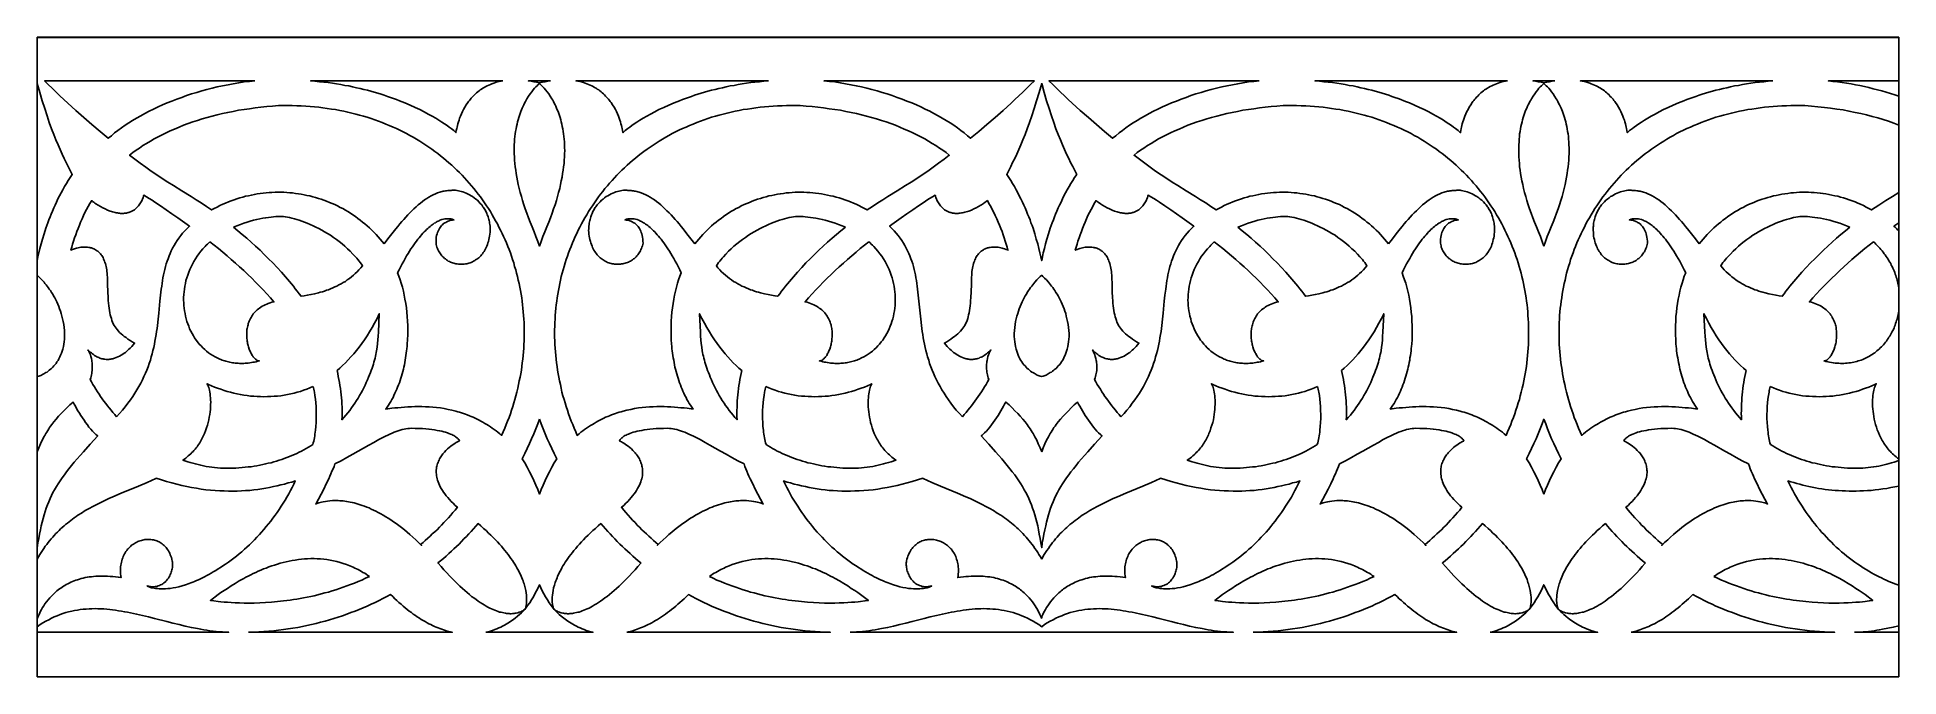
# Model space of a CAD drawing. Extents: x -54 to 62, y 97 to 137.
import ezdxf

# ---------------------------------------------------------------- set-up
doc = ezdxf.new("R2010")
doc.units = 0
doc.header["$MEASUREMENT"] = 0
doc.layers.get('0').update_dxf_attribs({"linetype": 'CONTINUOUS'})
doc.layers.add('LAYER_1', color=18, linetype='CONTINUOUS')

msp = doc.modelspace()

# ---------------------------------------------------------------- linework, layer by layer
for p, q in [((-54.48, 136.81), (-54.48, 96.81)), ((61.98, 136.81), (61.98, 96.81))]:
    msp.add_line(p, q)
at = {"layer": 'LAYER_1'}
for points in [[(61.98, 136.81), (-32.69, 136.81), (-54.48, 136.81)], [(61.98, 136.8), (-54.48, 136.8)], [(-54.48, 96.81), (61.98, 96.81)], [(-54.48, 96.81), (-32.69, 96.81), (61.98, 96.81)]]:
    msp.add_lwpolyline(points, dxfattribs=at)
for points in [[(-40.86, 134.08), (-54.02, 134.08), (-53.79, 133.85), (-53.55, 133.62), (-53.3, 133.38), (-53.06, 133.15), (-52.81, 132.92), (-52.56, 132.69), (-52.31, 132.46), (-52.06, 132.23), (-51.56, 131.79), (-51.05, 131.35), (-50.54, 130.91), (-50.03, 130.49), (-49.84, 130.65), (-49.64, 130.82), (-49.43, 130.98), (-49.21, 131.14), (-48.98, 131.3), (-48.75, 131.45), (-48.51, 131.6), (-48.26, 131.75), (-48, 131.9), (-47.74, 132.04), (-47.47, 132.18), (-47.2, 132.32), (-46.92, 132.45), (-46.63, 132.58), (-46.34, 132.7), (-46.05, 132.82), (-45.75, 132.94), (-45.44, 133.05), (-45.13, 133.16), (-44.82, 133.26), (-44.5, 133.36), (-44.18, 133.45), (-43.86, 133.54), (-43.53, 133.63), (-43.21, 133.7), (-42.88, 133.78), (-42.54, 133.84), (-42.21, 133.9), (-41.87, 133.96), (-41.54, 134.01), (-41.2, 134.05)], [(-25.34, 134.08), (-37.38, 134.08), (-37.1, 134.06), (-36.82, 134.03), (-36.54, 134), (-36.27, 133.97), (-36.01, 133.93), (-35.75, 133.89), (-35.49, 133.85), (-35.24, 133.8), (-34.99, 133.76), (-34.75, 133.71), (-34.51, 133.65), (-34.28, 133.6), (-34.05, 133.55), (-33.82, 133.49), (-33.6, 133.43), (-33.39, 133.37), (-33.17, 133.31), (-32.97, 133.24), (-32.77, 133.18), (-32.57, 133.11), (-32.37, 133.05), (-32.19, 132.98), (-32, 132.91), (-31.82, 132.84), (-31.65, 132.77), (-31.47, 132.7), (-31.15, 132.56), (-30.84, 132.42), (-30.54, 132.28), (-30.27, 132.14), (-30.01, 132), (-29.77, 131.87), (-29.55, 131.74), (-29.35, 131.62), (-29.16, 131.5), (-28.99, 131.39), (-28.84, 131.28), (-28.71, 131.19), (-28.59, 131.1), (-28.42, 130.97), (-28.31, 130.88), (-28.28, 130.85), (-28.26, 130.97), (-28.23, 131.11), (-28.21, 131.19), (-28.19, 131.29), (-28.16, 131.39), (-28.13, 131.51), (-28.09, 131.63), (-28.05, 131.75), (-28, 131.88), (-27.94, 132.02), (-27.88, 132.16), (-27.8, 132.3), (-27.72, 132.44), (-27.64, 132.58), (-27.54, 132.72), (-27.49, 132.79), (-27.44, 132.86), (-27.38, 132.93), (-27.32, 133), (-27.26, 133.07), (-27.2, 133.13), (-27.13, 133.2), (-27.06, 133.26), (-26.99, 133.33), (-26.92, 133.39), (-26.84, 133.45), (-26.76, 133.51), (-26.68, 133.56), (-26.6, 133.62), (-26.51, 133.67), (-26.42, 133.72), (-26.32, 133.77), (-26.23, 133.82), (-26.13, 133.86), (-26.03, 133.9), (-25.92, 133.94), (-25.81, 133.97), (-25.7, 134.01), (-25.58, 134.04), (-25.46, 134.06)], [(-23.06, 133.92), (-23.15, 133.84), (-23.21, 133.78), (-23.28, 133.71), (-23.36, 133.62), (-23.45, 133.52), (-23.54, 133.4), (-23.64, 133.27), (-23.74, 133.13), (-23.84, 132.96), (-23.89, 132.88), (-23.94, 132.79), (-23.99, 132.69), (-24.04, 132.59), (-24.08, 132.49), (-24.13, 132.38), (-24.18, 132.27), (-24.22, 132.16), (-24.27, 132.04), (-24.31, 131.91), (-24.35, 131.78), (-24.39, 131.65), (-24.43, 131.52), (-24.46, 131.37), (-24.49, 131.23), (-24.52, 131.08), (-24.55, 130.92), (-24.57, 130.77), (-24.59, 130.6), (-24.61, 130.43), (-24.62, 130.26), (-24.63, 130.08), (-24.63, 129.9), (-24.63, 129.72), (-24.63, 129.52), (-24.62, 129.33), (-24.61, 129.13), (-24.59, 128.92), (-24.57, 128.71), (-24.54, 128.5), (-24.51, 128.28), (-24.47, 128.05), (-24.43, 127.82), (-24.38, 127.59), (-24.32, 127.35), (-24.26, 127.1), (-24.19, 126.85), (-24.12, 126.6), (-24.04, 126.33), (-23.95, 126.07), (-23.85, 125.8), (-23.75, 125.52), (-23.64, 125.24), (-23.52, 124.95), (-23.39, 124.64), (-23.28, 124.34), (-23.16, 124.04), (-23.06, 123.75), (-22.95, 124.04), (-22.84, 124.34), (-22.72, 124.64), (-22.6, 124.95), (-22.48, 125.24), (-22.37, 125.52), (-22.26, 125.8), (-22.17, 126.07), (-22.08, 126.33), (-22, 126.6), (-21.92, 126.85), (-21.86, 127.1), (-21.79, 127.35), (-21.74, 127.59), (-21.69, 127.82), (-21.64, 128.05), (-21.61, 128.28), (-21.57, 128.5), (-21.55, 128.71), (-21.52, 128.92), (-21.51, 129.13), (-21.49, 129.33), (-21.49, 129.52), (-21.48, 129.72), (-21.49, 129.9), (-21.49, 130.08), (-21.5, 130.26), (-21.51, 130.43), (-21.53, 130.6), (-21.55, 130.77), (-21.57, 130.92), (-21.6, 131.08), (-21.63, 131.23), (-21.66, 131.37), (-21.69, 131.52), (-21.73, 131.65), (-21.77, 131.78), (-21.81, 131.91), (-21.85, 132.04), (-21.89, 132.16), (-21.94, 132.27), (-21.99, 132.38), (-22.03, 132.49), (-22.08, 132.59), (-22.13, 132.69), (-22.18, 132.79), (-22.23, 132.88), (-22.28, 132.96), (-22.38, 133.13), (-22.48, 133.27), (-22.58, 133.4), (-22.67, 133.52), (-22.76, 133.62), (-22.84, 133.71), (-22.91, 133.78), (-22.97, 133.84)], [(-22.37, 134.08), (-23.75, 134.08), (-23.58, 134.06), (-23.41, 134.03), (-23.24, 133.99), (-23.06, 133.95), (-22.88, 133.99), (-22.71, 134.03), (-22.54, 134.06)], [(-8.74, 134.08), (-20.78, 134.08), (-20.66, 134.06), (-20.54, 134.04), (-20.42, 134.01), (-20.31, 133.97), (-20.2, 133.94), (-20.09, 133.9), (-19.99, 133.86), (-19.89, 133.82), (-19.79, 133.77), (-19.7, 133.72), (-19.61, 133.67), (-19.52, 133.62), (-19.44, 133.56), (-19.35, 133.51), (-19.28, 133.45), (-19.2, 133.39), (-19.13, 133.33), (-19.05, 133.26), (-18.99, 133.2), (-18.92, 133.13), (-18.86, 133.07), (-18.8, 133), (-18.74, 132.93), (-18.68, 132.86), (-18.63, 132.79), (-18.58, 132.72), (-18.48, 132.58), (-18.39, 132.44), (-18.31, 132.3), (-18.24, 132.16), (-18.18, 132.02), (-18.12, 131.88), (-18.07, 131.75), (-18.03, 131.63), (-17.99, 131.51), (-17.96, 131.39), (-17.93, 131.29), (-17.9, 131.19), (-17.89, 131.11), (-17.86, 130.97), (-17.84, 130.85), (-17.81, 130.88), (-17.7, 130.97), (-17.52, 131.1), (-17.41, 131.19), (-17.28, 131.28), (-17.13, 131.39), (-16.96, 131.5), (-16.77, 131.62), (-16.57, 131.74), (-16.35, 131.87), (-16.11, 132), (-15.85, 132.14), (-15.58, 132.28), (-15.28, 132.42), (-14.97, 132.56), (-14.64, 132.7), (-14.47, 132.77), (-14.3, 132.84), (-14.12, 132.91), (-13.93, 132.98), (-13.74, 133.05), (-13.55, 133.11), (-13.35, 133.18), (-13.15, 133.24), (-12.94, 133.31), (-12.73, 133.37), (-12.52, 133.43), (-12.3, 133.49), (-12.07, 133.55), (-11.84, 133.6), (-11.61, 133.65), (-11.37, 133.71), (-11.13, 133.76), (-10.88, 133.8), (-10.63, 133.85), (-10.37, 133.89), (-10.11, 133.93), (-9.84, 133.97), (-9.58, 134), (-9.3, 134.03), (-9.02, 134.06)], [(7.9, 134.08), (-5.25, 134.08), (-4.92, 134.05), (-4.58, 134.01), (-4.24, 133.96), (-3.91, 133.9), (-3.57, 133.84), (-3.24, 133.78), (-2.91, 133.7), (-2.58, 133.63), (-2.26, 133.54), (-1.93, 133.45), (-1.61, 133.36), (-1.3, 133.26), (-0.99, 133.16), (-0.68, 133.05), (-0.37, 132.94), (-0.07, 132.82), (0.23, 132.7), (0.52, 132.58), (0.8, 132.45), (1.08, 132.32), (1.36, 132.18), (1.62, 132.04), (1.89, 131.9), (2.14, 131.75), (2.39, 131.6), (2.63, 131.45), (2.87, 131.3), (3.09, 131.14), (3.31, 130.98), (3.52, 130.82), (3.72, 130.65), (3.91, 130.49), (4.42, 130.91), (4.93, 131.35), (5.44, 131.79), (5.95, 132.23), (6.2, 132.46), (6.45, 132.69), (6.69, 132.92), (6.94, 133.15), (7.19, 133.38), (7.43, 133.62), (7.67, 133.85)], [(21.97, 134.08), (8.81, 134.08), (9.05, 133.85), (9.29, 133.62), (9.53, 133.38), (9.78, 133.15), (10.02, 132.92), (10.27, 132.69), (10.52, 132.46), (10.77, 132.23), (11.28, 131.79), (11.78, 131.35), (12.29, 130.91), (12.8, 130.49), (13, 130.65), (13.2, 130.82), (13.41, 130.98), (13.62, 131.14), (13.85, 131.3), (14.08, 131.45), (14.33, 131.6), (14.57, 131.75), (14.83, 131.9), (15.09, 132.04), (15.36, 132.18), (15.63, 132.32), (15.91, 132.45), (16.2, 132.58), (16.49, 132.7), (16.79, 132.82), (17.09, 132.94), (17.39, 133.05), (17.7, 133.16), (18.01, 133.26), (18.33, 133.36), (18.65, 133.45), (18.97, 133.54), (19.3, 133.63), (19.63, 133.7), (19.96, 133.78), (20.29, 133.84), (20.62, 133.9), (20.96, 133.96), (21.3, 134.01), (21.63, 134.05)], [(37.49, 134.08), (25.45, 134.08), (25.74, 134.06), (26.02, 134.03), (26.29, 134), (26.56, 133.97), (26.83, 133.93), (27.09, 133.89), (27.34, 133.85), (27.6, 133.8), (27.84, 133.76), (28.09, 133.71), (28.32, 133.65), (28.56, 133.6), (28.79, 133.55), (29.01, 133.49), (29.23, 133.43), (29.45, 133.37), (29.66, 133.31), (29.87, 133.24), (30.07, 133.18), (30.27, 133.11), (30.46, 133.05), (30.65, 132.98), (30.83, 132.91), (31.01, 132.84), (31.19, 132.77), (31.36, 132.7), (31.69, 132.56), (32, 132.42), (32.29, 132.28), (32.57, 132.14), (32.82, 132), (33.06, 131.87), (33.28, 131.74), (33.49, 131.62), (33.67, 131.5), (33.84, 131.39), (33.99, 131.28), (34.12, 131.19), (34.24, 131.1), (34.42, 130.97), (34.52, 130.88), (34.56, 130.85), (34.57, 130.97), (34.6, 131.11), (34.62, 131.19), (34.64, 131.29), (34.67, 131.39), (34.7, 131.51), (34.74, 131.63), (34.79, 131.75), (34.84, 131.88), (34.89, 132.02), (34.96, 132.16), (35.03, 132.3), (35.11, 132.44), (35.2, 132.58), (35.29, 132.72), (35.34, 132.79), (35.4, 132.86), (35.45, 132.93), (35.51, 133), (35.57, 133.07), (35.64, 133.13), (35.7, 133.2), (35.77, 133.26), (35.84, 133.33), (35.92, 133.39), (35.99, 133.45), (36.07, 133.51), (36.15, 133.56), (36.24, 133.62), (36.32, 133.67), (36.42, 133.72), (36.51, 133.77), (36.61, 133.82), (36.71, 133.86), (36.81, 133.9), (36.91, 133.94), (37.02, 133.97), (37.14, 134.01), (37.25, 134.04), (37.37, 134.06)], [(39.77, 123.75), (39.67, 124.04), (39.56, 124.34), (39.44, 124.64), (39.31, 124.95), (39.19, 125.24), (39.08, 125.52), (38.98, 125.8), (38.88, 126.07), (38.8, 126.33), (38.71, 126.6), (38.64, 126.85), (38.57, 127.1), (38.51, 127.35), (38.45, 127.59), (38.4, 127.82), (38.36, 128.05), (38.32, 128.28), (38.29, 128.5), (38.26, 128.71), (38.24, 128.92), (38.22, 129.13), (38.21, 129.33), (38.2, 129.52), (38.2, 129.72), (38.2, 129.9), (38.21, 130.08), (38.22, 130.26), (38.23, 130.43), (38.24, 130.6), (38.26, 130.77), (38.29, 130.92), (38.31, 131.08), (38.34, 131.23), (38.37, 131.37), (38.41, 131.52), (38.44, 131.65), (38.48, 131.78), (38.52, 131.91), (38.57, 132.04), (38.61, 132.16), (38.65, 132.27), (38.7, 132.38), (38.75, 132.49), (38.8, 132.59), (38.85, 132.69), (38.9, 132.79), (38.95, 132.88), (39, 132.96), (39.1, 133.13), (39.2, 133.27), (39.29, 133.4), (39.39, 133.52), (39.47, 133.62), (39.55, 133.71), (39.63, 133.78), (39.69, 133.84), (39.77, 133.92), (39.86, 133.84), (39.92, 133.78), (40, 133.71), (40.08, 133.62), (40.16, 133.52), (40.26, 133.4), (40.35, 133.27), (40.45, 133.13), (40.55, 132.96), (40.6, 132.88), (40.65, 132.79), (40.7, 132.69), (40.75, 132.59), (40.8, 132.49), (40.85, 132.38), (40.89, 132.27), (40.94, 132.16), (40.98, 132.04), (41.03, 131.91), (41.07, 131.78), (41.11, 131.65), (41.14, 131.52), (41.18, 131.37), (41.21, 131.23), (41.24, 131.08), (41.26, 130.92), (41.29, 130.77), (41.31, 130.6), (41.32, 130.43), (41.33, 130.26), (41.34, 130.08), (41.35, 129.9), (41.35, 129.72), (41.35, 129.52), (41.34, 129.33), (41.33, 129.13), (41.31, 128.92), (41.29, 128.71), (41.26, 128.5), (41.23, 128.28), (41.19, 128.05), (41.15, 127.82), (41.1, 127.59), (41.04, 127.35), (40.98, 127.1), (40.91, 126.85), (40.84, 126.6), (40.75, 126.33), (40.67, 126.07), (40.57, 125.8), (40.47, 125.52), (40.36, 125.24), (40.24, 124.95), (40.11, 124.64), (39.99, 124.34), (39.88, 124.04)], [(40.46, 134.08), (39.09, 134.08), (39.25, 134.06), (39.42, 134.03), (39.6, 133.99), (39.77, 133.95), (39.95, 133.99), (40.13, 134.03), (40.3, 134.06)], [(54.1, 134.08), (42.06, 134.08), (42.18, 134.06), (42.3, 134.04), (42.41, 134.01), (42.53, 133.97), (42.64, 133.94), (42.74, 133.9), (42.84, 133.86), (42.94, 133.82), (43.04, 133.77), (43.13, 133.72), (43.23, 133.67), (43.31, 133.62), (43.4, 133.56), (43.48, 133.51), (43.56, 133.45), (43.63, 133.39), (43.71, 133.33), (43.78, 133.26), (43.85, 133.2), (43.91, 133.13), (43.98, 133.07), (44.04, 133), (44.1, 132.93), (44.15, 132.86), (44.21, 132.79), (44.26, 132.72), (44.35, 132.58), (44.44, 132.44), (44.52, 132.3), (44.59, 132.16), (44.66, 132.02), (44.71, 131.88), (44.76, 131.75), (44.81, 131.63), (44.85, 131.51), (44.88, 131.39), (44.91, 131.29), (44.93, 131.19), (44.95, 131.11), (44.97, 130.97), (44.99, 130.85), (45.03, 130.88), (45.13, 130.97), (45.31, 131.1), (45.42, 131.19), (45.56, 131.28), (45.71, 131.39), (45.88, 131.5), (46.06, 131.62), (46.27, 131.74), (46.49, 131.87), (46.73, 132), (46.98, 132.14), (47.26, 132.28), (47.55, 132.42), (47.86, 132.56), (48.19, 132.7), (48.36, 132.77), (48.54, 132.84), (48.72, 132.91), (48.9, 132.98), (49.09, 133.05), (49.28, 133.11), (49.48, 133.18), (49.68, 133.24), (49.89, 133.31), (50.1, 133.37), (50.32, 133.43), (50.54, 133.49), (50.76, 133.55), (50.99, 133.6), (51.23, 133.65), (51.46, 133.71), (51.71, 133.76), (51.95, 133.8), (52.21, 133.85), (52.46, 133.89), (52.72, 133.93), (52.99, 133.97), (53.26, 134), (53.53, 134.03), (53.81, 134.06)], [(61.98, 134.08), (57.58, 134.08), (57.86, 134.05), (58.14, 134.02), (58.43, 133.98), (58.71, 133.94), (58.99, 133.89), (59.27, 133.84), (59.55, 133.79), (59.83, 133.73), (60.1, 133.66), (60.38, 133.59), (60.65, 133.52), (60.92, 133.45), (61.19, 133.37), (61.45, 133.29), (61.72, 133.2), (61.98, 133.12)], [(-54.48, 122.84), (-54.43, 123.07), (-54.37, 123.32), (-54.31, 123.59), (-54.23, 123.89), (-54.14, 124.19), (-54.04, 124.52), (-53.93, 124.86), (-53.87, 125.03), (-53.81, 125.21), (-53.74, 125.39), (-53.67, 125.57), (-53.6, 125.75), (-53.52, 125.94), (-53.44, 126.13), (-53.36, 126.31), (-53.27, 126.5), (-53.18, 126.7), (-53.08, 126.89), (-52.98, 127.08), (-52.88, 127.27), (-52.77, 127.47), (-52.65, 127.66), (-52.54, 127.85), (-52.41, 128.04), (-52.29, 128.23), (-52.54, 128.72), (-52.66, 128.97), (-52.79, 129.22), (-52.91, 129.49), (-53.04, 129.78), (-53.17, 130.07), (-53.31, 130.39), (-53.44, 130.73), (-53.58, 131.09), (-53.72, 131.48), (-53.86, 131.9), (-54.01, 132.35), (-54.16, 132.83), (-54.32, 133.35), (-54.48, 133.91)], [(10.55, 128.23), (10.42, 128.04), (10.3, 127.85), (10.18, 127.66), (10.07, 127.47), (9.96, 127.27), (9.85, 127.08), (9.75, 126.89), (9.66, 126.7), (9.57, 126.5), (9.48, 126.31), (9.39, 126.13), (9.31, 125.94), (9.23, 125.75), (9.16, 125.57), (9.09, 125.39), (9.02, 125.21), (8.96, 125.03), (8.9, 124.86), (8.79, 124.52), (8.69, 124.19), (8.6, 123.89), (8.53, 123.59), (8.46, 123.32), (8.41, 123.07), (8.36, 122.84), (8.31, 123.07), (8.25, 123.32), (8.19, 123.59), (8.11, 123.89), (8.02, 124.19), (7.93, 124.52), (7.82, 124.86), (7.76, 125.03), (7.69, 125.21), (7.63, 125.39), (7.56, 125.57), (7.48, 125.75), (7.4, 125.94), (7.32, 126.13), (7.24, 126.31), (7.15, 126.5), (7.06, 126.7), (6.96, 126.89), (6.86, 127.08), (6.76, 127.27), (6.65, 127.47), (6.54, 127.66), (6.42, 127.85), (6.3, 128.04), (6.17, 128.23), (6.42, 128.72), (6.54, 128.97), (6.67, 129.22), (6.8, 129.49), (6.93, 129.78), (7.06, 130.07), (7.19, 130.39), (7.32, 130.73), (7.46, 131.09), (7.6, 131.48), (7.75, 131.9), (7.89, 132.35), (8.04, 132.83), (8.2, 133.35), (8.36, 133.91), (8.52, 133.35), (8.67, 132.83), (8.82, 132.35), (8.97, 131.9), (9.11, 131.48), (9.25, 131.09), (9.39, 130.73), (9.53, 130.39), (9.66, 130.07), (9.79, 129.78), (9.92, 129.49), (10.05, 129.22), (10.17, 128.97), (10.3, 128.72)], [(-32.78, 123.88), (-32.54, 124.2), (-32.29, 124.52), (-32.05, 124.83), (-31.92, 124.98), (-31.8, 125.13), (-31.67, 125.28), (-31.55, 125.42), (-31.42, 125.56), (-31.29, 125.7), (-31.17, 125.83), (-31.04, 125.96), (-30.91, 126.08), (-30.78, 126.2), (-30.65, 126.32), (-30.51, 126.43), (-30.38, 126.53), (-30.25, 126.63), (-30.11, 126.72), (-29.98, 126.8), (-29.84, 126.88), (-29.71, 126.95), (-29.57, 127.02), (-29.43, 127.07), (-29.29, 127.12), (-29.22, 127.14), (-29.15, 127.16), (-29.08, 127.18), (-29.01, 127.19), (-28.94, 127.2), (-28.87, 127.21), (-28.79, 127.22), (-28.72, 127.23), (-28.65, 127.23), (-28.58, 127.23), (-28.52, 127.24), (-28.45, 127.24), (-28.38, 127.24), (-28.3, 127.24), (-28.22, 127.23), (-28.13, 127.21), (-28.04, 127.19), (-27.95, 127.17), (-27.85, 127.14), (-27.75, 127.1), (-27.65, 127.06), (-27.55, 127.01), (-27.44, 126.96), (-27.34, 126.9), (-27.24, 126.84), (-27.14, 126.77), (-27.04, 126.69), (-26.94, 126.61), (-26.85, 126.52), (-26.76, 126.42), (-26.67, 126.32), (-26.59, 126.21), (-26.55, 126.16), (-26.51, 126.1), (-26.48, 126.04), (-26.44, 125.97), (-26.41, 125.91), (-26.38, 125.85), (-26.35, 125.78), (-26.32, 125.71), (-26.29, 125.64), (-26.27, 125.57), (-26.24, 125.49), (-26.22, 125.41), (-26.21, 125.34), (-26.19, 125.26), (-26.18, 125.17), (-26.16, 125.09), (-26.15, 125), (-26.15, 124.92), (-26.14, 124.83), (-26.14, 124.73), (-26.15, 124.61), (-26.16, 124.49), (-26.18, 124.37), (-26.2, 124.26), (-26.22, 124.15), (-26.25, 124.04), (-26.28, 123.94), (-26.31, 123.84), (-26.35, 123.75), (-26.39, 123.66), (-26.43, 123.57), (-26.47, 123.49), (-26.52, 123.41), (-26.57, 123.34), (-26.62, 123.27), (-26.68, 123.2), (-26.73, 123.14), (-26.79, 123.08), (-26.85, 123.02), (-26.92, 122.97), (-26.98, 122.92), (-27.05, 122.88), (-27.11, 122.84), (-27.18, 122.8), (-27.25, 122.76), (-27.32, 122.73), (-27.39, 122.7), (-27.47, 122.68), (-27.54, 122.66), (-27.61, 122.64), (-27.69, 122.63), (-27.76, 122.62), (-27.83, 122.61), (-27.91, 122.61), (-27.98, 122.61), (-28.06, 122.61), (-28.13, 122.62), (-28.2, 122.63), (-28.28, 122.64), (-28.35, 122.65), (-28.42, 122.67), (-28.49, 122.7), (-28.56, 122.72), (-28.62, 122.75), (-28.69, 122.78), (-28.76, 122.81), (-28.82, 122.85), (-28.88, 122.89), (-28.94, 122.94), (-29, 122.98), (-29.05, 123.03), (-29.11, 123.08), (-29.16, 123.14), (-29.21, 123.2), (-29.25, 123.26), (-29.3, 123.32), (-29.34, 123.39), (-29.38, 123.46), (-29.41, 123.53), (-29.44, 123.6), (-29.47, 123.68), (-29.5, 123.76), (-29.52, 123.84), (-29.53, 123.93), (-29.53, 124.06), (-29.52, 124.18), (-29.51, 124.3), (-29.49, 124.41), (-29.46, 124.51), (-29.43, 124.6), (-29.4, 124.69), (-29.36, 124.77), (-29.32, 124.84), (-29.27, 124.91), (-29.23, 124.97), (-29.18, 125.03), (-29.13, 125.08), (-29.08, 125.13), (-29.02, 125.17), (-28.97, 125.2), (-28.92, 125.23), (-28.86, 125.26), (-28.81, 125.29), (-28.76, 125.31), (-28.71, 125.33), (-28.67, 125.34), (-28.58, 125.36), (-28.51, 125.37), (-28.45, 125.38), (-28.41, 125.38), (-28.42, 125.39), (-28.47, 125.41), (-28.51, 125.43), (-28.55, 125.44), (-28.61, 125.45), (-28.67, 125.46), (-28.73, 125.46), (-28.81, 125.46), (-28.89, 125.46), (-28.97, 125.45), (-29.07, 125.43), (-29.17, 125.4), (-29.28, 125.36), (-29.33, 125.33), (-29.39, 125.31), (-29.45, 125.28), (-29.51, 125.24), (-29.57, 125.21), (-29.64, 125.17), (-29.7, 125.12), (-29.77, 125.08), (-29.84, 125.03), (-29.9, 124.97), (-29.98, 124.91), (-30.05, 124.85), (-30.12, 124.78), (-30.19, 124.71), (-30.27, 124.63), (-30.35, 124.55), (-30.43, 124.46), (-30.51, 124.37), (-30.59, 124.27), (-30.67, 124.17), (-30.75, 124.06), (-30.84, 123.94), (-30.92, 123.82), (-31.01, 123.7), (-31.1, 123.57), (-31.18, 123.43), (-31.27, 123.28), (-31.37, 123.13), (-31.46, 122.97), (-31.55, 122.81), (-31.64, 122.64), (-31.74, 122.46), (-31.83, 122.27), (-31.93, 122.08), (-31.85, 121.87), (-31.77, 121.64), (-31.7, 121.42), (-31.63, 121.18), (-31.57, 120.93), (-31.52, 120.68), (-31.47, 120.43), (-31.42, 120.16), (-31.38, 119.89), (-31.35, 119.62), (-31.33, 119.34), (-31.31, 119.06), (-31.3, 118.78), (-31.29, 118.49), (-31.3, 118.2), (-31.31, 117.91), (-31.33, 117.62), (-31.34, 117.48), (-31.35, 117.33), (-31.37, 117.19), (-31.39, 117.04), (-31.41, 116.9), (-31.43, 116.75), (-31.45, 116.61), (-31.48, 116.47), (-31.51, 116.32), (-31.54, 116.18), (-31.57, 116.04), (-31.61, 115.9), (-31.65, 115.76), (-31.69, 115.62), (-31.73, 115.48), (-31.78, 115.34), (-31.82, 115.2), (-31.87, 115.07), (-31.93, 114.93), (-31.98, 114.8), (-32.04, 114.67), (-32.1, 114.54), (-32.16, 114.41), (-32.22, 114.28), (-32.29, 114.15), (-32.36, 114.03), (-32.43, 113.91), (-32.51, 113.79), (-32.58, 113.67), (-32.67, 113.55), (-32.3, 113.6), (-32.1, 113.62), (-31.91, 113.64), (-31.7, 113.66), (-31.5, 113.68), (-31.29, 113.69), (-31.07, 113.7), (-30.85, 113.71), (-30.63, 113.71), (-30.41, 113.71), (-30.18, 113.7), (-29.95, 113.69), (-29.72, 113.67), (-29.49, 113.65), (-29.25, 113.62), (-29.01, 113.58), (-28.77, 113.53), (-28.53, 113.48), (-28.29, 113.42), (-28.17, 113.39), (-28.05, 113.35), (-27.93, 113.31), (-27.81, 113.27), (-27.69, 113.23), (-27.57, 113.19), (-27.44, 113.14), (-27.32, 113.09), (-27.2, 113.04), (-27.08, 112.98), (-26.96, 112.92), (-26.84, 112.86), (-26.72, 112.8), (-26.6, 112.73), (-26.48, 112.66), (-26.36, 112.59), (-26.24, 112.52), (-26.13, 112.44), (-26.01, 112.36), (-25.89, 112.28), (-25.77, 112.19), (-25.66, 112.1), (-25.54, 112.01), (-25.43, 111.91), (-25.33, 112.13), (-25.23, 112.36), (-25.14, 112.58), (-25.05, 112.8), (-24.96, 113.03), (-24.88, 113.26), (-24.81, 113.48), (-24.73, 113.71), (-24.66, 113.94), (-24.59, 114.16), (-24.53, 114.39), (-24.47, 114.62), (-24.42, 114.85), (-24.36, 115.08), (-24.32, 115.31), (-24.27, 115.54), (-24.23, 115.76), (-24.19, 115.99), (-24.16, 116.22), (-24.13, 116.45), (-24.1, 116.68), (-24.08, 116.91), (-24.06, 117.14), (-24.04, 117.37), (-24.03, 117.59), (-24.02, 117.82), (-24.01, 118.05), (-24.01, 118.28), (-24.01, 118.5), (-24.02, 118.73), (-24.02, 118.96), (-24.03, 119.18), (-24.05, 119.41), (-24.07, 119.63), (-24.09, 119.86), (-24.11, 120.08), (-24.14, 120.3), (-24.17, 120.52), (-24.21, 120.74), (-24.25, 120.96), (-24.29, 121.18), (-24.33, 121.4), (-24.38, 121.62), (-24.43, 121.84), (-24.49, 122.05), (-24.54, 122.27), (-24.61, 122.48), (-24.67, 122.69), (-24.74, 122.9), (-24.81, 123.11), (-24.88, 123.32), (-24.96, 123.53), (-25.04, 123.73), (-25.12, 123.94), (-25.21, 124.14), (-25.3, 124.34), (-25.39, 124.54), (-25.49, 124.74), (-25.59, 124.94), (-25.69, 125.14), (-25.8, 125.33), (-25.91, 125.52), (-26.02, 125.71), (-26.13, 125.9), (-26.25, 126.09), (-26.37, 126.27), (-26.5, 126.46), (-26.62, 126.64), (-26.75, 126.82), (-26.89, 127), (-27.02, 127.17), (-27.16, 127.34), (-27.3, 127.52), (-27.45, 127.68), (-27.6, 127.85), (-27.75, 128.02), (-27.9, 128.18), (-28.06, 128.34), (-28.22, 128.5), (-28.38, 128.65), (-28.55, 128.8), (-28.72, 128.95), (-28.89, 129.1), (-29.06, 129.25), (-29.24, 129.39), (-29.42, 129.53), (-29.6, 129.67), (-29.79, 129.8), (-29.97, 129.93), (-30.16, 130.06), (-30.36, 130.19), (-30.55, 130.31), (-30.75, 130.43), (-30.96, 130.55), (-31.16, 130.67), (-31.37, 130.78), (-31.58, 130.89), (-31.79, 130.99), (-32.01, 131.1), (-32.22, 131.19), (-32.45, 131.29), (-32.67, 131.38), (-32.9, 131.47), (-33.12, 131.56), (-33.36, 131.64), (-33.59, 131.72), (-33.83, 131.8), (-34.07, 131.87), (-34.31, 131.94), (-34.55, 132), (-34.8, 132.07), (-35.05, 132.12), (-35.3, 132.18), (-35.55, 132.23), (-35.81, 132.28), (-36.07, 132.32), (-36.33, 132.36), (-36.6, 132.39), (-36.87, 132.43), (-37.13, 132.45), (-37.41, 132.48), (-37.68, 132.5), (-37.96, 132.51), (-38.24, 132.52), (-38.52, 132.53), (-38.8, 132.53), (-39.09, 132.53), (-39.38, 132.53), (-39.75, 132.5), (-40.12, 132.47), (-40.48, 132.43), (-40.84, 132.39), (-41.19, 132.34), (-41.54, 132.29), (-41.88, 132.24), (-42.22, 132.17), (-42.56, 132.11), (-42.89, 132.03), (-43.21, 131.96), (-43.53, 131.88), (-43.84, 131.79), (-44.15, 131.7), (-44.45, 131.61), (-44.75, 131.51), (-45.04, 131.41), (-45.32, 131.3), (-45.6, 131.19), (-45.88, 131.07), (-46.15, 130.96), (-46.41, 130.83), (-46.67, 130.71), (-46.92, 130.58), (-47.16, 130.45), (-47.4, 130.31), (-47.63, 130.17), (-47.86, 130.03), (-48.08, 129.88), (-48.29, 129.74), (-48.5, 129.59), (-48.7, 129.43), (-48.36, 129.18), (-48.03, 128.93), (-47.69, 128.68), (-47.34, 128.44), (-47, 128.2), (-46.65, 127.97), (-46.31, 127.75), (-45.96, 127.53), (-45.44, 127.21), (-44.85, 126.85), (-44.54, 126.65), (-44.22, 126.45), (-43.89, 126.23), (-43.57, 126.01), (-43.4, 126.1), (-43.22, 126.19), (-43.05, 126.28), (-42.87, 126.36), (-42.7, 126.44), (-42.52, 126.51), (-42.34, 126.58), (-42.16, 126.64), (-41.98, 126.7), (-41.8, 126.76), (-41.62, 126.81), (-41.44, 126.86), (-41.26, 126.9), (-41.08, 126.94), (-40.89, 126.98), (-40.71, 127.01), (-40.53, 127.03), (-40.34, 127.06), (-40.16, 127.08), (-39.97, 127.09), (-39.79, 127.1), (-39.6, 127.11), (-39.42, 127.11), (-39.23, 127.11), (-39.05, 127.11), (-38.87, 127.1), (-38.68, 127.08), (-38.5, 127.07), (-38.32, 127.04), (-38.14, 127.02), (-37.96, 126.99), (-37.78, 126.96), (-37.6, 126.92), (-37.42, 126.88), (-37.24, 126.83), (-37.06, 126.79), (-36.89, 126.73), (-36.71, 126.68), (-36.54, 126.62), (-36.37, 126.55), (-36.19, 126.48), (-36.03, 126.41), (-35.86, 126.34), (-35.69, 126.26), (-35.52, 126.17), (-35.36, 126.09), (-35.2, 126), (-35.04, 125.9), (-34.88, 125.8), (-34.73, 125.7), (-34.57, 125.59), (-34.42, 125.48), (-34.27, 125.37), (-34.12, 125.25), (-33.98, 125.13), (-33.83, 125.01), (-33.69, 124.88), (-33.55, 124.75), (-33.42, 124.61), (-33.28, 124.47), (-33.15, 124.33), (-33.02, 124.18), (-32.9, 124.03)], [(-13.34, 123.88), (-13.58, 124.2), (-13.83, 124.52), (-14.07, 124.83), (-14.2, 124.98), (-14.32, 125.13), (-14.45, 125.28), (-14.57, 125.42), (-14.7, 125.56), (-14.82, 125.7), (-14.95, 125.83), (-15.08, 125.96), (-15.21, 126.08), (-15.34, 126.2), (-15.47, 126.32), (-15.6, 126.43), (-15.74, 126.53), (-15.87, 126.63), (-16, 126.72), (-16.14, 126.8), (-16.27, 126.88), (-16.41, 126.95), (-16.55, 127.02), (-16.69, 127.07), (-16.83, 127.12), (-16.9, 127.14), (-16.97, 127.16), (-17.04, 127.18), (-17.11, 127.19), (-17.18, 127.2), (-17.25, 127.21), (-17.32, 127.22), (-17.4, 127.23), (-17.47, 127.23), (-17.54, 127.23), (-17.6, 127.24), (-17.66, 127.24), (-17.74, 127.24), (-17.81, 127.24), (-17.9, 127.23), (-17.98, 127.21), (-18.08, 127.19), (-18.17, 127.17), (-18.27, 127.14), (-18.37, 127.1), (-18.47, 127.06), (-18.57, 127.01), (-18.67, 126.96), (-18.78, 126.9), (-18.88, 126.84), (-18.98, 126.77), (-19.08, 126.69), (-19.18, 126.61), (-19.27, 126.52), (-19.36, 126.42), (-19.45, 126.32), (-19.53, 126.21), (-19.57, 126.16), (-19.61, 126.1), (-19.64, 126.04), (-19.68, 125.97), (-19.71, 125.91), (-19.74, 125.85), (-19.77, 125.78), (-19.8, 125.71), (-19.83, 125.64), (-19.85, 125.57), (-19.87, 125.49), (-19.89, 125.41), (-19.91, 125.34), (-19.93, 125.26), (-19.94, 125.17), (-19.95, 125.09), (-19.96, 125), (-19.97, 124.92), (-19.97, 124.83), (-19.98, 124.73), (-19.97, 124.61), (-19.96, 124.49), (-19.94, 124.37), (-19.92, 124.26), (-19.9, 124.15), (-19.87, 124.04), (-19.84, 123.94), (-19.81, 123.84), (-19.77, 123.75), (-19.73, 123.66), (-19.69, 123.57), (-19.65, 123.49), (-19.6, 123.41), (-19.55, 123.34), (-19.5, 123.27), (-19.44, 123.2), (-19.38, 123.14), (-19.33, 123.08), (-19.26, 123.02), (-19.2, 122.97), (-19.14, 122.92), (-19.07, 122.88), (-19, 122.84), (-18.94, 122.8), (-18.87, 122.76), (-18.8, 122.73), (-18.72, 122.7), (-18.65, 122.68), (-18.58, 122.66), (-18.51, 122.64), (-18.43, 122.63), (-18.36, 122.62), (-18.28, 122.61), (-18.21, 122.61), (-18.14, 122.61), (-18.06, 122.61), (-17.99, 122.62), (-17.92, 122.63), (-17.84, 122.64), (-17.77, 122.65), (-17.7, 122.67), (-17.63, 122.7), (-17.56, 122.72), (-17.49, 122.75), (-17.43, 122.78), (-17.36, 122.81), (-17.3, 122.85), (-17.24, 122.89), (-17.18, 122.94), (-17.12, 122.98), (-17.06, 123.03), (-17.01, 123.08), (-16.96, 123.14), (-16.91, 123.2), (-16.86, 123.26), (-16.82, 123.32), (-16.78, 123.39), (-16.74, 123.46), (-16.71, 123.53), (-16.67, 123.6), (-16.65, 123.68), (-16.62, 123.76), (-16.6, 123.84), (-16.58, 123.93), (-16.59, 124.06), (-16.6, 124.18), (-16.61, 124.3), (-16.63, 124.41), (-16.66, 124.51), (-16.69, 124.6), (-16.72, 124.69), (-16.76, 124.77), (-16.8, 124.84), (-16.84, 124.91), (-16.89, 124.97), (-16.94, 125.03), (-16.99, 125.08), (-17.04, 125.13), (-17.09, 125.17), (-17.15, 125.2), (-17.2, 125.23), (-17.25, 125.26), (-17.3, 125.29), (-17.35, 125.31), (-17.4, 125.33), (-17.45, 125.34), (-17.54, 125.36), (-17.61, 125.37), (-17.66, 125.38), (-17.71, 125.38), (-17.7, 125.39), (-17.65, 125.41), (-17.61, 125.43), (-17.56, 125.44), (-17.51, 125.45), (-17.45, 125.46), (-17.39, 125.46), (-17.31, 125.46), (-17.23, 125.46), (-17.14, 125.45), (-17.05, 125.43), (-16.95, 125.4), (-16.84, 125.36), (-16.78, 125.33), (-16.73, 125.31), (-16.67, 125.28), (-16.61, 125.24), (-16.55, 125.21), (-16.48, 125.17), (-16.42, 125.12), (-16.35, 125.08), (-16.28, 125.03), (-16.21, 124.97), (-16.14, 124.91), (-16.07, 124.85), (-16, 124.78), (-15.92, 124.71), (-15.85, 124.63), (-15.77, 124.55), (-15.69, 124.46), (-15.61, 124.37), (-15.53, 124.27), (-15.45, 124.17), (-15.37, 124.06), (-15.28, 123.94), (-15.2, 123.82), (-15.11, 123.7), (-15.02, 123.57), (-14.93, 123.43), (-14.84, 123.28), (-14.75, 123.13), (-14.66, 122.97), (-14.57, 122.81), (-14.47, 122.64), (-14.38, 122.46), (-14.28, 122.27), (-14.19, 122.08), (-14.27, 121.87), (-14.35, 121.64), (-14.42, 121.42), (-14.48, 121.18), (-14.55, 120.93), (-14.6, 120.68), (-14.65, 120.43), (-14.7, 120.16), (-14.73, 119.89), (-14.77, 119.62), (-14.79, 119.34), (-14.81, 119.06), (-14.82, 118.78), (-14.82, 118.49), (-14.82, 118.2), (-14.81, 117.91), (-14.79, 117.62), (-14.78, 117.48), (-14.77, 117.33), (-14.75, 117.19), (-14.73, 117.04), (-14.71, 116.9), (-14.69, 116.75), (-14.66, 116.61), (-14.64, 116.47), (-14.61, 116.32), (-14.58, 116.18), (-14.54, 116.04), (-14.51, 115.9), (-14.47, 115.76), (-14.43, 115.62), (-14.39, 115.48), (-14.34, 115.34), (-14.29, 115.2), (-14.24, 115.07), (-14.19, 114.93), (-14.14, 114.8), (-14.08, 114.67), (-14.02, 114.54), (-13.96, 114.41), (-13.89, 114.28), (-13.83, 114.15), (-13.76, 114.03), (-13.69, 113.91), (-13.61, 113.79), (-13.53, 113.67), (-13.45, 113.55), (-13.82, 113.6), (-14.01, 113.62), (-14.21, 113.64), (-14.41, 113.66), (-14.62, 113.68), (-14.83, 113.69), (-15.04, 113.7), (-15.26, 113.71), (-15.48, 113.71), (-15.71, 113.71), (-15.94, 113.7), (-16.17, 113.69), (-16.4, 113.67), (-16.63, 113.65), (-16.87, 113.62), (-17.11, 113.58), (-17.35, 113.53), (-17.59, 113.48), (-17.83, 113.42), (-17.95, 113.39), (-18.07, 113.35), (-18.19, 113.31), (-18.31, 113.27), (-18.43, 113.23), (-18.55, 113.19), (-18.67, 113.14), (-18.79, 113.09), (-18.92, 113.04), (-19.04, 112.98), (-19.16, 112.92), (-19.28, 112.86), (-19.4, 112.8), (-19.52, 112.73), (-19.64, 112.66), (-19.75, 112.59), (-19.87, 112.52), (-19.99, 112.44), (-20.11, 112.36), (-20.23, 112.28), (-20.34, 112.19), (-20.46, 112.1), (-20.58, 112.01), (-20.69, 111.91), (-20.79, 112.13), (-20.89, 112.36), (-20.98, 112.58), (-21.07, 112.8), (-21.15, 113.03), (-21.24, 113.26), (-21.31, 113.48), (-21.39, 113.71), (-21.46, 113.94), (-21.52, 114.16), (-21.59, 114.39), (-21.65, 114.62), (-21.7, 114.85), (-21.75, 115.08), (-21.8, 115.31), (-21.85, 115.54), (-21.89, 115.76), (-21.93, 115.99), (-21.96, 116.22), (-21.99, 116.45), (-22.02, 116.68), (-22.04, 116.91), (-22.06, 117.14), (-22.08, 117.37), (-22.09, 117.59), (-22.1, 117.82), (-22.11, 118.05), (-22.11, 118.28), (-22.11, 118.5), (-22.1, 118.73), (-22.1, 118.96), (-22.08, 119.18), (-22.07, 119.41), (-22.05, 119.63), (-22.03, 119.86), (-22.01, 120.08), (-21.98, 120.3), (-21.95, 120.52), (-21.91, 120.74), (-21.87, 120.96), (-21.83, 121.18), (-21.79, 121.4), (-21.74, 121.62), (-21.69, 121.84), (-21.63, 122.05), (-21.57, 122.27), (-21.51, 122.48), (-21.45, 122.69), (-21.38, 122.9), (-21.31, 123.11), (-21.24, 123.32), (-21.16, 123.53), (-21.08, 123.73), (-20.99, 123.94), (-20.91, 124.14), (-20.82, 124.34), (-20.72, 124.54), (-20.63, 124.74), (-20.53, 124.94), (-20.43, 125.14), (-20.32, 125.33), (-20.21, 125.52), (-20.1, 125.71), (-19.98, 125.9), (-19.87, 126.09), (-19.75, 126.27), (-19.62, 126.46), (-19.49, 126.64), (-19.36, 126.82), (-19.23, 127), (-19.09, 127.17), (-18.96, 127.34), (-18.81, 127.52), (-18.67, 127.68), (-18.52, 127.85), (-18.37, 128.02), (-18.22, 128.18), (-18.06, 128.34), (-17.9, 128.5), (-17.74, 128.65), (-17.57, 128.8), (-17.4, 128.95), (-17.23, 129.1), (-17.06, 129.25), (-16.88, 129.39), (-16.7, 129.53), (-16.52, 129.67), (-16.33, 129.8), (-16.14, 129.93), (-15.95, 130.06), (-15.76, 130.19), (-15.56, 130.31), (-15.36, 130.43), (-15.16, 130.55), (-14.96, 130.67), (-14.75, 130.78), (-14.54, 130.89), (-14.33, 130.99), (-14.11, 131.1), (-13.89, 131.19), (-13.67, 131.29), (-13.45, 131.38), (-13.22, 131.47), (-12.99, 131.56), (-12.76, 131.64), (-12.53, 131.72), (-12.29, 131.8), (-12.05, 131.87), (-11.81, 131.94), (-11.57, 132), (-11.32, 132.07), (-11.07, 132.12), (-10.82, 132.18), (-10.56, 132.23), (-10.31, 132.28), (-10.05, 132.32), (-9.78, 132.36), (-9.52, 132.39), (-9.25, 132.43), (-8.98, 132.45), (-8.71, 132.48), (-8.44, 132.5), (-8.16, 132.51), (-7.88, 132.52), (-7.6, 132.53), (-7.32, 132.53), (-7.03, 132.53), (-6.74, 132.53), (-6.37, 132.5), (-6, 132.47), (-5.64, 132.43), (-5.28, 132.39), (-4.93, 132.34), (-4.58, 132.29), (-4.23, 132.24), (-3.9, 132.17), (-3.56, 132.11), (-3.23, 132.03), (-2.91, 131.96), (-2.59, 131.88), (-2.28, 131.79), (-1.97, 131.7), (-1.67, 131.61), (-1.37, 131.51), (-1.08, 131.41), (-0.79, 131.3), (-0.51, 131.19), (-0.24, 131.07), (0.03, 130.96), (0.29, 130.83), (0.55, 130.71), (0.8, 130.58), (1.04, 130.45), (1.28, 130.31), (1.51, 130.17), (1.74, 130.03), (1.96, 129.88), (2.17, 129.74), (2.38, 129.59), (2.58, 129.43), (2.25, 129.18), (1.91, 128.93), (1.57, 128.68), (1.23, 128.44), (0.88, 128.2), (0.54, 127.97), (0.19, 127.75), (-0.16, 127.53), (-0.68, 127.21), (-1.27, 126.85), (-1.58, 126.65), (-1.9, 126.45), (-2.22, 126.23), (-2.55, 126.01), (-2.72, 126.1), (-2.9, 126.19), (-3.07, 126.28), (-3.24, 126.36), (-3.42, 126.44), (-3.6, 126.51), (-3.77, 126.58), (-3.95, 126.64), (-4.13, 126.7), (-4.31, 126.76), (-4.49, 126.81), (-4.68, 126.86), (-4.86, 126.9), (-5.04, 126.94), (-5.23, 126.98), (-5.41, 127.01), (-5.59, 127.03), (-5.78, 127.06), (-5.96, 127.08), (-6.15, 127.09), (-6.33, 127.1), (-6.51, 127.11), (-6.7, 127.11), (-6.88, 127.11), (-7.07, 127.11), (-7.25, 127.1), (-7.43, 127.08), (-7.62, 127.07), (-7.8, 127.04), (-7.98, 127.02), (-8.16, 126.99), (-8.34, 126.96), (-8.52, 126.92), (-8.7, 126.88), (-8.88, 126.83), (-9.06, 126.79), (-9.23, 126.73), (-9.41, 126.68), (-9.58, 126.62), (-9.75, 126.55), (-9.92, 126.48), (-10.09, 126.41), (-10.26, 126.34), (-10.43, 126.26), (-10.59, 126.17), (-10.76, 126.09), (-10.92, 126), (-11.08, 125.9), (-11.24, 125.8), (-11.39, 125.7), (-11.55, 125.59), (-11.7, 125.48), (-11.85, 125.37), (-12, 125.25), (-12.14, 125.13), (-12.29, 125.01), (-12.43, 124.88), (-12.57, 124.75), (-12.7, 124.61), (-12.83, 124.47), (-12.97, 124.33), (-13.09, 124.18), (-13.22, 124.03)], [(30.06, 123.88), (30.3, 124.2), (30.54, 124.52), (30.79, 124.83), (30.91, 124.98), (31.04, 125.13), (31.16, 125.28), (31.29, 125.42), (31.41, 125.56), (31.54, 125.7), (31.67, 125.83), (31.8, 125.96), (31.93, 126.08), (32.06, 126.2), (32.19, 126.32), (32.32, 126.43), (32.45, 126.53), (32.59, 126.63), (32.72, 126.72), (32.85, 126.8), (32.99, 126.88), (33.13, 126.95), (33.27, 127.02), (33.4, 127.07), (33.54, 127.12), (33.61, 127.14), (33.68, 127.16), (33.75, 127.18), (33.83, 127.19), (33.9, 127.2), (33.97, 127.21), (34.04, 127.22), (34.11, 127.23), (34.18, 127.23), (34.26, 127.23), (34.32, 127.24), (34.38, 127.24), (34.45, 127.24), (34.53, 127.24), (34.61, 127.23), (34.7, 127.21), (34.79, 127.19), (34.89, 127.17), (34.98, 127.14), (35.08, 127.1), (35.18, 127.06), (35.29, 127.01), (35.39, 126.96), (35.49, 126.9), (35.59, 126.84), (35.7, 126.77), (35.79, 126.69), (35.89, 126.61), (35.99, 126.52), (36.08, 126.42), (36.16, 126.32), (36.25, 126.21), (36.28, 126.16), (36.32, 126.1), (36.36, 126.04), (36.39, 125.97), (36.43, 125.91), (36.46, 125.85), (36.49, 125.78), (36.52, 125.71), (36.54, 125.64), (36.57, 125.57), (36.59, 125.49), (36.61, 125.41), (36.63, 125.34), (36.64, 125.26), (36.66, 125.17), (36.67, 125.09), (36.68, 125), (36.69, 124.92), (36.69, 124.83), (36.69, 124.73), (36.68, 124.61), (36.67, 124.49), (36.66, 124.37), (36.64, 124.26), (36.61, 124.15), (36.59, 124.04), (36.56, 123.94), (36.52, 123.84), (36.49, 123.75), (36.45, 123.66), (36.41, 123.57), (36.36, 123.49), (36.31, 123.41), (36.26, 123.34), (36.21, 123.27), (36.16, 123.2), (36.1, 123.14), (36.04, 123.08), (35.98, 123.02), (35.92, 122.97), (35.85, 122.92), (35.79, 122.88), (35.72, 122.84), (35.65, 122.8), (35.58, 122.76), (35.51, 122.73), (35.44, 122.7), (35.37, 122.68), (35.3, 122.66), (35.22, 122.64), (35.15, 122.63), (35.07, 122.62), (35, 122.61), (34.93, 122.61), (34.85, 122.61), (34.78, 122.61), (34.7, 122.62), (34.63, 122.63), (34.56, 122.64), (34.49, 122.65), (34.42, 122.67), (34.35, 122.7), (34.28, 122.72), (34.21, 122.75), (34.14, 122.78), (34.08, 122.81), (34.01, 122.85), (33.95, 122.89), (33.89, 122.94), (33.83, 122.98), (33.78, 123.03), (33.73, 123.08), (33.67, 123.14), (33.63, 123.2), (33.58, 123.26), (33.54, 123.32), (33.49, 123.39), (33.46, 123.46), (33.42, 123.53), (33.39, 123.6), (33.36, 123.68), (33.34, 123.76), (33.32, 123.84), (33.3, 123.93), (33.3, 124.06), (33.31, 124.18), (33.33, 124.3), (33.35, 124.41), (33.37, 124.51), (33.4, 124.6), (33.44, 124.69), (33.48, 124.77), (33.52, 124.84), (33.56, 124.91), (33.61, 124.97), (33.66, 125.03), (33.71, 125.08), (33.76, 125.13), (33.81, 125.17), (33.86, 125.2), (33.92, 125.23), (33.97, 125.26), (34.02, 125.29), (34.07, 125.31), (34.12, 125.33), (34.17, 125.34), (34.25, 125.36), (34.32, 125.37), (34.38, 125.38), (34.43, 125.38), (34.41, 125.39), (34.36, 125.41), (34.33, 125.43), (34.28, 125.44), (34.23, 125.45), (34.17, 125.46), (34.1, 125.46), (34.03, 125.46), (33.95, 125.46), (33.86, 125.45), (33.76, 125.43), (33.66, 125.4), (33.56, 125.36), (33.5, 125.33), (33.44, 125.31), (33.38, 125.28), (33.32, 125.24), (33.26, 125.21), (33.2, 125.17), (33.13, 125.12), (33.07, 125.08), (33, 125.03), (32.93, 124.97), (32.86, 124.91), (32.79, 124.85), (32.71, 124.78), (32.64, 124.71), (32.56, 124.63), (32.49, 124.55), (32.41, 124.46), (32.33, 124.37), (32.25, 124.27), (32.17, 124.17), (32.08, 124.06), (32, 123.94), (31.91, 123.82), (31.83, 123.7), (31.74, 123.57), (31.65, 123.43), (31.56, 123.28), (31.47, 123.13), (31.38, 122.97), (31.28, 122.81), (31.19, 122.64), (31.1, 122.46), (31, 122.27), (30.9, 122.08), (30.98, 121.87), (31.06, 121.64), (31.13, 121.42), (31.2, 121.18), (31.26, 120.93), (31.32, 120.68), (31.37, 120.43), (31.41, 120.16), (31.45, 119.89), (31.48, 119.62), (31.51, 119.34), (31.52, 119.06), (31.54, 118.78), (31.54, 118.49), (31.54, 118.2), (31.53, 117.91), (31.51, 117.62), (31.5, 117.48), (31.48, 117.33), (31.47, 117.19), (31.45, 117.04), (31.43, 116.9), (31.4, 116.75), (31.38, 116.61), (31.35, 116.47), (31.32, 116.32), (31.29, 116.18), (31.26, 116.04), (31.22, 115.9), (31.19, 115.76), (31.15, 115.62), (31.1, 115.48), (31.06, 115.34), (31.01, 115.2), (30.96, 115.07), (30.91, 114.93), (30.85, 114.8), (30.8, 114.67), (30.74, 114.54), (30.68, 114.41), (30.61, 114.28), (30.54, 114.15), (30.47, 114.03), (30.4, 113.91), (30.33, 113.79), (30.25, 113.67), (30.17, 113.55), (30.54, 113.6), (30.73, 113.62), (30.93, 113.64), (31.13, 113.66), (31.34, 113.68), (31.55, 113.69), (31.76, 113.7), (31.98, 113.71), (32.2, 113.71), (32.42, 113.71), (32.65, 113.7), (32.88, 113.69), (33.11, 113.67), (33.35, 113.65), (33.58, 113.62), (33.82, 113.58), (34.06, 113.53), (34.3, 113.48), (34.54, 113.42), (34.66, 113.39), (34.78, 113.35), (34.91, 113.31), (35.03, 113.27), (35.15, 113.23), (35.27, 113.19), (35.39, 113.14), (35.51, 113.09), (35.63, 113.04), (35.75, 112.98), (35.87, 112.92), (35.99, 112.86), (36.11, 112.8), (36.23, 112.73), (36.35, 112.66), (36.47, 112.59), (36.59, 112.52), (36.71, 112.44), (36.83, 112.36), (36.94, 112.28), (37.06, 112.19), (37.18, 112.1), (37.29, 112.01), (37.41, 111.91), (37.51, 112.13), (37.6, 112.36), (37.7, 112.58), (37.78, 112.8), (37.87, 113.03), (37.95, 113.26), (38.03, 113.48), (38.1, 113.71), (38.17, 113.94), (38.24, 114.16), (38.3, 114.39), (38.36, 114.62), (38.42, 114.85), (38.47, 115.08), (38.52, 115.31), (38.56, 115.54), (38.6, 115.76), (38.64, 115.99), (38.68, 116.22), (38.71, 116.45), (38.73, 116.68), (38.76, 116.91), (38.78, 117.14), (38.79, 117.37), (38.81, 117.59), (38.82, 117.82), (38.82, 118.05), (38.82, 118.28), (38.82, 118.5), (38.82, 118.73), (38.81, 118.96), (38.8, 119.18), (38.78, 119.41), (38.77, 119.63), (38.75, 119.86), (38.72, 120.08), (38.69, 120.3), (38.66, 120.52), (38.63, 120.74), (38.59, 120.96), (38.55, 121.18), (38.5, 121.4), (38.45, 121.62), (38.4, 121.84), (38.35, 122.05), (38.29, 122.27), (38.23, 122.48), (38.16, 122.69), (38.1, 122.9), (38.03, 123.11), (37.95, 123.32), (37.87, 123.53), (37.79, 123.73), (37.71, 123.94), (37.62, 124.14), (37.53, 124.34), (37.44, 124.54), (37.34, 124.74), (37.24, 124.94), (37.14, 125.14), (37.04, 125.33), (36.93, 125.52), (36.81, 125.71), (36.7, 125.9), (36.58, 126.09), (36.46, 126.27), (36.34, 126.46), (36.21, 126.64), (36.08, 126.82), (35.95, 127), (35.81, 127.17), (35.67, 127.34), (35.53, 127.52), (35.38, 127.68), (35.24, 127.85), (35.08, 128.02), (34.93, 128.18), (34.77, 128.34), (34.61, 128.5), (34.45, 128.65), (34.29, 128.8), (34.12, 128.95), (33.95, 129.1), (33.77, 129.25), (33.6, 129.39), (33.42, 129.53), (33.23, 129.67), (33.05, 129.8), (32.86, 129.93), (32.67, 130.06), (32.48, 130.19), (32.28, 130.31), (32.08, 130.43), (31.88, 130.55), (31.67, 130.67), (31.47, 130.78), (31.26, 130.89), (31.04, 130.99), (30.83, 131.1), (30.61, 131.19), (30.39, 131.29), (30.16, 131.38), (29.94, 131.47), (29.71, 131.56), (29.48, 131.64), (29.24, 131.72), (29.01, 131.8), (28.77, 131.87), (28.53, 131.94), (28.28, 132), (28.03, 132.07), (27.79, 132.12), (27.53, 132.18), (27.28, 132.23), (27.02, 132.28), (26.76, 132.32), (26.5, 132.36), (26.24, 132.39), (25.97, 132.43), (25.7, 132.45), (25.43, 132.48), (25.15, 132.5), (24.88, 132.51), (24.6, 132.52), (24.31, 132.53), (24.03, 132.53), (23.74, 132.53), (23.46, 132.53), (23.08, 132.5), (22.72, 132.47), (22.35, 132.43), (21.99, 132.39), (21.64, 132.34), (21.29, 132.29), (20.95, 132.24), (20.61, 132.17), (20.28, 132.11), (19.95, 132.03), (19.62, 131.96), (19.31, 131.88), (18.99, 131.79), (18.69, 131.7), (18.38, 131.61), (18.09, 131.51), (17.79, 131.41), (17.51, 131.3), (17.23, 131.19), (16.95, 131.07), (16.69, 130.96), (16.42, 130.83), (16.17, 130.71), (15.92, 130.58), (15.67, 130.45), (15.43, 130.31), (15.2, 130.17), (14.98, 130.03), (14.76, 129.88), (14.54, 129.74), (14.34, 129.59), (14.14, 129.43), (14.47, 129.18), (14.81, 128.93), (15.15, 128.68), (15.49, 128.44), (15.83, 128.2), (16.18, 127.97), (16.53, 127.75), (16.87, 127.53), (17.4, 127.21), (17.99, 126.85), (18.3, 126.65), (18.62, 126.45), (18.94, 126.23), (19.27, 126.01), (19.44, 126.1), (19.61, 126.19), (19.78, 126.28), (19.96, 126.36), (20.14, 126.44), (20.31, 126.51), (20.49, 126.58), (20.67, 126.64), (20.85, 126.7), (21.03, 126.76), (21.21, 126.81), (21.39, 126.86), (21.57, 126.9), (21.76, 126.94), (21.94, 126.98), (22.12, 127.01), (22.31, 127.03), (22.49, 127.06), (22.68, 127.08), (22.86, 127.09), (23.05, 127.1), (23.23, 127.11), (23.41, 127.11), (23.6, 127.11), (23.78, 127.11), (23.97, 127.1), (24.15, 127.08), (24.33, 127.07), (24.51, 127.04), (24.7, 127.02), (24.88, 126.99), (25.06, 126.96), (25.24, 126.92), (25.42, 126.88), (25.59, 126.83), (25.77, 126.79), (25.95, 126.73), (26.12, 126.68), (26.3, 126.62), (26.47, 126.55), (26.64, 126.48), (26.81, 126.41), (26.98, 126.34), (27.14, 126.26), (27.31, 126.17), (27.47, 126.09), (27.63, 126), (27.79, 125.9), (27.95, 125.8), (28.11, 125.7), (28.26, 125.59), (28.41, 125.48), (28.57, 125.37), (28.71, 125.25), (28.86, 125.13), (29, 125.01), (29.14, 124.88), (29.28, 124.75), (29.42, 124.61), (29.55, 124.47), (29.68, 124.33), (29.81, 124.18), (29.94, 124.03)], [(49.49, 123.88), (49.25, 124.2), (49.01, 124.52), (48.76, 124.83), (48.64, 124.98), (48.51, 125.13), (48.39, 125.28), (48.26, 125.42), (48.14, 125.56), (48.01, 125.7), (47.88, 125.83), (47.75, 125.96), (47.62, 126.08), (47.49, 126.2), (47.36, 126.32), (47.23, 126.43), (47.1, 126.53), (46.96, 126.63), (46.83, 126.72), (46.7, 126.8), (46.56, 126.88), (46.42, 126.95), (46.28, 127.02), (46.15, 127.07), (46.01, 127.12), (45.94, 127.14), (45.87, 127.16), (45.8, 127.18), (45.72, 127.19), (45.65, 127.2), (45.58, 127.21), (45.51, 127.22), (45.44, 127.23), (45.37, 127.23), (45.29, 127.23), (45.23, 127.24), (45.17, 127.24), (45.1, 127.24), (45.02, 127.24), (44.94, 127.23), (44.85, 127.21), (44.76, 127.19), (44.66, 127.17), (44.57, 127.14), (44.47, 127.1), (44.37, 127.06), (44.26, 127.01), (44.16, 126.96), (44.06, 126.9), (43.95, 126.84), (43.85, 126.77), (43.75, 126.69), (43.66, 126.61), (43.56, 126.52), (43.47, 126.42), (43.39, 126.32), (43.3, 126.21), (43.26, 126.16), (43.23, 126.1), (43.19, 126.04), (43.16, 125.97), (43.12, 125.91), (43.09, 125.85), (43.06, 125.78), (43.03, 125.71), (43.01, 125.64), (42.98, 125.57), (42.96, 125.49), (42.94, 125.41), (42.92, 125.34), (42.9, 125.26), (42.89, 125.17), (42.88, 125.09), (42.87, 125), (42.86, 124.92), (42.86, 124.83), (42.86, 124.73), (42.87, 124.61), (42.88, 124.49), (42.89, 124.37), (42.91, 124.26), (42.94, 124.15), (42.96, 124.04), (42.99, 123.94), (43.03, 123.84), (43.06, 123.75), (43.1, 123.66), (43.14, 123.57), (43.19, 123.49), (43.24, 123.41), (43.29, 123.34), (43.34, 123.27), (43.39, 123.2), (43.45, 123.14), (43.51, 123.08), (43.57, 123.02), (43.63, 122.97), (43.7, 122.92), (43.76, 122.88), (43.83, 122.84), (43.9, 122.8), (43.97, 122.76), (44.04, 122.73), (44.11, 122.7), (44.18, 122.68), (44.25, 122.66), (44.33, 122.64), (44.4, 122.63), (44.48, 122.62), (44.55, 122.61), (44.62, 122.61), (44.7, 122.61), (44.77, 122.61), (44.85, 122.62), (44.92, 122.63), (44.99, 122.64), (45.06, 122.65), (45.13, 122.67), (45.2, 122.7), (45.27, 122.72), (45.34, 122.75), (45.41, 122.78), (45.47, 122.81), (45.54, 122.85), (45.6, 122.89), (45.66, 122.94), (45.72, 122.98), (45.77, 123.03), (45.82, 123.08), (45.88, 123.14), (45.92, 123.2), (45.97, 123.26), (46.01, 123.32), (46.06, 123.39), (46.09, 123.46), (46.13, 123.53), (46.16, 123.6), (46.19, 123.68), (46.21, 123.76), (46.23, 123.84), (46.25, 123.93), (46.25, 124.06), (46.24, 124.18), (46.22, 124.3), (46.2, 124.41), (46.18, 124.51), (46.15, 124.6), (46.11, 124.69), (46.07, 124.77), (46.03, 124.84), (45.99, 124.91), (45.94, 124.97), (45.89, 125.03), (45.84, 125.08), (45.79, 125.13), (45.74, 125.17), (45.69, 125.2), (45.63, 125.23), (45.58, 125.26), (45.53, 125.29), (45.48, 125.31), (45.43, 125.33), (45.38, 125.34), (45.3, 125.36), (45.23, 125.37), (45.17, 125.38), (45.12, 125.38), (45.14, 125.39), (45.19, 125.41), (45.22, 125.43), (45.27, 125.44), (45.32, 125.45), (45.38, 125.46), (45.45, 125.46), (45.52, 125.46), (45.6, 125.46), (45.69, 125.45), (45.78, 125.43), (45.89, 125.4), (45.99, 125.36), (46.05, 125.33), (46.11, 125.31), (46.17, 125.28), (46.23, 125.24), (46.29, 125.21), (46.35, 125.17), (46.42, 125.12), (46.48, 125.08), (46.55, 125.03), (46.62, 124.97), (46.69, 124.91), (46.76, 124.85), (46.84, 124.78), (46.91, 124.71), (46.99, 124.63), (47.06, 124.55), (47.14, 124.46), (47.22, 124.37), (47.3, 124.27), (47.38, 124.17), (47.47, 124.06), (47.55, 123.94), (47.64, 123.82), (47.72, 123.7), (47.81, 123.57), (47.9, 123.43), (47.99, 123.28), (48.08, 123.13), (48.17, 122.97), (48.27, 122.81), (48.36, 122.64), (48.45, 122.46), (48.55, 122.27), (48.65, 122.08), (48.56, 121.87), (48.49, 121.64), (48.42, 121.42), (48.35, 121.18), (48.29, 120.93), (48.23, 120.68), (48.18, 120.43), (48.14, 120.16), (48.1, 119.89), (48.07, 119.62), (48.04, 119.34), (48.02, 119.06), (48.01, 118.78), (48.01, 118.49), (48.01, 118.2), (48.02, 117.91), (48.04, 117.62), (48.05, 117.48), (48.07, 117.33), (48.08, 117.19), (48.1, 117.04), (48.12, 116.9), (48.15, 116.75), (48.17, 116.61), (48.2, 116.47), (48.23, 116.32), (48.26, 116.18), (48.29, 116.04), (48.33, 115.9), (48.36, 115.76), (48.4, 115.62), (48.45, 115.48), (48.49, 115.34), (48.54, 115.2), (48.59, 115.07), (48.64, 114.93), (48.7, 114.8), (48.75, 114.67), (48.81, 114.54), (48.87, 114.41), (48.94, 114.28), (49.01, 114.15), (49.08, 114.03), (49.15, 113.91), (49.22, 113.79), (49.3, 113.67), (49.38, 113.55), (49.01, 113.6), (48.82, 113.62), (48.62, 113.64), (48.42, 113.66), (48.21, 113.68), (48, 113.69), (47.79, 113.7), (47.57, 113.71), (47.35, 113.71), (47.13, 113.71), (46.9, 113.7), (46.67, 113.69), (46.44, 113.67), (46.2, 113.65), (45.96, 113.62), (45.73, 113.58), (45.49, 113.53), (45.25, 113.48), (45.01, 113.42), (44.89, 113.39), (44.76, 113.35), (44.64, 113.31), (44.52, 113.27), (44.4, 113.23), (44.28, 113.19), (44.16, 113.14), (44.04, 113.09), (43.92, 113.04), (43.8, 112.98), (43.68, 112.92), (43.56, 112.86), (43.44, 112.8), (43.32, 112.73), (43.2, 112.66), (43.08, 112.59), (42.96, 112.52), (42.84, 112.44), (42.72, 112.36), (42.61, 112.28), (42.49, 112.19), (42.37, 112.1), (42.26, 112.01), (42.14, 111.91), (42.04, 112.13), (41.95, 112.36), (41.85, 112.58), (41.77, 112.8), (41.68, 113.03), (41.6, 113.26), (41.52, 113.48), (41.45, 113.71), (41.38, 113.94), (41.31, 114.16), (41.25, 114.39), (41.19, 114.62), (41.13, 114.85), (41.08, 115.08), (41.03, 115.31), (40.99, 115.54), (40.95, 115.76), (40.91, 115.99), (40.87, 116.22), (40.84, 116.45), (40.82, 116.68), (40.79, 116.91), (40.77, 117.14), (40.76, 117.37), (40.74, 117.59), (40.73, 117.82), (40.73, 118.05), (40.73, 118.28), (40.73, 118.5), (40.73, 118.73), (40.74, 118.96), (40.75, 119.18), (40.76, 119.41), (40.78, 119.63), (40.8, 119.86), (40.83, 120.08), (40.86, 120.3), (40.89, 120.52), (40.92, 120.74), (40.96, 120.96), (41, 121.18), (41.05, 121.4), (41.1, 121.62), (41.15, 121.84), (41.2, 122.05), (41.26, 122.27), (41.32, 122.48), (41.39, 122.69), (41.45, 122.9), (41.52, 123.11), (41.6, 123.32), (41.68, 123.53), (41.76, 123.73), (41.84, 123.94), (41.93, 124.14), (42.02, 124.34), (42.11, 124.54), (42.21, 124.74), (42.31, 124.94), (42.41, 125.14), (42.51, 125.33), (42.62, 125.52), (42.73, 125.71), (42.85, 125.9), (42.97, 126.09), (43.09, 126.27), (43.21, 126.46), (43.34, 126.64), (43.47, 126.82), (43.6, 127), (43.74, 127.17), (43.88, 127.34), (44.02, 127.52), (44.17, 127.68), (44.31, 127.85), (44.46, 128.02), (44.62, 128.18), (44.77, 128.34), (44.93, 128.5), (45.1, 128.65), (45.26, 128.8), (45.43, 128.95), (45.6, 129.1), (45.78, 129.25), (45.95, 129.39), (46.13, 129.53), (46.32, 129.67), (46.5, 129.8), (46.69, 129.93), (46.88, 130.06), (47.07, 130.19), (47.27, 130.31), (47.47, 130.43), (47.67, 130.55), (47.88, 130.67), (48.08, 130.78), (48.29, 130.89), (48.51, 130.99), (48.72, 131.1), (48.94, 131.19), (49.16, 131.29), (49.38, 131.38), (49.61, 131.47), (49.84, 131.56), (50.07, 131.64), (50.31, 131.72), (50.54, 131.8), (50.78, 131.87), (51.02, 131.94), (51.27, 132), (51.51, 132.07), (51.76, 132.12), (52.02, 132.18), (52.27, 132.23), (52.53, 132.28), (52.79, 132.32), (53.05, 132.36), (53.31, 132.39), (53.58, 132.43), (53.85, 132.45), (54.12, 132.48), (54.4, 132.5), (54.67, 132.51), (54.95, 132.52), (55.23, 132.53), (55.52, 132.53), (55.8, 132.53), (56.09, 132.53), (56.51, 132.5), (56.91, 132.46), (57.32, 132.42), (57.71, 132.37), (58.1, 132.32), (58.49, 132.26), (58.86, 132.19), (59.24, 132.11), (59.6, 132.03), (59.96, 131.95), (60.31, 131.86), (60.66, 131.76), (61, 131.66), (61.33, 131.55), (61.66, 131.44), (61.98, 131.32), (61.98, 127.1), (61.58, 126.85), (61.16, 126.59), (60.72, 126.31), (60.5, 126.16), (60.28, 126.01), (60.11, 126.1), (59.94, 126.19), (59.76, 126.28), (59.59, 126.36), (59.41, 126.44), (59.24, 126.51), (59.06, 126.58), (58.88, 126.64), (58.7, 126.7), (58.52, 126.76), (58.34, 126.81), (58.16, 126.86), (57.97, 126.9), (57.79, 126.94), (57.61, 126.98), (57.42, 127.01), (57.24, 127.03), (57.06, 127.06), (56.87, 127.08), (56.69, 127.09), (56.5, 127.1), (56.32, 127.11), (56.13, 127.11), (55.95, 127.11), (55.77, 127.11), (55.58, 127.1), (55.4, 127.08), (55.22, 127.07), (55.03, 127.04), (54.85, 127.02), (54.67, 126.99), (54.49, 126.96), (54.31, 126.92), (54.13, 126.88), (53.96, 126.83), (53.78, 126.79), (53.6, 126.73), (53.43, 126.68), (53.25, 126.62), (53.08, 126.55), (52.91, 126.48), (52.74, 126.41), (52.57, 126.34), (52.41, 126.26), (52.24, 126.17), (52.08, 126.09), (51.92, 126), (51.76, 125.9), (51.6, 125.8), (51.44, 125.7), (51.29, 125.59), (51.13, 125.48), (50.98, 125.37), (50.84, 125.25), (50.69, 125.13), (50.55, 125.01), (50.41, 124.88), (50.27, 124.75), (50.13, 124.61), (50, 124.47), (49.87, 124.33), (49.74, 124.18), (49.61, 124.03)], [(-49.52, 113.07), (-49.32, 113.28), (-49.14, 113.49), (-48.97, 113.7), (-48.8, 113.92), (-48.65, 114.13), (-48.5, 114.33), (-48.36, 114.54), (-48.24, 114.75), (-48.11, 114.96), (-48, 115.17), (-47.9, 115.38), (-47.8, 115.58), (-47.71, 115.79), (-47.62, 115.99), (-47.54, 116.2), (-47.47, 116.4), (-47.4, 116.61), (-47.34, 116.81), (-47.29, 117.01), (-47.24, 117.21), (-47.19, 117.41), (-47.14, 117.61), (-47.11, 117.81), (-47.07, 118.01), (-47.04, 118.21), (-47.01, 118.4), (-46.98, 118.6), (-46.95, 118.79), (-46.91, 119.18), (-46.87, 119.56), (-46.8, 120.31), (-46.76, 120.68), (-46.72, 121.05), (-46.69, 121.23), (-46.67, 121.41), (-46.64, 121.59), (-46.61, 121.76), (-46.58, 121.94), (-46.54, 122.11), (-46.5, 122.29), (-46.45, 122.46), (-46.4, 122.63), (-46.35, 122.8), (-46.29, 122.96), (-46.23, 123.13), (-46.16, 123.29), (-46.09, 123.46), (-46.01, 123.62), (-45.92, 123.78), (-45.82, 123.93), (-45.72, 124.09), (-45.62, 124.25), (-45.5, 124.4), (-45.38, 124.55), (-45.24, 124.7), (-45.1, 124.85), (-44.95, 124.99), (-45.68, 125.51), (-46.05, 125.77), (-46.41, 126.02), (-46.76, 126.27), (-47.12, 126.5), (-47.29, 126.61), (-47.47, 126.72), (-47.64, 126.83), (-47.81, 126.93), (-47.83, 126.86), (-47.85, 126.79), (-47.89, 126.69), (-47.92, 126.63), (-47.94, 126.57), (-47.98, 126.51), (-48.01, 126.45), (-48.05, 126.39), (-48.1, 126.32), (-48.15, 126.26), (-48.2, 126.2), (-48.26, 126.14), (-48.33, 126.08), (-48.4, 126.02), (-48.48, 125.97), (-48.56, 125.93), (-48.65, 125.89), (-48.7, 125.87), (-48.74, 125.85), (-48.79, 125.84), (-48.85, 125.83), (-48.9, 125.81), (-48.95, 125.81), (-49.01, 125.8), (-49.07, 125.79), (-49.13, 125.79), (-49.19, 125.79), (-49.26, 125.79), (-49.32, 125.8), (-49.39, 125.81), (-49.46, 125.82), (-49.53, 125.83), (-49.61, 125.85), (-49.68, 125.87), (-49.76, 125.89), (-49.84, 125.91), (-49.92, 125.94), (-50.08, 126), (-50.23, 126.07), (-50.38, 126.14), (-50.52, 126.22), (-50.66, 126.3), (-50.8, 126.39), (-50.87, 126.44), (-50.94, 126.49), (-51.01, 126.54), (-51.07, 126.59), (-51.18, 126.41), (-51.29, 126.22), (-51.39, 126.03), (-51.49, 125.84), (-51.58, 125.65), (-51.67, 125.45), (-51.76, 125.25), (-51.84, 125.05), (-51.92, 124.85), (-52, 124.65), (-52.07, 124.46), (-52.14, 124.26), (-52.2, 124.06), (-52.26, 123.87), (-52.32, 123.68), (-52.37, 123.49), (-52.34, 123.51), (-52.26, 123.54), (-52.15, 123.57), (-52.08, 123.6), (-52.01, 123.62), (-51.92, 123.63), (-51.84, 123.65), (-51.74, 123.67), (-51.65, 123.68), (-51.55, 123.68), (-51.45, 123.68), (-51.35, 123.68), (-51.24, 123.66), (-51.19, 123.65), (-51.14, 123.64), (-51.09, 123.63), (-51.04, 123.61), (-50.99, 123.59), (-50.94, 123.57), (-50.89, 123.55), (-50.84, 123.52), (-50.79, 123.49), (-50.74, 123.46), (-50.69, 123.43), (-50.65, 123.39), (-50.6, 123.35), (-50.56, 123.3), (-50.52, 123.26), (-50.48, 123.2), (-50.44, 123.15), (-50.4, 123.09), (-50.36, 123.03), (-50.33, 122.96), (-50.3, 122.89), (-50.27, 122.81), (-50.24, 122.73), (-50.21, 122.65), (-50.19, 122.56), (-50.17, 122.47), (-50.15, 122.37), (-50.13, 122.27), (-50.12, 122.16), (-50.11, 122.05), (-50.1, 121.93), (-50.09, 121.81), (-50.08, 121.34), (-50.06, 120.91), (-50.04, 120.52), (-50.03, 120.34), (-50.01, 120.17), (-50, 120.01), (-49.98, 119.86), (-49.96, 119.72), (-49.94, 119.58), (-49.91, 119.45), (-49.88, 119.33), (-49.84, 119.21), (-49.81, 119.1), (-49.76, 118.99), (-49.72, 118.89), (-49.66, 118.79), (-49.61, 118.7), (-49.54, 118.61), (-49.47, 118.52), (-49.4, 118.43), (-49.32, 118.35), (-49.23, 118.26), (-49.13, 118.18), (-49.03, 118.1), (-48.92, 118.02), (-48.8, 117.93), (-48.67, 117.85), (-48.54, 117.76), (-48.39, 117.68), (-48.48, 117.57), (-48.56, 117.47), (-48.67, 117.36), (-48.74, 117.3), (-48.8, 117.23), (-48.88, 117.17), (-48.96, 117.1), (-49.04, 117.04), (-49.13, 116.98), (-49.23, 116.92), (-49.32, 116.86), (-49.43, 116.81), (-49.53, 116.77), (-49.64, 116.73), (-49.7, 116.71), (-49.75, 116.7), (-49.81, 116.69), (-49.87, 116.68), (-49.93, 116.67), (-49.99, 116.66), (-50.05, 116.66), (-50.11, 116.66), (-50.17, 116.66), (-50.24, 116.67), (-50.3, 116.68), (-50.36, 116.69), (-50.43, 116.7), (-50.49, 116.72), (-50.56, 116.74), (-50.62, 116.77), (-50.69, 116.8), (-50.75, 116.83), (-50.82, 116.87), (-50.89, 116.91), (-50.96, 116.96), (-51.02, 117.01), (-51.09, 117.06), (-51.16, 117.12), (-51.23, 117.18), (-51.3, 117.25), (-51.28, 117.21), (-51.25, 117.17), (-51.22, 117.11), (-51.19, 117.03), (-51.15, 116.94), (-51.12, 116.84), (-51.09, 116.72), (-51.06, 116.59), (-51.05, 116.52), (-51.04, 116.45), (-51.03, 116.37), (-51.03, 116.3), (-51.03, 116.22), (-51.03, 116.13), (-51.03, 116.05), (-51.04, 115.96), (-51.05, 115.87), (-51.06, 115.78), (-51.08, 115.69), (-51.11, 115.6), (-51.13, 115.5), (-51.17, 115.4), (-51.08, 115.25), (-50.99, 115.09), (-50.9, 114.94), (-50.81, 114.79), (-50.71, 114.64), (-50.61, 114.49), (-50.51, 114.34), (-50.41, 114.19), (-50.3, 114.05), (-50.19, 113.9), (-50.08, 113.76), (-49.97, 113.62), (-49.86, 113.48), (-49.75, 113.34), (-49.63, 113.21)], [(3.4, 113.07), (3.21, 113.28), (3.02, 113.49), (2.85, 113.7), (2.68, 113.92), (2.53, 114.13), (2.38, 114.33), (2.25, 114.54), (2.12, 114.75), (2, 114.96), (1.88, 115.17), (1.78, 115.38), (1.68, 115.58), (1.59, 115.79), (1.5, 115.99), (1.43, 116.2), (1.35, 116.4), (1.29, 116.61), (1.22, 116.81), (1.17, 117.01), (1.12, 117.21), (1.07, 117.41), (1.03, 117.61), (0.99, 117.81), (0.95, 118.01), (0.92, 118.21), (0.89, 118.4), (0.86, 118.6), (0.84, 118.79), (0.79, 119.18), (0.75, 119.56), (0.68, 120.31), (0.64, 120.68), (0.6, 121.05), (0.58, 121.23), (0.55, 121.41), (0.52, 121.59), (0.49, 121.76), (0.46, 121.94), (0.42, 122.11), (0.38, 122.29), (0.34, 122.46), (0.29, 122.63), (0.23, 122.8), (0.18, 122.96), (0.11, 123.13), (0.04, 123.29), (-0.03, 123.46), (-0.11, 123.62), (-0.2, 123.78), (-0.29, 123.93), (-0.39, 124.09), (-0.5, 124.25), (-0.62, 124.4), (-0.74, 124.55), (-0.87, 124.7), (-1.01, 124.85), (-1.16, 124.99), (-0.43, 125.51), (-0.07, 125.77), (0.29, 126.02), (0.65, 126.27), (1, 126.5), (1.18, 126.61), (1.35, 126.72), (1.52, 126.83), (1.69, 126.93), (1.71, 126.86), (1.74, 126.79), (1.77, 126.69), (1.8, 126.63), (1.83, 126.57), (1.86, 126.51), (1.9, 126.45), (1.94, 126.39), (1.98, 126.32), (2.03, 126.26), (2.09, 126.2), (2.15, 126.14), (2.21, 126.08), (2.28, 126.02), (2.36, 125.97), (2.44, 125.93), (2.53, 125.89), (2.58, 125.87), (2.63, 125.85), (2.68, 125.84), (2.73, 125.83), (2.78, 125.81), (2.84, 125.81), (2.89, 125.8), (2.95, 125.79), (3.01, 125.79), (3.07, 125.79), (3.14, 125.79), (3.2, 125.8), (3.27, 125.81), (3.34, 125.82), (3.41, 125.83), (3.49, 125.85), (3.56, 125.87), (3.64, 125.89), (3.72, 125.91), (3.8, 125.94), (3.96, 126), (4.11, 126.07), (4.26, 126.14), (4.4, 126.22), (4.55, 126.3), (4.69, 126.39), (4.75, 126.44), (4.82, 126.49), (4.89, 126.54), (4.96, 126.59), (5.06, 126.41), (5.17, 126.22), (5.27, 126.03), (5.37, 125.84), (5.46, 125.65), (5.55, 125.45), (5.64, 125.25), (5.72, 125.05), (5.8, 124.85), (5.88, 124.65), (5.95, 124.46), (6.02, 124.26), (6.08, 124.06), (6.14, 123.87), (6.2, 123.68), (6.25, 123.49), (6.22, 123.51), (6.14, 123.54), (6.03, 123.57), (5.96, 123.6), (5.89, 123.62), (5.81, 123.63), (5.72, 123.65), (5.63, 123.67), (5.53, 123.68), (5.43, 123.68), (5.33, 123.68), (5.23, 123.68), (5.13, 123.66), (5.07, 123.65), (5.02, 123.64), (4.97, 123.63), (4.92, 123.61), (4.87, 123.59), (4.82, 123.57), (4.77, 123.55), (4.72, 123.52), (4.67, 123.49), (4.62, 123.46), (4.58, 123.43), (4.53, 123.39), (4.49, 123.35), (4.44, 123.3), (4.4, 123.26), (4.36, 123.2), (4.32, 123.15), (4.28, 123.09), (4.25, 123.03), (4.21, 122.96), (4.18, 122.89), (4.15, 122.81), (4.12, 122.73), (4.09, 122.65), (4.07, 122.56), (4.05, 122.47), (4.03, 122.37), (4.01, 122.27), (4, 122.16), (3.99, 122.05), (3.98, 121.93), (3.97, 121.81), (3.96, 121.34), (3.94, 120.91), (3.92, 120.52), (3.91, 120.34), (3.9, 120.17), (3.88, 120.01), (3.86, 119.86), (3.84, 119.72), (3.82, 119.58), (3.79, 119.45), (3.76, 119.33), (3.73, 119.21), (3.69, 119.1), (3.65, 118.99), (3.6, 118.89), (3.55, 118.79), (3.49, 118.7), (3.42, 118.61), (3.36, 118.52), (3.28, 118.43), (3.2, 118.35), (3.11, 118.26), (3.01, 118.18), (2.91, 118.1), (2.8, 118.02), (2.68, 117.93), (2.55, 117.85), (2.42, 117.76), (2.27, 117.68), (2.36, 117.57), (2.44, 117.47), (2.55, 117.36), (2.62, 117.3), (2.69, 117.23), (2.76, 117.17), (2.84, 117.1), (2.93, 117.04), (3.01, 116.98), (3.11, 116.92), (3.21, 116.86), (3.31, 116.81), (3.41, 116.77), (3.52, 116.73), (3.58, 116.71), (3.64, 116.7), (3.69, 116.69), (3.75, 116.68), (3.81, 116.67), (3.87, 116.66), (3.93, 116.66), (3.99, 116.66), (4.06, 116.66), (4.12, 116.67), (4.18, 116.68), (4.25, 116.69), (4.31, 116.7), (4.37, 116.72), (4.44, 116.74), (4.5, 116.77), (4.57, 116.8), (4.64, 116.83), (4.7, 116.87), (4.77, 116.91), (4.84, 116.96), (4.91, 117.01), (4.97, 117.06), (5.04, 117.12), (5.11, 117.18), (5.18, 117.25), (5.16, 117.21), (5.13, 117.17), (5.1, 117.11), (5.07, 117.03), (5.04, 116.94), (5, 116.84), (4.97, 116.72), (4.94, 116.59), (4.93, 116.52), (4.92, 116.45), (4.91, 116.37), (4.91, 116.3), (4.91, 116.22), (4.91, 116.13), (4.91, 116.05), (4.92, 115.96), (4.93, 115.87), (4.95, 115.78), (4.96, 115.69), (4.99, 115.6), (5.02, 115.5), (5.05, 115.4), (4.96, 115.25), (4.88, 115.09), (4.78, 114.94), (4.69, 114.79), (4.59, 114.64), (4.49, 114.49), (4.39, 114.34), (4.29, 114.19), (4.18, 114.05), (4.08, 113.9), (3.97, 113.76), (3.86, 113.62), (3.74, 113.48), (3.63, 113.34), (3.52, 113.21)], [(13.32, 113.07), (13.51, 113.28), (13.69, 113.49), (13.87, 113.7), (14.03, 113.92), (14.19, 114.13), (14.33, 114.33), (14.47, 114.54), (14.6, 114.75), (14.72, 114.96), (14.83, 115.17), (14.94, 115.38), (15.04, 115.58), (15.13, 115.79), (15.21, 115.99), (15.29, 116.2), (15.36, 116.4), (15.43, 116.61), (15.49, 116.81), (15.55, 117.01), (15.6, 117.21), (15.65, 117.41), (15.69, 117.61), (15.73, 117.81), (15.76, 118.01), (15.8, 118.21), (15.83, 118.4), (15.85, 118.6), (15.88, 118.79), (15.92, 119.18), (15.96, 119.56), (16.03, 120.31), (16.07, 120.68), (16.12, 121.05), (16.14, 121.23), (16.16, 121.41), (16.19, 121.59), (16.22, 121.76), (16.26, 121.94), (16.29, 122.11), (16.34, 122.29), (16.38, 122.46), (16.43, 122.63), (16.48, 122.8), (16.54, 122.96), (16.6, 123.13), (16.67, 123.29), (16.75, 123.46), (16.83, 123.62), (16.92, 123.78), (17.01, 123.93), (17.11, 124.09), (17.22, 124.25), (17.33, 124.4), (17.46, 124.55), (17.59, 124.7), (17.73, 124.85), (17.88, 124.99), (17.15, 125.51), (16.79, 125.77), (16.43, 126.02), (16.07, 126.27), (15.72, 126.5), (15.54, 126.61), (15.37, 126.72), (15.19, 126.83), (15.02, 126.93), (15, 126.86), (14.98, 126.79), (14.94, 126.69), (14.92, 126.63), (14.89, 126.57), (14.86, 126.51), (14.82, 126.45), (14.78, 126.39), (14.73, 126.32), (14.68, 126.26), (14.63, 126.2), (14.57, 126.14), (14.5, 126.08), (14.43, 126.02), (14.36, 125.97), (14.27, 125.93), (14.18, 125.89), (14.14, 125.87), (14.09, 125.85), (14.04, 125.84), (13.99, 125.83), (13.93, 125.81), (13.88, 125.81), (13.82, 125.8), (13.76, 125.79), (13.7, 125.79), (13.64, 125.79), (13.58, 125.79), (13.51, 125.8), (13.44, 125.81), (13.37, 125.82), (13.3, 125.83), (13.23, 125.85), (13.15, 125.87), (13.08, 125.89), (13, 125.91), (12.91, 125.94), (12.76, 126), (12.61, 126.07), (12.46, 126.14), (12.31, 126.22), (12.17, 126.3), (12.03, 126.39), (11.89, 126.49), (11.83, 126.54), (11.76, 126.59), (11.65, 126.41), (11.55, 126.22), (11.45, 126.03), (11.35, 125.84), (11.25, 125.65), (11.16, 125.45), (11.08, 125.25), (10.99, 125.05), (10.91, 124.85), (10.84, 124.65), (10.77, 124.46), (10.7, 124.26), (10.63, 124.06), (10.57, 123.87), (10.51, 123.68), (10.46, 123.49), (10.5, 123.51), (10.57, 123.54), (10.69, 123.57), (10.75, 123.6), (10.83, 123.62), (10.91, 123.63), (11, 123.65), (11.09, 123.67), (11.18, 123.68), (11.28, 123.68), (11.38, 123.68), (11.49, 123.68), (11.59, 123.66), (11.64, 123.65), (11.69, 123.64), (11.75, 123.63), (11.8, 123.61), (11.85, 123.59), (11.9, 123.57), (11.95, 123.55), (12, 123.52), (12.05, 123.49), (12.09, 123.46), (12.14, 123.43), (12.19, 123.39), (12.23, 123.35), (12.27, 123.3), (12.32, 123.26), (12.36, 123.2), (12.4, 123.15), (12.43, 123.09), (12.47, 123.03), (12.5, 122.96), (12.54, 122.89), (12.57, 122.81), (12.6, 122.73), (12.62, 122.65), (12.65, 122.56), (12.67, 122.47), (12.69, 122.37), (12.7, 122.27), (12.72, 122.16), (12.73, 122.05), (12.74, 121.93), (12.74, 121.81), (12.76, 121.34), (12.77, 120.91), (12.79, 120.52), (12.81, 120.34), (12.82, 120.17), (12.84, 120.01), (12.85, 119.86), (12.87, 119.72), (12.9, 119.58), (12.93, 119.45), (12.96, 119.33), (12.99, 119.21), (13.03, 119.1), (13.07, 118.99), (13.12, 118.89), (13.17, 118.79), (13.23, 118.7), (13.29, 118.61), (13.36, 118.52), (13.44, 118.43), (13.52, 118.35), (13.61, 118.26), (13.7, 118.18), (13.81, 118.1), (13.92, 118.02), (14.04, 117.93), (14.16, 117.85), (14.3, 117.76), (14.44, 117.68), (14.36, 117.57), (14.27, 117.47), (14.16, 117.36), (14.1, 117.3), (14.03, 117.23), (13.95, 117.17), (13.88, 117.1), (13.79, 117.04), (13.7, 116.98), (13.61, 116.92), (13.51, 116.86), (13.41, 116.81), (13.3, 116.77), (13.19, 116.73), (13.14, 116.71), (13.08, 116.7), (13.02, 116.69), (12.96, 116.68), (12.9, 116.67), (12.84, 116.66), (12.78, 116.66), (12.72, 116.66), (12.66, 116.66), (12.6, 116.67), (12.53, 116.68), (12.47, 116.69), (12.41, 116.7), (12.34, 116.72), (12.28, 116.74), (12.21, 116.77), (12.15, 116.8), (12.08, 116.83), (12.01, 116.87), (11.94, 116.91), (11.88, 116.96), (11.81, 117.01), (11.74, 117.06), (11.67, 117.12), (11.61, 117.18), (11.54, 117.25), (11.56, 117.21), (11.58, 117.17), (11.61, 117.11), (11.64, 117.03), (11.68, 116.94), (11.71, 116.84), (11.75, 116.72), (11.77, 116.59), (11.78, 116.52), (11.79, 116.45), (11.8, 116.37), (11.81, 116.3), (11.81, 116.22), (11.81, 116.13), (11.8, 116.05), (11.8, 115.96), (11.79, 115.87), (11.77, 115.78), (11.75, 115.69), (11.73, 115.6), (11.7, 115.5), (11.67, 115.4), (11.75, 115.25), (11.84, 115.09), (11.93, 114.94), (12.03, 114.79), (12.12, 114.64), (12.22, 114.49), (12.32, 114.34), (12.43, 114.19), (12.53, 114.05), (12.64, 113.9), (12.75, 113.76), (12.86, 113.62), (12.97, 113.48), (13.09, 113.34), (13.2, 113.21)], [(-42.2, 124.92), (-41.92, 124.7), (-41.65, 124.47), (-41.37, 124.24), (-41.09, 123.99), (-40.82, 123.74), (-40.54, 123.49), (-40.27, 123.23), (-40, 122.96), (-39.73, 122.69), (-39.47, 122.41), (-39.2, 122.12), (-38.95, 121.83), (-38.69, 121.54), (-38.45, 121.23), (-38.33, 121.08), (-38.21, 120.92), (-38.09, 120.77), (-37.97, 120.61), (-37.78, 120.64), (-37.58, 120.67), (-37.36, 120.71), (-37.13, 120.76), (-36.89, 120.82), (-36.77, 120.86), (-36.64, 120.89), (-36.51, 120.93), (-36.39, 120.98), (-36.26, 121.02), (-36.12, 121.07), (-35.99, 121.13), (-35.86, 121.19), (-35.73, 121.25), (-35.6, 121.32), (-35.47, 121.39), (-35.33, 121.46), (-35.2, 121.54), (-35.08, 121.63), (-34.95, 121.72), (-34.82, 121.82), (-34.7, 121.92), (-34.58, 122.03), (-34.46, 122.14), (-34.35, 122.26), (-34.23, 122.38), (-34.12, 122.52), (-34.19, 122.61), (-34.27, 122.71), (-34.34, 122.81), (-34.41, 122.9), (-34.49, 122.99), (-34.57, 123.08), (-34.73, 123.25), (-34.89, 123.42), (-35.06, 123.58), (-35.23, 123.74), (-35.41, 123.89), (-35.58, 124.03), (-35.76, 124.16), (-35.95, 124.29), (-36.13, 124.42), (-36.31, 124.53), (-36.5, 124.64), (-36.68, 124.75), (-36.86, 124.85), (-37.04, 124.94), (-37.22, 125.02), (-37.4, 125.1), (-37.58, 125.18), (-37.75, 125.25), (-37.92, 125.31), (-38.08, 125.36), (-38.24, 125.41), (-38.39, 125.46), (-38.54, 125.49), (-38.69, 125.53), (-38.82, 125.55), (-38.95, 125.57), (-39.07, 125.59), (-39.19, 125.6), (-39.29, 125.6), (-39.41, 125.6), (-39.55, 125.59), (-39.69, 125.58), (-39.85, 125.56), (-40.01, 125.54), (-40.18, 125.52), (-40.36, 125.49), (-40.55, 125.45), (-40.74, 125.41), (-40.94, 125.36), (-41.15, 125.3), (-41.35, 125.24), (-41.56, 125.17), (-41.77, 125.1), (-41.98, 125.01)], [(-3.92, 124.92), (-4.2, 124.7), (-4.47, 124.47), (-4.75, 124.24), (-5.03, 123.99), (-5.3, 123.74), (-5.58, 123.49), (-5.85, 123.23), (-6.12, 122.96), (-6.39, 122.69), (-6.65, 122.41), (-6.91, 122.12), (-7.17, 121.83), (-7.42, 121.54), (-7.67, 121.23), (-7.79, 121.08), (-7.91, 120.92), (-8.03, 120.77), (-8.15, 120.61), (-8.33, 120.64), (-8.54, 120.67), (-8.75, 120.71), (-8.98, 120.76), (-9.23, 120.82), (-9.35, 120.86), (-9.48, 120.89), (-9.6, 120.93), (-9.73, 120.98), (-9.86, 121.02), (-9.99, 121.07), (-10.13, 121.13), (-10.26, 121.19), (-10.39, 121.25), (-10.52, 121.32), (-10.65, 121.39), (-10.78, 121.46), (-10.91, 121.54), (-11.04, 121.63), (-11.17, 121.72), (-11.29, 121.82), (-11.42, 121.92), (-11.54, 122.03), (-11.66, 122.14), (-11.77, 122.26), (-11.89, 122.38), (-11.99, 122.52), (-11.92, 122.61), (-11.85, 122.71), (-11.78, 122.81), (-11.7, 122.9), (-11.63, 122.99), (-11.55, 123.08), (-11.39, 123.25), (-11.23, 123.42), (-11.06, 123.58), (-10.89, 123.74), (-10.71, 123.89), (-10.53, 124.03), (-10.35, 124.16), (-10.17, 124.29), (-9.99, 124.42), (-9.81, 124.53), (-9.62, 124.64), (-9.44, 124.75), (-9.26, 124.85), (-9.08, 124.94), (-8.9, 125.02), (-8.72, 125.1), (-8.54, 125.18), (-8.37, 125.25), (-8.2, 125.31), (-8.04, 125.36), (-7.88, 125.41), (-7.72, 125.46), (-7.58, 125.49), (-7.43, 125.53), (-7.3, 125.55), (-7.17, 125.57), (-7.05, 125.59), (-6.93, 125.6), (-6.83, 125.6), (-6.71, 125.6), (-6.57, 125.59), (-6.43, 125.58), (-6.27, 125.56), (-6.11, 125.54), (-5.94, 125.52), (-5.76, 125.49), (-5.57, 125.45), (-5.37, 125.41), (-5.18, 125.36), (-4.97, 125.3), (-4.77, 125.24), (-4.56, 125.17), (-4.35, 125.1), (-4.13, 125.01)], [(20.64, 124.92), (20.91, 124.7), (21.19, 124.47), (21.47, 124.24), (21.74, 123.99), (22.02, 123.74), (22.29, 123.49), (22.56, 123.23), (22.83, 122.96), (23.1, 122.69), (23.37, 122.41), (23.63, 122.12), (23.89, 121.83), (24.14, 121.54), (24.39, 121.23), (24.51, 121.08), (24.63, 120.92), (24.75, 120.77), (24.86, 120.61), (25.05, 120.64), (25.25, 120.67), (25.47, 120.71), (25.7, 120.76), (25.94, 120.82), (26.07, 120.86), (26.19, 120.89), (26.32, 120.93), (26.45, 120.98), (26.58, 121.02), (26.71, 121.07), (26.84, 121.13), (26.97, 121.19), (27.11, 121.25), (27.24, 121.32), (27.37, 121.39), (27.5, 121.46), (27.63, 121.54), (27.76, 121.63), (27.88, 121.72), (28.01, 121.82), (28.13, 121.92), (28.25, 122.03), (28.37, 122.14), (28.49, 122.26), (28.6, 122.38), (28.71, 122.52), (28.64, 122.61), (28.57, 122.71), (28.49, 122.81), (28.42, 122.9), (28.34, 122.99), (28.27, 123.08), (28.11, 123.25), (27.94, 123.42), (27.77, 123.58), (27.6, 123.74), (27.43, 123.89), (27.25, 124.03), (27.07, 124.16), (26.89, 124.29), (26.71, 124.42), (26.52, 124.53), (26.34, 124.64), (26.16, 124.75), (25.97, 124.85), (25.79, 124.94), (25.61, 125.02), (25.43, 125.1), (25.26, 125.18), (25.09, 125.25), (24.92, 125.31), (24.75, 125.36), (24.59, 125.41), (24.44, 125.46), (24.29, 125.49), (24.15, 125.53), (24.01, 125.55), (23.88, 125.57), (23.76, 125.59), (23.65, 125.6), (23.54, 125.6), (23.42, 125.6), (23.29, 125.59), (23.14, 125.58), (22.99, 125.56), (22.82, 125.54), (22.65, 125.52), (22.47, 125.49), (22.28, 125.45), (22.09, 125.41), (21.89, 125.36), (21.69, 125.3), (21.48, 125.24), (21.27, 125.17), (21.06, 125.1), (20.85, 125.01)], [(58.91, 124.92), (58.64, 124.7), (58.36, 124.47), (58.08, 124.24), (57.81, 123.99), (57.53, 123.74), (57.26, 123.49), (56.99, 123.23), (56.72, 122.96), (56.45, 122.69), (56.18, 122.41), (55.92, 122.12), (55.66, 121.83), (55.41, 121.54), (55.16, 121.23), (55.04, 121.08), (54.92, 120.92), (54.8, 120.77), (54.69, 120.61), (54.5, 120.64), (54.3, 120.67), (54.08, 120.71), (53.85, 120.76), (53.61, 120.82), (53.48, 120.86), (53.36, 120.89), (53.23, 120.93), (53.1, 120.98), (52.97, 121.02), (52.84, 121.07), (52.71, 121.13), (52.58, 121.19), (52.44, 121.25), (52.31, 121.32), (52.18, 121.39), (52.05, 121.46), (51.92, 121.54), (51.79, 121.63), (51.67, 121.72), (51.54, 121.82), (51.42, 121.92), (51.3, 122.03), (51.18, 122.14), (51.06, 122.26), (50.95, 122.38), (50.84, 122.52), (50.91, 122.61), (50.98, 122.71), (51.06, 122.81), (51.13, 122.9), (51.21, 122.99), (51.28, 123.08), (51.44, 123.25), (51.61, 123.42), (51.78, 123.58), (51.95, 123.74), (52.12, 123.89), (52.3, 124.03), (52.48, 124.16), (52.66, 124.29), (52.84, 124.42), (53.03, 124.53), (53.21, 124.64), (53.39, 124.75), (53.58, 124.85), (53.76, 124.94), (53.94, 125.02), (54.12, 125.1), (54.29, 125.18), (54.46, 125.25), (54.63, 125.31), (54.8, 125.36), (54.95, 125.41), (55.11, 125.46), (55.26, 125.49), (55.4, 125.53), (55.54, 125.55), (55.67, 125.57), (55.79, 125.59), (55.9, 125.6), (56.01, 125.6), (56.13, 125.6), (56.26, 125.59), (56.41, 125.58), (56.56, 125.56), (56.73, 125.54), (56.9, 125.52), (57.08, 125.49), (57.27, 125.45), (57.46, 125.41), (57.66, 125.36), (57.86, 125.3), (58.07, 125.24), (58.28, 125.17), (58.49, 125.1), (58.7, 125.01)], [(61.98, 124.68), (61.9, 124.76), (61.83, 124.84), (61.75, 124.92), (61.67, 124.99), (61.98, 125.21)], [(-43.67, 124.02), (-43.4, 123.8), (-43.13, 123.59), (-42.87, 123.36), (-42.6, 123.14), (-42.34, 122.91), (-42.08, 122.68), (-41.82, 122.45), (-41.56, 122.22), (-41.31, 121.98), (-41.06, 121.74), (-40.82, 121.5), (-40.58, 121.25), (-40.34, 121.01), (-40.12, 120.76), (-39.89, 120.51), (-39.67, 120.26), (-39.79, 120.23), (-39.91, 120.2), (-40.02, 120.16), (-40.12, 120.12), (-40.22, 120.08), (-40.31, 120.03), (-40.4, 119.98), (-40.49, 119.93), (-40.57, 119.87), (-40.64, 119.82), (-40.72, 119.76), (-40.78, 119.7), (-40.85, 119.63), (-40.91, 119.57), (-40.96, 119.5), (-41.01, 119.43), (-41.06, 119.36), (-41.1, 119.29), (-41.14, 119.21), (-41.18, 119.14), (-41.21, 119.06), (-41.24, 118.99), (-41.27, 118.91), (-41.29, 118.83), (-41.31, 118.75), (-41.33, 118.67), (-41.34, 118.59), (-41.36, 118.52), (-41.36, 118.44), (-41.37, 118.36), (-41.37, 118.28), (-41.37, 118.2), (-41.37, 118.12), (-41.37, 118.04), (-41.36, 117.96), (-41.35, 117.89), (-41.34, 117.81), (-41.33, 117.73), (-41.32, 117.66), (-41.3, 117.59), (-41.28, 117.52), (-41.26, 117.45), (-41.22, 117.31), (-41.17, 117.19), (-41.14, 117.13), (-41.11, 117.07), (-41.09, 117.02), (-41.06, 116.96), (-41.03, 116.91), (-40.99, 116.87), (-40.96, 116.82), (-40.93, 116.78), (-40.89, 116.74), (-40.86, 116.71), (-40.83, 116.68), (-40.79, 116.65), (-40.76, 116.62), (-40.72, 116.6), (-40.69, 116.59), (-40.65, 116.57), (-40.62, 116.57), (-40.58, 116.56), (-40.68, 116.54), (-40.78, 116.51), (-40.88, 116.49), (-40.98, 116.48), (-41.08, 116.46), (-41.17, 116.45), (-41.27, 116.43), (-41.36, 116.43), (-41.46, 116.42), (-41.55, 116.41), (-41.64, 116.41), (-41.73, 116.41), (-41.82, 116.41), (-41.91, 116.42), (-42, 116.42), (-42.09, 116.43), (-42.18, 116.44), (-42.26, 116.45), (-42.35, 116.47), (-42.43, 116.48), (-42.51, 116.5), (-42.59, 116.52), (-42.67, 116.54), (-42.75, 116.57), (-42.83, 116.59), (-42.91, 116.62), (-42.99, 116.65), (-43.06, 116.68), (-43.21, 116.75), (-43.35, 116.82), (-43.49, 116.9), (-43.63, 116.99), (-43.76, 117.08), (-43.88, 117.18), (-44, 117.28), (-44.12, 117.39), (-44.23, 117.5), (-44.34, 117.62), (-44.44, 117.75), (-44.53, 117.87), (-44.63, 118.01), (-44.71, 118.14), (-44.79, 118.28), (-44.87, 118.43), (-44.94, 118.58), (-45, 118.73), (-45.06, 118.88), (-45.11, 119.04), (-45.16, 119.2), (-45.2, 119.36), (-45.23, 119.52), (-45.26, 119.69), (-45.29, 119.86), (-45.3, 120.03), (-45.31, 120.2), (-45.32, 120.37), (-45.32, 120.54), (-45.31, 120.72), (-45.29, 120.89), (-45.27, 121.06), (-45.24, 121.24), (-45.21, 121.41), (-45.17, 121.59), (-45.12, 121.76), (-45.06, 121.93), (-45, 122.11), (-44.93, 122.28), (-44.85, 122.45), (-44.77, 122.61), (-44.68, 122.78), (-44.58, 122.94), (-44.47, 123.11), (-44.36, 123.26), (-44.24, 123.42), (-44.11, 123.58), (-43.97, 123.73), (-43.9, 123.8), (-43.82, 123.87), (-43.75, 123.95)], [(-2.45, 124.02), (-2.72, 123.8), (-2.99, 123.59), (-3.25, 123.36), (-3.52, 123.14), (-3.78, 122.91), (-4.04, 122.68), (-4.3, 122.45), (-4.56, 122.22), (-4.81, 121.98), (-5.06, 121.74), (-5.3, 121.5), (-5.54, 121.25), (-5.77, 121.01), (-6, 120.76), (-6.23, 120.51), (-6.44, 120.26), (-6.32, 120.23), (-6.21, 120.2), (-6.1, 120.16), (-6, 120.12), (-5.9, 120.08), (-5.81, 120.03), (-5.72, 119.98), (-5.63, 119.93), (-5.55, 119.87), (-5.47, 119.82), (-5.4, 119.76), (-5.34, 119.7), (-5.27, 119.63), (-5.21, 119.57), (-5.16, 119.5), (-5.11, 119.43), (-5.06, 119.36), (-5.01, 119.29), (-4.97, 119.21), (-4.94, 119.14), (-4.9, 119.06), (-4.87, 118.99), (-4.85, 118.91), (-4.82, 118.83), (-4.8, 118.75), (-4.79, 118.67), (-4.77, 118.59), (-4.76, 118.52), (-4.75, 118.44), (-4.75, 118.36), (-4.74, 118.28), (-4.74, 118.2), (-4.74, 118.12), (-4.75, 118.04), (-4.76, 117.96), (-4.76, 117.89), (-4.77, 117.81), (-4.79, 117.73), (-4.8, 117.66), (-4.82, 117.59), (-4.84, 117.52), (-4.85, 117.45), (-4.9, 117.31), (-4.95, 117.19), (-4.98, 117.13), (-5, 117.07), (-5.03, 117.02), (-5.06, 116.96), (-5.09, 116.91), (-5.12, 116.87), (-5.16, 116.82), (-5.19, 116.78), (-5.22, 116.74), (-5.26, 116.71), (-5.29, 116.68), (-5.33, 116.65), (-5.36, 116.62), (-5.4, 116.6), (-5.43, 116.59), (-5.47, 116.57), (-5.5, 116.57), (-5.54, 116.56), (-5.43, 116.54), (-5.34, 116.51), (-5.24, 116.49), (-5.14, 116.48), (-5.04, 116.46), (-4.94, 116.45), (-4.85, 116.43), (-4.75, 116.43), (-4.66, 116.42), (-4.57, 116.41), (-4.48, 116.41), (-4.38, 116.41), (-4.29, 116.41), (-4.2, 116.42), (-4.12, 116.42), (-4.03, 116.43), (-3.94, 116.44), (-3.86, 116.45), (-3.77, 116.47), (-3.69, 116.48), (-3.61, 116.5), (-3.52, 116.52), (-3.44, 116.54), (-3.36, 116.57), (-3.29, 116.59), (-3.21, 116.62), (-3.13, 116.65), (-3.06, 116.68), (-2.91, 116.75), (-2.76, 116.82), (-2.62, 116.9), (-2.49, 116.99), (-2.36, 117.08), (-2.23, 117.18), (-2.11, 117.28), (-2, 117.39), (-1.89, 117.5), (-1.78, 117.62), (-1.68, 117.75), (-1.58, 117.87), (-1.49, 118.01), (-1.41, 118.14), (-1.33, 118.28), (-1.25, 118.43), (-1.18, 118.58), (-1.12, 118.73), (-1.06, 118.88), (-1.01, 119.04), (-0.96, 119.2), (-0.92, 119.36), (-0.88, 119.52), (-0.85, 119.69), (-0.83, 119.86), (-0.81, 120.03), (-0.8, 120.2), (-0.8, 120.37), (-0.8, 120.54), (-0.81, 120.72), (-0.82, 120.89), (-0.85, 121.06), (-0.87, 121.24), (-0.91, 121.41), (-0.95, 121.59), (-1, 121.76), (-1.05, 121.93), (-1.12, 122.11), (-1.19, 122.28), (-1.26, 122.45), (-1.35, 122.61), (-1.44, 122.78), (-1.54, 122.94), (-1.65, 123.11), (-1.76, 123.26), (-1.88, 123.42), (-2.01, 123.58), (-2.15, 123.73), (-2.22, 123.8), (-2.3, 123.87), (-2.37, 123.95)], [(19.16, 124.02), (19.43, 123.8), (19.7, 123.59), (19.97, 123.36), (20.23, 123.14), (20.5, 122.91), (20.76, 122.68), (21.02, 122.45), (21.27, 122.22), (21.52, 121.98), (21.77, 121.74), (22.02, 121.5), (22.25, 121.25), (22.49, 121.01), (22.72, 120.76), (22.94, 120.51), (23.16, 120.26), (23.04, 120.23), (22.93, 120.2), (22.82, 120.16), (22.71, 120.12), (22.62, 120.08), (22.52, 120.03), (22.43, 119.98), (22.35, 119.93), (22.27, 119.87), (22.19, 119.82), (22.12, 119.76), (22.05, 119.7), (21.99, 119.63), (21.93, 119.57), (21.87, 119.5), (21.82, 119.43), (21.77, 119.36), (21.73, 119.29), (21.69, 119.21), (21.65, 119.14), (21.62, 119.06), (21.59, 118.99), (21.56, 118.91), (21.54, 118.83), (21.52, 118.75), (21.5, 118.67), (21.49, 118.59), (21.48, 118.52), (21.47, 118.44), (21.46, 118.36), (21.46, 118.28), (21.46, 118.2), (21.46, 118.12), (21.46, 118.04), (21.47, 117.96), (21.48, 117.89), (21.49, 117.81), (21.5, 117.73), (21.52, 117.66), (21.53, 117.59), (21.55, 117.52), (21.57, 117.45), (21.61, 117.31), (21.66, 117.19), (21.69, 117.13), (21.72, 117.07), (21.75, 117.02), (21.78, 116.96), (21.81, 116.91), (21.84, 116.87), (21.87, 116.82), (21.91, 116.78), (21.94, 116.74), (21.97, 116.71), (22.01, 116.68), (22.04, 116.65), (22.08, 116.62), (22.11, 116.6), (22.15, 116.59), (22.18, 116.57), (22.22, 116.57), (22.25, 116.56), (22.15, 116.54), (22.05, 116.51), (21.95, 116.49), (21.85, 116.48), (21.76, 116.46), (21.66, 116.45), (21.56, 116.43), (21.47, 116.43), (21.38, 116.42), (21.28, 116.41), (21.19, 116.41), (21.1, 116.41), (21.01, 116.41), (20.92, 116.42), (20.83, 116.42), (20.74, 116.43), (20.66, 116.44), (20.57, 116.45), (20.49, 116.47), (20.4, 116.48), (20.32, 116.5), (20.24, 116.52), (20.16, 116.54), (20.08, 116.57), (20, 116.59), (19.92, 116.62), (19.85, 116.65), (19.77, 116.68), (19.62, 116.75), (19.48, 116.82), (19.34, 116.9), (19.21, 116.99), (19.08, 117.08), (18.95, 117.18), (18.83, 117.28), (18.71, 117.39), (18.6, 117.5), (18.5, 117.62), (18.4, 117.75), (18.3, 117.87), (18.21, 118.01), (18.12, 118.14), (18.04, 118.28), (17.97, 118.43), (17.9, 118.58), (17.83, 118.73), (17.77, 118.88), (17.72, 119.04), (17.68, 119.2), (17.63, 119.36), (17.6, 119.52), (17.57, 119.69), (17.55, 119.86), (17.53, 120.03), (17.52, 120.2), (17.51, 120.37), (17.52, 120.54), (17.52, 120.72), (17.54, 120.89), (17.56, 121.06), (17.59, 121.24), (17.62, 121.41), (17.67, 121.59), (17.71, 121.76), (17.77, 121.93), (17.83, 122.11), (17.9, 122.28), (17.98, 122.45), (18.06, 122.61), (18.16, 122.78), (18.26, 122.94), (18.36, 123.11), (18.48, 123.26), (18.6, 123.42), (18.73, 123.58), (18.87, 123.73), (18.94, 123.8), (19.01, 123.87), (19.09, 123.95)], [(60.39, 124.02), (60.12, 123.8), (59.85, 123.59), (59.58, 123.36), (59.32, 123.14), (59.05, 122.91), (58.79, 122.68), (58.53, 122.45), (58.28, 122.22), (58.03, 121.98), (57.78, 121.74), (57.53, 121.5), (57.29, 121.25), (57.06, 121.01), (56.83, 120.76), (56.61, 120.51), (56.39, 120.26), (56.51, 120.23), (56.62, 120.2), (56.73, 120.16), (56.83, 120.12), (56.93, 120.08), (57.03, 120.03), (57.12, 119.98), (57.2, 119.93), (57.28, 119.87), (57.36, 119.82), (57.43, 119.76), (57.5, 119.7), (57.56, 119.63), (57.62, 119.57), (57.68, 119.5), (57.73, 119.43), (57.78, 119.36), (57.82, 119.29), (57.86, 119.21), (57.9, 119.14), (57.93, 119.06), (57.96, 118.99), (57.99, 118.91), (58.01, 118.83), (58.03, 118.75), (58.05, 118.67), (58.06, 118.59), (58.07, 118.52), (58.08, 118.44), (58.09, 118.36), (58.09, 118.28), (58.09, 118.2), (58.09, 118.12), (58.09, 118.04), (58.08, 117.96), (58.07, 117.89), (58.06, 117.81), (58.05, 117.73), (58.03, 117.66), (58.02, 117.59), (58, 117.52), (57.98, 117.45), (57.93, 117.31), (57.89, 117.19), (57.86, 117.13), (57.83, 117.07), (57.8, 117.02), (57.77, 116.96), (57.74, 116.91), (57.71, 116.87), (57.68, 116.82), (57.64, 116.78), (57.61, 116.74), (57.58, 116.71), (57.54, 116.68), (57.51, 116.65), (57.47, 116.62), (57.44, 116.6), (57.4, 116.59), (57.37, 116.57), (57.33, 116.57), (57.3, 116.56), (57.42, 116.53), (57.54, 116.51), (57.65, 116.48), (57.77, 116.46), (57.88, 116.45), (57.99, 116.43), (58.11, 116.42), (58.22, 116.42), (58.33, 116.41), (58.44, 116.41), (58.54, 116.41), (58.65, 116.42), (58.75, 116.43), (58.86, 116.44), (58.96, 116.45), (59.06, 116.47), (59.16, 116.49), (59.25, 116.51), (59.35, 116.53), (59.44, 116.56), (59.54, 116.59), (59.63, 116.62), (59.72, 116.66), (59.81, 116.69), (59.9, 116.73), (59.98, 116.78), (60.07, 116.82), (60.15, 116.87), (60.23, 116.92), (60.31, 116.97), (60.39, 117.02), (60.47, 117.07), (60.54, 117.13), (60.61, 117.19), (60.69, 117.25), (60.76, 117.31), (60.82, 117.38), (60.89, 117.45), (60.96, 117.51), (61.02, 117.58), (61.08, 117.66), (61.14, 117.73), (61.2, 117.8), (61.25, 117.88), (61.31, 117.96), (61.36, 118.04), (61.41, 118.12), (61.46, 118.2), (61.51, 118.28), (61.55, 118.37), (61.6, 118.46), (61.64, 118.54), (61.68, 118.63), (61.71, 118.72), (61.75, 118.81), (61.78, 118.9), (61.81, 119), (61.84, 119.09), (61.87, 119.18), (61.9, 119.28), (61.92, 119.38), (61.94, 119.47), (61.96, 119.57), (61.98, 119.67), (61.98, 121.14), (61.96, 121.23), (61.94, 121.33), (61.92, 121.43), (61.9, 121.52), (61.87, 121.62), (61.85, 121.71), (61.82, 121.81), (61.79, 121.9), (61.76, 122), (61.72, 122.09), (61.68, 122.19), (61.64, 122.28), (61.6, 122.37), (61.56, 122.46), (61.51, 122.56), (61.47, 122.65), (61.42, 122.74), (61.36, 122.83), (61.31, 122.92), (61.25, 123.01), (61.19, 123.1), (61.13, 123.19), (61.07, 123.27), (61, 123.36), (60.93, 123.45), (60.86, 123.53), (60.79, 123.61), (60.71, 123.7), (60.63, 123.78), (60.55, 123.86), (60.47, 123.94)], [(-54.48, 115.58), (-54.38, 115.61), (-54.26, 115.66), (-54.2, 115.68), (-54.14, 115.71), (-54.07, 115.75), (-54, 115.79), (-53.93, 115.83), (-53.86, 115.87), (-53.79, 115.92), (-53.72, 115.98), (-53.65, 116.04), (-53.58, 116.1), (-53.5, 116.17), (-53.44, 116.25), (-53.37, 116.33), (-53.3, 116.41), (-53.24, 116.5), (-53.17, 116.6), (-53.12, 116.7), (-53.06, 116.81), (-53.01, 116.93), (-52.96, 117.05), (-52.92, 117.18), (-52.88, 117.31), (-52.84, 117.46), (-52.81, 117.61), (-52.79, 117.76), (-52.77, 117.93), (-52.76, 118.1), (-52.76, 118.28), (-52.77, 118.47), (-52.79, 118.66), (-52.82, 118.84), (-52.85, 119.02), (-52.89, 119.19), (-52.93, 119.36), (-52.97, 119.52), (-53.02, 119.67), (-53.08, 119.82), (-53.13, 119.97), (-53.19, 120.11), (-53.25, 120.25), (-53.31, 120.38), (-53.38, 120.5), (-53.45, 120.63), (-53.51, 120.74), (-53.58, 120.85), (-53.65, 120.96), (-53.72, 121.06), (-53.79, 121.16), (-53.86, 121.25), (-53.92, 121.33), (-53.99, 121.41), (-54.05, 121.49), (-54.18, 121.63), (-54.29, 121.74), (-54.39, 121.84), (-54.48, 121.92)], [(8.36, 121.92), (8.44, 121.84), (8.54, 121.74), (8.66, 121.63), (8.78, 121.49), (8.84, 121.41), (8.91, 121.33), (8.98, 121.25), (9.05, 121.16), (9.11, 121.06), (9.18, 120.96), (9.25, 120.85), (9.32, 120.74), (9.39, 120.63), (9.45, 120.5), (9.52, 120.38), (9.58, 120.25), (9.64, 120.11), (9.7, 119.97), (9.76, 119.82), (9.81, 119.67), (9.86, 119.52), (9.9, 119.36), (9.94, 119.19), (9.98, 119.02), (10.01, 118.84), (10.04, 118.66), (10.06, 118.47), (10.07, 118.28), (10.07, 118.1), (10.06, 117.93), (10.04, 117.76), (10.02, 117.61), (9.99, 117.46), (9.96, 117.31), (9.92, 117.18), (9.87, 117.05), (9.83, 116.93), (9.77, 116.81), (9.72, 116.7), (9.66, 116.6), (9.6, 116.5), (9.53, 116.41), (9.47, 116.33), (9.4, 116.25), (9.33, 116.17), (9.26, 116.1), (9.19, 116.04), (9.11, 115.98), (9.04, 115.92), (8.97, 115.87), (8.9, 115.83), (8.83, 115.79), (8.76, 115.75), (8.7, 115.71), (8.63, 115.68), (8.57, 115.66), (8.46, 115.61), (8.36, 115.58), (8.26, 115.61), (8.14, 115.66), (8.08, 115.68), (8.02, 115.71), (7.95, 115.75), (7.88, 115.79), (7.81, 115.83), (7.74, 115.87), (7.67, 115.92), (7.6, 115.98), (7.53, 116.04), (7.46, 116.1), (7.39, 116.17), (7.32, 116.25), (7.25, 116.33), (7.18, 116.41), (7.12, 116.5), (7.06, 116.6), (7, 116.7), (6.94, 116.81), (6.89, 116.93), (6.84, 117.05), (6.8, 117.18), (6.76, 117.31), (6.72, 117.46), (6.7, 117.61), (6.67, 117.76), (6.66, 117.93), (6.64, 118.1), (6.64, 118.28), (6.66, 118.47), (6.68, 118.66), (6.7, 118.84), (6.73, 119.02), (6.77, 119.19), (6.81, 119.36), (6.86, 119.52), (6.91, 119.67), (6.96, 119.82), (7.01, 119.97), (7.07, 120.11), (7.13, 120.25), (7.2, 120.38), (7.26, 120.5), (7.33, 120.63), (7.4, 120.74), (7.46, 120.85), (7.53, 120.96), (7.6, 121.06), (7.67, 121.16), (7.74, 121.25), (7.81, 121.33), (7.87, 121.41), (7.94, 121.49), (8.06, 121.63), (8.17, 121.74), (8.27, 121.84)], [(-33.82, 115.39), (-33.89, 115.22), (-33.97, 115.05), (-34.05, 114.89), (-34.13, 114.72), (-34.22, 114.56), (-34.31, 114.4), (-34.4, 114.24), (-34.5, 114.08), (-34.6, 113.92), (-34.71, 113.77), (-34.82, 113.62), (-34.93, 113.46), (-35.05, 113.31), (-35.17, 113.17), (-35.29, 113.02), (-35.42, 112.88), (-35.41, 113.08), (-35.41, 113.27), (-35.41, 113.47), (-35.41, 113.67), (-35.42, 113.87), (-35.43, 114.06), (-35.45, 114.26), (-35.46, 114.45), (-35.48, 114.64), (-35.51, 114.83), (-35.54, 115.02), (-35.57, 115.21), (-35.6, 115.4), (-35.64, 115.59), (-35.67, 115.78), (-35.72, 115.96), (-35.54, 116.11), (-35.37, 116.28), (-35.19, 116.45), (-35.02, 116.63), (-34.85, 116.82), (-34.67, 117.01), (-34.5, 117.22), (-34.34, 117.43), (-34.17, 117.66), (-34.01, 117.89), (-33.84, 118.14), (-33.68, 118.39), (-33.53, 118.66), (-33.37, 118.93), (-33.22, 119.21), (-33.08, 119.51), (-33.13, 118.37), (-33.14, 118.12), (-33.16, 117.89), (-33.18, 117.66), (-33.21, 117.43), (-33.25, 117.2), (-33.27, 117.09), (-33.29, 116.97), (-33.32, 116.86), (-33.34, 116.74), (-33.38, 116.62), (-33.41, 116.49), (-33.45, 116.37), (-33.49, 116.24), (-33.53, 116.11), (-33.58, 115.97), (-33.63, 115.83), (-33.69, 115.69), (-33.75, 115.54)], [(-12.3, 115.39), (-12.23, 115.22), (-12.15, 115.05), (-12.07, 114.89), (-11.99, 114.72), (-11.9, 114.56), (-11.81, 114.4), (-11.71, 114.24), (-11.62, 114.08), (-11.51, 113.92), (-11.41, 113.77), (-11.3, 113.62), (-11.19, 113.46), (-11.07, 113.31), (-10.95, 113.17), (-10.83, 113.02), (-10.7, 112.88), (-10.71, 113.08), (-10.71, 113.27), (-10.71, 113.47), (-10.7, 113.67), (-10.7, 113.87), (-10.69, 114.06), (-10.67, 114.26), (-10.65, 114.45), (-10.63, 114.64), (-10.61, 114.83), (-10.58, 115.02), (-10.55, 115.21), (-10.52, 115.4), (-10.48, 115.59), (-10.44, 115.78), (-10.4, 115.96), (-10.58, 116.11), (-10.75, 116.28), (-10.93, 116.45), (-11.1, 116.63), (-11.27, 116.82), (-11.44, 117.01), (-11.61, 117.22), (-11.78, 117.43), (-11.95, 117.66), (-12.11, 117.89), (-12.27, 118.14), (-12.43, 118.39), (-12.59, 118.66), (-12.74, 118.93), (-12.89, 119.21), (-13.04, 119.51), (-12.99, 118.37), (-12.98, 118.12), (-12.96, 117.89), (-12.94, 117.66), (-12.91, 117.43), (-12.87, 117.2), (-12.85, 117.09), (-12.83, 116.97), (-12.8, 116.86), (-12.77, 116.74), (-12.74, 116.62), (-12.71, 116.49), (-12.67, 116.37), (-12.63, 116.24), (-12.58, 116.11), (-12.54, 115.97), (-12.48, 115.83), (-12.43, 115.69), (-12.37, 115.54)], [(29.02, 115.39), (28.94, 115.22), (28.87, 115.05), (28.79, 114.89), (28.7, 114.72), (28.62, 114.56), (28.52, 114.4), (28.43, 114.24), (28.33, 114.08), (28.23, 113.92), (28.12, 113.77), (28.01, 113.62), (27.9, 113.46), (27.79, 113.31), (27.67, 113.17), (27.54, 113.02), (27.41, 112.88), (27.42, 113.08), (27.42, 113.27), (27.42, 113.47), (27.42, 113.67), (27.41, 113.87), (27.4, 114.06), (27.39, 114.26), (27.37, 114.45), (27.35, 114.64), (27.33, 114.83), (27.3, 115.02), (27.27, 115.21), (27.23, 115.4), (27.2, 115.59), (27.16, 115.78), (27.12, 115.96), (27.29, 116.11), (27.47, 116.28), (27.64, 116.45), (27.82, 116.63), (27.99, 116.82), (28.16, 117.01), (28.33, 117.22), (28.5, 117.43), (28.66, 117.66), (28.83, 117.89), (28.99, 118.14), (29.15, 118.39), (29.31, 118.66), (29.46, 118.93), (29.61, 119.21), (29.76, 119.51), (29.71, 118.37), (29.69, 118.12), (29.67, 117.89), (29.65, 117.66), (29.62, 117.43), (29.59, 117.2), (29.57, 117.09), (29.54, 116.97), (29.52, 116.86), (29.49, 116.74), (29.46, 116.62), (29.42, 116.49), (29.39, 116.37), (29.35, 116.24), (29.3, 116.11), (29.25, 115.97), (29.2, 115.83), (29.14, 115.69), (29.08, 115.54)], [(50.53, 115.39), (50.6, 115.22), (50.68, 115.05), (50.76, 114.89), (50.85, 114.72), (50.93, 114.56), (51.03, 114.4), (51.12, 114.24), (51.22, 114.08), (51.32, 113.92), (51.43, 113.77), (51.53, 113.62), (51.65, 113.46), (51.76, 113.31), (51.88, 113.17), (52.01, 113.02), (52.13, 112.88), (52.13, 113.08), (52.12, 113.27), (52.13, 113.47), (52.13, 113.67), (52.14, 113.87), (52.15, 114.06), (52.16, 114.26), (52.18, 114.45), (52.2, 114.64), (52.22, 114.83), (52.25, 115.02), (52.28, 115.21), (52.31, 115.4), (52.35, 115.59), (52.39, 115.78), (52.43, 115.96), (52.26, 116.11), (52.08, 116.28), (51.91, 116.45), (51.73, 116.63), (51.56, 116.82), (51.39, 117.01), (51.22, 117.22), (51.05, 117.43), (50.89, 117.66), (50.72, 117.89), (50.56, 118.14), (50.4, 118.39), (50.24, 118.66), (50.09, 118.93), (49.94, 119.21), (49.79, 119.51), (49.84, 118.37), (49.86, 118.12), (49.88, 117.89), (49.9, 117.66), (49.93, 117.43), (49.96, 117.2), (49.98, 117.09), (50.01, 116.97), (50.03, 116.86), (50.06, 116.74), (50.09, 116.62), (50.13, 116.49), (50.16, 116.37), (50.2, 116.24), (50.25, 116.11), (50.3, 115.97), (50.35, 115.83), (50.41, 115.69), (50.47, 115.54)], [(-37.23, 114.97), (-37.2, 114.89), (-37.18, 114.8), (-37.16, 114.7), (-37.14, 114.61), (-37.1, 114.4), (-37.07, 114.18), (-37.05, 113.95), (-37.03, 113.71), (-37.02, 113.47), (-37.02, 113.22), (-37.02, 112.97), (-37.03, 112.72), (-37.04, 112.47), (-37.07, 112.23), (-37.08, 112.11), (-37.1, 111.99), (-37.11, 111.87), (-37.13, 111.76), (-37.16, 111.65), (-37.18, 111.54), (-37.21, 111.44), (-37.23, 111.34), (-37.37, 111.25), (-37.51, 111.17), (-37.65, 111.09), (-37.79, 111.01), (-37.94, 110.93), (-38.09, 110.86), (-38.24, 110.78), (-38.39, 110.71), (-38.54, 110.65), (-38.7, 110.58), (-38.86, 110.52), (-39.02, 110.46), (-39.18, 110.4), (-39.34, 110.35), (-39.51, 110.3), (-39.68, 110.25), (-39.85, 110.2), (-40.02, 110.16), (-40.19, 110.12), (-40.37, 110.08), (-40.55, 110.04), (-40.73, 110.01), (-40.91, 109.98), (-41.1, 109.95), (-41.28, 109.93), (-41.47, 109.91), (-41.66, 109.89), (-41.86, 109.88), (-42.05, 109.86), (-42.25, 109.86), (-42.45, 109.85), (-42.65, 109.85), (-42.83, 109.85), (-43.02, 109.86), (-43.2, 109.87), (-43.38, 109.89), (-43.55, 109.91), (-43.73, 109.94), (-43.9, 109.97), (-44.08, 110.01), (-44.25, 110.04), (-44.41, 110.08), (-44.58, 110.12), (-44.74, 110.17), (-44.9, 110.21), (-45.06, 110.26), (-45.36, 110.36), (-45.27, 110.42), (-45.19, 110.49), (-45.11, 110.55), (-45.03, 110.62), (-44.95, 110.69), (-44.87, 110.76), (-44.8, 110.83), (-44.73, 110.9), (-44.67, 110.97), (-44.6, 111.05), (-44.54, 111.13), (-44.48, 111.2), (-44.42, 111.28), (-44.37, 111.36), (-44.31, 111.44), (-44.26, 111.52), (-44.22, 111.61), (-44.17, 111.69), (-44.13, 111.77), (-44.09, 111.86), (-44.05, 111.94), (-44.01, 112.02), (-43.94, 112.19), (-43.88, 112.37), (-43.83, 112.54), (-43.78, 112.71), (-43.74, 112.88), (-43.71, 113.05), (-43.68, 113.21), (-43.66, 113.37), (-43.64, 113.53), (-43.63, 113.69), (-43.63, 113.84), (-43.62, 113.99), (-43.63, 114.13), (-43.64, 114.26), (-43.65, 114.39), (-43.66, 114.51), (-43.68, 114.62), (-43.7, 114.73), (-43.72, 114.82), (-43.75, 114.9), (-43.78, 114.98), (-43.79, 115), (-43.81, 115.05), (-43.82, 115.07), (-43.85, 115.14), (-43.85, 115.14), (-43.84, 115.14), (-43.83, 115.13), (-43.81, 115.12), (-43.79, 115.11), (-43.77, 115.1), (-43.58, 115.01), (-43.38, 114.93), (-43.19, 114.86), (-42.99, 114.79), (-42.79, 114.72), (-42.59, 114.66), (-42.39, 114.6), (-42.18, 114.55), (-41.98, 114.51), (-41.77, 114.46), (-41.56, 114.43), (-41.35, 114.4), (-41.14, 114.37), (-40.93, 114.35), (-40.72, 114.34), (-40.5, 114.33), (-40.29, 114.32), (-40.08, 114.33), (-39.87, 114.33), (-39.66, 114.35), (-39.45, 114.37), (-39.24, 114.39), (-39.03, 114.42), (-38.82, 114.46), (-38.62, 114.5), (-38.41, 114.55), (-38.21, 114.6), (-38.01, 114.66), (-37.81, 114.73), (-37.61, 114.8), (-37.42, 114.88)], [(-8.89, 114.97), (-8.92, 114.89), (-8.94, 114.8), (-8.96, 114.7), (-8.98, 114.61), (-9.01, 114.4), (-9.04, 114.18), (-9.07, 113.95), (-9.08, 113.71), (-9.1, 113.47), (-9.1, 113.22), (-9.1, 112.97), (-9.09, 112.72), (-9.08, 112.47), (-9.05, 112.23), (-9.04, 112.11), (-9.02, 111.99), (-9, 111.87), (-8.98, 111.76), (-8.96, 111.65), (-8.94, 111.54), (-8.91, 111.44), (-8.88, 111.34), (-8.75, 111.25), (-8.61, 111.17), (-8.47, 111.09), (-8.32, 111.01), (-8.18, 110.93), (-8.03, 110.86), (-7.88, 110.78), (-7.73, 110.71), (-7.57, 110.65), (-7.42, 110.58), (-7.26, 110.52), (-7.1, 110.46), (-6.94, 110.4), (-6.78, 110.35), (-6.61, 110.3), (-6.44, 110.25), (-6.27, 110.2), (-6.1, 110.16), (-5.92, 110.12), (-5.75, 110.08), (-5.57, 110.04), (-5.39, 110.01), (-5.21, 109.98), (-5.02, 109.95), (-4.83, 109.93), (-4.65, 109.91), (-4.46, 109.89), (-4.26, 109.88), (-4.07, 109.86), (-3.87, 109.86), (-3.67, 109.85), (-3.47, 109.85), (-3.29, 109.85), (-3.1, 109.86), (-2.92, 109.87), (-2.74, 109.89), (-2.56, 109.91), (-2.39, 109.94), (-2.21, 109.97), (-2.04, 110.01), (-1.87, 110.04), (-1.71, 110.08), (-1.54, 110.12), (-1.38, 110.17), (-1.22, 110.21), (-1.06, 110.26), (-0.76, 110.36), (-0.84, 110.42), (-0.93, 110.49), (-1.01, 110.55), (-1.09, 110.62), (-1.17, 110.69), (-1.24, 110.76), (-1.32, 110.83), (-1.39, 110.9), (-1.45, 110.97), (-1.52, 111.05), (-1.58, 111.13), (-1.64, 111.2), (-1.7, 111.28), (-1.75, 111.36), (-1.8, 111.44), (-1.85, 111.52), (-1.9, 111.61), (-1.95, 111.69), (-1.99, 111.77), (-2.03, 111.86), (-2.07, 111.94), (-2.11, 112.02), (-2.18, 112.19), (-2.24, 112.37), (-2.29, 112.54), (-2.34, 112.71), (-2.38, 112.88), (-2.41, 113.05), (-2.44, 113.21), (-2.46, 113.37), (-2.48, 113.53), (-2.49, 113.69), (-2.49, 113.84), (-2.49, 113.99), (-2.49, 114.13), (-2.48, 114.26), (-2.47, 114.39), (-2.46, 114.51), (-2.44, 114.62), (-2.42, 114.73), (-2.39, 114.82), (-2.37, 114.9), (-2.34, 114.98), (-2.33, 115), (-2.31, 115.05), (-2.3, 115.07), (-2.27, 115.14), (-2.27, 115.14), (-2.28, 115.14), (-2.29, 115.13), (-2.3, 115.12), (-2.33, 115.11), (-2.35, 115.1), (-2.54, 115.01), (-2.73, 114.93), (-2.93, 114.86), (-3.13, 114.79), (-3.33, 114.72), (-3.53, 114.66), (-3.73, 114.6), (-3.94, 114.55), (-4.14, 114.51), (-4.35, 114.46), (-4.56, 114.43), (-4.77, 114.4), (-4.98, 114.37), (-5.19, 114.35), (-5.4, 114.34), (-5.61, 114.33), (-5.83, 114.32), (-6.04, 114.33), (-6.25, 114.33), (-6.46, 114.35), (-6.67, 114.37), (-6.88, 114.39), (-7.09, 114.42), (-7.3, 114.46), (-7.5, 114.5), (-7.71, 114.55), (-7.91, 114.6), (-8.11, 114.66), (-8.31, 114.73), (-8.51, 114.8), (-8.7, 114.88)], [(25.61, 114.97), (25.63, 114.89), (25.65, 114.8), (25.68, 114.7), (25.69, 114.61), (25.73, 114.4), (25.76, 114.18), (25.78, 113.95), (25.8, 113.71), (25.81, 113.47), (25.82, 113.22), (25.82, 112.97), (25.81, 112.72), (25.79, 112.47), (25.77, 112.23), (25.75, 112.11), (25.74, 111.99), (25.72, 111.87), (25.7, 111.76), (25.68, 111.65), (25.65, 111.54), (25.63, 111.44), (25.6, 111.34), (25.46, 111.25), (25.32, 111.17), (25.18, 111.09), (25.04, 111.01), (24.89, 110.93), (24.75, 110.86), (24.6, 110.78), (24.44, 110.71), (24.29, 110.65), (24.13, 110.58), (23.98, 110.52), (23.82, 110.46), (23.66, 110.4), (23.49, 110.35), (23.32, 110.3), (23.16, 110.25), (22.99, 110.2), (22.81, 110.16), (22.64, 110.12), (22.46, 110.08), (22.29, 110.04), (22.1, 110.01), (21.92, 109.98), (21.74, 109.95), (21.55, 109.93), (21.36, 109.91), (21.17, 109.89), (20.98, 109.88), (20.78, 109.86), (20.59, 109.86), (20.39, 109.85), (20.19, 109.85), (20, 109.85), (19.82, 109.86), (19.64, 109.87), (19.46, 109.89), (19.28, 109.91), (19.1, 109.94), (18.93, 109.97), (18.76, 110.01), (18.59, 110.04), (18.42, 110.08), (18.26, 110.12), (18.09, 110.17), (17.93, 110.21), (17.78, 110.26), (17.47, 110.36), (17.56, 110.42), (17.65, 110.49), (17.73, 110.55), (17.81, 110.62), (17.89, 110.69), (17.96, 110.76), (18.03, 110.83), (18.1, 110.9), (18.17, 110.97), (18.23, 111.05), (18.29, 111.13), (18.35, 111.2), (18.41, 111.28), (18.47, 111.36), (18.52, 111.44), (18.57, 111.52), (18.62, 111.61), (18.66, 111.69), (18.71, 111.77), (18.75, 111.86), (18.79, 111.94), (18.82, 112.02), (18.89, 112.19), (18.95, 112.37), (19.01, 112.54), (19.06, 112.71), (19.1, 112.88), (19.13, 113.05), (19.16, 113.21), (19.18, 113.37), (19.19, 113.53), (19.2, 113.69), (19.21, 113.84), (19.21, 113.99), (19.21, 114.13), (19.2, 114.26), (19.19, 114.39), (19.17, 114.51), (19.15, 114.62), (19.13, 114.73), (19.11, 114.82), (19.09, 114.9), (19.06, 114.98), (19.05, 115), (19.02, 115.05), (19.02, 115.07), (18.98, 115.14), (18.98, 115.14), (18.99, 115.14), (19, 115.13), (19.02, 115.12), (19.04, 115.11), (19.07, 115.1), (19.26, 115.01), (19.45, 114.93), (19.65, 114.86), (19.84, 114.79), (20.04, 114.72), (20.24, 114.66), (20.45, 114.6), (20.65, 114.55), (20.86, 114.51), (21.07, 114.46), (21.27, 114.43), (21.48, 114.4), (21.69, 114.37), (21.91, 114.35), (22.12, 114.34), (22.33, 114.33), (22.54, 114.32), (22.75, 114.33), (22.96, 114.33), (23.18, 114.35), (23.39, 114.37), (23.6, 114.39), (23.8, 114.42), (24.01, 114.46), (24.22, 114.5), (24.42, 114.55), (24.63, 114.6), (24.83, 114.66), (25.03, 114.73), (25.22, 114.8), (25.42, 114.88)], [(53.94, 114.97), (53.92, 114.89), (53.9, 114.8), (53.87, 114.7), (53.86, 114.61), (53.82, 114.4), (53.79, 114.18), (53.77, 113.95), (53.75, 113.71), (53.74, 113.47), (53.73, 113.22), (53.73, 112.97), (53.74, 112.72), (53.76, 112.47), (53.78, 112.23), (53.8, 112.11), (53.81, 111.99), (53.83, 111.87), (53.85, 111.76), (53.87, 111.65), (53.89, 111.54), (53.92, 111.44), (53.95, 111.34), (54.09, 111.25), (54.23, 111.17), (54.37, 111.09), (54.51, 111.01), (54.66, 110.93), (54.8, 110.86), (54.95, 110.78), (55.11, 110.71), (55.26, 110.65), (55.41, 110.58), (55.57, 110.52), (55.73, 110.46), (55.89, 110.4), (56.06, 110.35), (56.22, 110.3), (56.39, 110.25), (56.56, 110.2), (56.74, 110.16), (56.91, 110.12), (57.09, 110.08), (57.26, 110.04), (57.45, 110.01), (57.63, 109.98), (57.81, 109.95), (58, 109.93), (58.19, 109.91), (58.38, 109.89), (58.57, 109.88), (58.77, 109.86), (58.96, 109.86), (59.16, 109.85), (59.36, 109.85), (59.54, 109.85), (59.72, 109.86), (59.89, 109.87), (60.06, 109.89), (60.23, 109.91), (60.4, 109.93), (60.57, 109.96), (60.73, 109.99), (60.9, 110.03), (61.06, 110.06), (61.22, 110.1), (61.37, 110.15), (61.53, 110.19), (61.68, 110.23), (61.98, 110.33), (61.98, 110.43), (61.89, 110.49), (61.81, 110.56), (61.73, 110.62), (61.66, 110.69), (61.58, 110.76), (61.51, 110.83), (61.45, 110.9), (61.38, 110.97), (61.32, 111.05), (61.26, 111.12), (61.2, 111.2), (61.14, 111.28), (61.09, 111.35), (61.04, 111.43), (60.99, 111.51), (60.94, 111.59), (60.89, 111.68), (60.85, 111.76), (60.81, 111.84), (60.77, 111.92), (60.7, 112.09), (60.63, 112.26), (60.58, 112.42), (60.53, 112.59), (60.48, 112.76), (60.44, 112.93), (60.41, 113.09), (60.39, 113.25), (60.37, 113.41), (60.35, 113.57), (60.34, 113.72), (60.34, 113.87), (60.34, 114.01), (60.34, 114.15), (60.35, 114.28), (60.36, 114.4), (60.38, 114.52), (60.4, 114.63), (60.42, 114.73), (60.44, 114.82), (60.46, 114.91), (60.49, 114.98), (60.5, 115), (60.52, 115.05), (60.53, 115.07), (60.57, 115.14), (60.57, 115.14), (60.56, 115.14), (60.55, 115.13), (60.53, 115.12), (60.51, 115.11), (60.48, 115.1), (60.29, 115.01), (60.1, 114.93), (59.9, 114.86), (59.71, 114.79), (59.51, 114.72), (59.31, 114.66), (59.1, 114.6), (58.9, 114.55), (58.69, 114.51), (58.48, 114.46), (58.27, 114.43), (58.06, 114.4), (57.85, 114.37), (57.64, 114.35), (57.43, 114.34), (57.22, 114.33), (57.01, 114.32), (56.8, 114.33), (56.58, 114.33), (56.37, 114.35), (56.16, 114.37), (55.95, 114.39), (55.75, 114.42), (55.54, 114.46), (55.33, 114.5), (55.13, 114.55), (54.92, 114.6), (54.72, 114.66), (54.52, 114.73), (54.33, 114.8), (54.13, 114.88)], [(-54.48, 104.88), (-54.43, 105.18), (-54.38, 105.46), (-54.33, 105.73), (-54.28, 105.99), (-54.23, 106.24), (-54.17, 106.48), (-54.11, 106.71), (-54.05, 106.93), (-53.98, 107.15), (-53.91, 107.36), (-53.84, 107.56), (-53.76, 107.76), (-53.67, 107.95), (-53.59, 108.14), (-53.49, 108.33), (-53.39, 108.51), (-53.28, 108.7), (-53.17, 108.88), (-53.05, 109.06), (-52.92, 109.25), (-52.78, 109.44), (-52.64, 109.63), (-52.49, 109.82), (-52.33, 110.02), (-52.16, 110.23), (-51.98, 110.44), (-51.79, 110.65), (-51.59, 110.88), (-51.17, 111.36), (-50.69, 111.87), (-50.75, 111.92), (-50.8, 111.96), (-50.91, 112.07), (-51.02, 112.18), (-51.13, 112.3), (-51.24, 112.43), (-51.34, 112.57), (-51.45, 112.71), (-51.55, 112.85), (-51.65, 113), (-51.75, 113.15), (-51.84, 113.3), (-51.93, 113.44), (-52.01, 113.59), (-52.09, 113.73), (-52.16, 113.86), (-52.23, 113.99), (-52.43, 113.81), (-52.62, 113.63), (-52.81, 113.45), (-52.98, 113.28), (-53.14, 113.1), (-53.29, 112.93), (-53.43, 112.76), (-53.57, 112.58), (-53.64, 112.49), (-53.7, 112.4), (-53.76, 112.31), (-53.82, 112.21), (-53.88, 112.11), (-53.94, 112.02), (-54, 111.91), (-54.06, 111.81), (-54.11, 111.71), (-54.16, 111.6), (-54.27, 111.37), (-54.37, 111.13), (-54.48, 110.88)], [(8.36, 110.88), (8.46, 111.13), (8.56, 111.37), (8.67, 111.6), (8.72, 111.71), (8.78, 111.81), (8.83, 111.91), (8.89, 112.02), (8.95, 112.11), (9.01, 112.21), (9.07, 112.31), (9.13, 112.4), (9.2, 112.49), (9.26, 112.58), (9.4, 112.76), (9.54, 112.93), (9.7, 113.1), (9.86, 113.28), (10.03, 113.45), (10.21, 113.63), (10.4, 113.81), (10.6, 113.99), (10.67, 113.86), (10.74, 113.73), (10.82, 113.59), (10.91, 113.44), (11, 113.3), (11.09, 113.15), (11.18, 113), (11.28, 112.85), (11.39, 112.71), (11.49, 112.57), (11.6, 112.43), (11.7, 112.3), (11.81, 112.18), (11.92, 112.07), (12.03, 111.96), (12.09, 111.92), (12.14, 111.87), (11.67, 111.36), (11.24, 110.88), (11.04, 110.65), (10.85, 110.44), (10.67, 110.23), (10.51, 110.02), (10.34, 109.82), (10.19, 109.63), (10.05, 109.44), (9.91, 109.25), (9.79, 109.06), (9.66, 108.88), (9.55, 108.7), (9.44, 108.51), (9.34, 108.33), (9.25, 108.14), (9.16, 107.95), (9.07, 107.76), (9, 107.56), (8.92, 107.36), (8.85, 107.15), (8.78, 106.93), (8.72, 106.71), (8.66, 106.48), (8.61, 106.24), (8.55, 105.99), (8.5, 105.73), (8.45, 105.46), (8.4, 105.18), (8.36, 104.88), (8.31, 105.18), (8.26, 105.46), (8.21, 105.73), (8.16, 105.99), (8.11, 106.24), (8.05, 106.48), (7.99, 106.71), (7.93, 106.93), (7.86, 107.15), (7.79, 107.36), (7.72, 107.56), (7.64, 107.76), (7.56, 107.95), (7.47, 108.14), (7.37, 108.33), (7.27, 108.51), (7.16, 108.7), (7.05, 108.88), (6.93, 109.06), (6.8, 109.25), (6.67, 109.44), (6.52, 109.63), (6.37, 109.82), (6.21, 110.02), (6.04, 110.23), (5.86, 110.44), (5.67, 110.65), (5.48, 110.88), (5.05, 111.36), (4.58, 111.87), (4.63, 111.92), (4.68, 111.96), (4.79, 112.07), (4.9, 112.18), (5.01, 112.3), (5.12, 112.43), (5.22, 112.57), (5.33, 112.71), (5.43, 112.85), (5.53, 113), (5.63, 113.15), (5.72, 113.3), (5.81, 113.44), (5.89, 113.59), (5.97, 113.73), (6.04, 113.86), (6.11, 113.99), (6.32, 113.81), (6.51, 113.63), (6.69, 113.45), (6.86, 113.28), (7.02, 113.1), (7.17, 112.93), (7.32, 112.76), (7.45, 112.58), (7.52, 112.49), (7.58, 112.4), (7.64, 112.31), (7.71, 112.21), (7.77, 112.11), (7.82, 112.02), (7.88, 111.91), (7.94, 111.81), (7.99, 111.71), (8.05, 111.6), (8.15, 111.37), (8.26, 111.13)], [(-35.86, 110.12), (-35.91, 109.97), (-35.97, 109.81), (-36.04, 109.66), (-36.1, 109.5), (-36.17, 109.35), (-36.24, 109.19), (-36.4, 108.87), (-36.55, 108.55), (-36.72, 108.23), (-36.89, 107.92), (-37.05, 107.61), (-37.02, 107.63), (-36.93, 107.66), (-36.86, 107.69), (-36.78, 107.71), (-36.69, 107.74), (-36.58, 107.76), (-36.45, 107.78), (-36.32, 107.8), (-36.17, 107.82), (-36, 107.83), (-35.83, 107.83), (-35.74, 107.83), (-35.64, 107.83), (-35.54, 107.82), (-35.44, 107.82), (-35.34, 107.81), (-35.23, 107.79), (-35.12, 107.78), (-35.01, 107.76), (-34.89, 107.73), (-34.77, 107.71), (-34.65, 107.68), (-34.53, 107.65), (-34.4, 107.61), (-34.27, 107.57), (-34.14, 107.53), (-34, 107.48), (-33.86, 107.42), (-33.72, 107.37), (-33.58, 107.3), (-33.44, 107.24), (-33.29, 107.17), (-33.14, 107.09), (-32.99, 107.01), (-32.83, 106.92), (-32.67, 106.82), (-32.52, 106.72), (-32.35, 106.62), (-32.19, 106.51), (-32.02, 106.39), (-31.85, 106.27), (-31.68, 106.14), (-31.51, 106), (-31.34, 105.86), (-31.16, 105.71), (-30.98, 105.55), (-30.8, 105.38), (-30.62, 105.21), (-30.43, 105.03), (-30.49, 105.09), (-30.34, 105.21), (-30.2, 105.34), (-30.05, 105.47), (-29.9, 105.6), (-29.76, 105.74), (-29.61, 105.87), (-29.46, 106.01), (-29.32, 106.16), (-29.18, 106.3), (-29.03, 106.45), (-28.89, 106.6), (-28.75, 106.76), (-28.61, 106.92), (-28.47, 107.08), (-28.33, 107.24), (-28.19, 107.41), (-28.33, 107.53), (-28.46, 107.66), (-28.58, 107.78), (-28.69, 107.9), (-28.79, 108.02), (-28.89, 108.13), (-28.98, 108.25), (-29.06, 108.36), (-29.13, 108.47), (-29.2, 108.58), (-29.26, 108.69), (-29.31, 108.79), (-29.36, 108.9), (-29.4, 109), (-29.43, 109.1), (-29.46, 109.19), (-29.48, 109.29), (-29.49, 109.38), (-29.5, 109.48), (-29.51, 109.57), (-29.51, 109.66), (-29.51, 109.74), (-29.5, 109.83), (-29.49, 109.91), (-29.47, 109.99), (-29.45, 110.07), (-29.43, 110.15), (-29.4, 110.22), (-29.37, 110.29), (-29.34, 110.36), (-29.31, 110.43), (-29.27, 110.5), (-29.23, 110.56), (-29.19, 110.63), (-29.14, 110.69), (-29.1, 110.75), (-29.05, 110.81), (-29, 110.86), (-28.91, 110.96), (-28.81, 111.06), (-28.71, 111.15), (-28.61, 111.23), (-28.51, 111.3), (-28.42, 111.36), (-28.33, 111.42), (-28.26, 111.46), (-28.19, 111.5), (-28.1, 111.55), (-28.06, 111.57), (-28.08, 111.6), (-28.11, 111.64), (-28.15, 111.69), (-28.18, 111.72), (-28.21, 111.75), (-28.25, 111.78), (-28.3, 111.82), (-28.35, 111.85), (-28.41, 111.89), (-28.48, 111.92), (-28.55, 111.96), (-28.63, 111.99), (-28.72, 112.03), (-28.82, 112.07), (-28.93, 112.1), (-29.05, 112.13), (-29.17, 112.17), (-29.31, 112.2), (-29.46, 112.22), (-29.62, 112.25), (-29.79, 112.27), (-29.97, 112.3), (-30.17, 112.31), (-30.37, 112.33), (-30.59, 112.34), (-30.83, 112.34), (-31.07, 112.35), (-31.18, 112.34), (-31.3, 112.33), (-31.41, 112.32), (-31.53, 112.29), (-31.65, 112.27), (-31.77, 112.23), (-31.89, 112.19), (-32.02, 112.15), (-32.15, 112.1), (-32.28, 112.05), (-32.41, 111.99), (-32.54, 111.93), (-32.68, 111.86), (-32.82, 111.79), (-33.11, 111.64), (-33.42, 111.47), (-33.73, 111.3), (-34.39, 110.92), (-34.73, 110.73), (-35.1, 110.52), (-35.47, 110.32)], [(-23.06, 112.92), (-23.17, 112.62), (-23.29, 112.31), (-23.42, 112), (-23.55, 111.7), (-23.69, 111.39), (-23.83, 111.08), (-23.98, 110.77), (-24.14, 110.45), (-23.98, 110.18), (-23.83, 109.91), (-23.68, 109.63), (-23.54, 109.35), (-23.41, 109.08), (-23.28, 108.8), (-23.17, 108.52), (-23.06, 108.24), (-22.95, 108.52), (-22.83, 108.8), (-22.71, 109.08), (-22.58, 109.35), (-22.44, 109.63), (-22.29, 109.91), (-22.14, 110.18), (-21.98, 110.45), (-22.14, 110.77), (-22.29, 111.08), (-22.43, 111.39), (-22.57, 111.7), (-22.7, 112), (-22.83, 112.31), (-22.95, 112.62)], [(-10.26, 110.12), (-10.21, 109.97), (-10.15, 109.81), (-10.08, 109.66), (-10.02, 109.5), (-9.95, 109.35), (-9.87, 109.19), (-9.72, 108.87), (-9.56, 108.55), (-9.4, 108.23), (-9.23, 107.92), (-9.06, 107.61), (-9.09, 107.63), (-9.19, 107.66), (-9.25, 107.69), (-9.33, 107.71), (-9.43, 107.74), (-9.54, 107.76), (-9.66, 107.78), (-9.8, 107.8), (-9.95, 107.82), (-10.11, 107.83), (-10.29, 107.83), (-10.38, 107.83), (-10.48, 107.83), (-10.58, 107.82), (-10.68, 107.82), (-10.78, 107.81), (-10.89, 107.79), (-11, 107.78), (-11.11, 107.76), (-11.23, 107.73), (-11.35, 107.71), (-11.47, 107.68), (-11.59, 107.65), (-11.72, 107.61), (-11.85, 107.57), (-11.98, 107.53), (-12.12, 107.48), (-12.25, 107.42), (-12.39, 107.37), (-12.54, 107.3), (-12.68, 107.24), (-12.83, 107.17), (-12.98, 107.09), (-13.13, 107.01), (-13.29, 106.92), (-13.44, 106.82), (-13.6, 106.72), (-13.76, 106.62), (-13.93, 106.51), (-14.09, 106.39), (-14.26, 106.27), (-14.43, 106.14), (-14.61, 106), (-14.78, 105.86), (-14.96, 105.71), (-15.14, 105.55), (-15.32, 105.38), (-15.5, 105.21), (-15.69, 105.03), (-15.63, 105.09), (-15.77, 105.21), (-15.92, 105.34), (-16.07, 105.47), (-16.22, 105.6), (-16.36, 105.74), (-16.51, 105.87), (-16.65, 106.01), (-16.8, 106.16), (-16.94, 106.3), (-17.08, 106.45), (-17.23, 106.6), (-17.37, 106.76), (-17.51, 106.92), (-17.65, 107.08), (-17.79, 107.24), (-17.93, 107.41), (-17.79, 107.53), (-17.66, 107.66), (-17.54, 107.78), (-17.43, 107.9), (-17.32, 108.02), (-17.23, 108.13), (-17.14, 108.25), (-17.06, 108.36), (-16.99, 108.47), (-16.92, 108.58), (-16.86, 108.69), (-16.81, 108.79), (-16.76, 108.9), (-16.72, 109), (-16.69, 109.1), (-16.66, 109.19), (-16.64, 109.29), (-16.62, 109.38), (-16.61, 109.48), (-16.61, 109.57), (-16.61, 109.66), (-16.61, 109.74), (-16.62, 109.83), (-16.63, 109.91), (-16.65, 109.99), (-16.66, 110.07), (-16.69, 110.15), (-16.71, 110.22), (-16.74, 110.29), (-16.78, 110.36), (-16.81, 110.43), (-16.85, 110.5), (-16.89, 110.56), (-16.93, 110.63), (-16.97, 110.69), (-17.02, 110.75), (-17.07, 110.81), (-17.11, 110.86), (-17.21, 110.96), (-17.31, 111.06), (-17.41, 111.15), (-17.51, 111.23), (-17.61, 111.3), (-17.7, 111.36), (-17.78, 111.42), (-17.86, 111.46), (-17.93, 111.5), (-18.02, 111.55), (-18.06, 111.57), (-18.04, 111.6), (-18.01, 111.64), (-17.97, 111.69), (-17.94, 111.72), (-17.9, 111.75), (-17.86, 111.78), (-17.82, 111.82), (-17.77, 111.85), (-17.71, 111.89), (-17.64, 111.92), (-17.57, 111.96), (-17.49, 111.99), (-17.4, 112.03), (-17.3, 112.07), (-17.19, 112.1), (-17.07, 112.13), (-16.94, 112.17), (-16.81, 112.2), (-16.66, 112.22), (-16.5, 112.25), (-16.33, 112.27), (-16.15, 112.3), (-15.95, 112.31), (-15.75, 112.33), (-15.53, 112.34), (-15.29, 112.34), (-15.04, 112.35), (-14.93, 112.34), (-14.82, 112.33), (-14.71, 112.32), (-14.59, 112.29), (-14.47, 112.27), (-14.35, 112.23), (-14.23, 112.19), (-14.1, 112.15), (-13.97, 112.1), (-13.84, 112.05), (-13.71, 111.99), (-13.57, 111.93), (-13.43, 111.86), (-13.29, 111.79), (-13, 111.64), (-12.7, 111.47), (-12.39, 111.3), (-11.73, 110.92), (-11.38, 110.73), (-11.02, 110.52), (-10.65, 110.32)], [(26.98, 110.12), (26.92, 109.97), (26.86, 109.81), (26.8, 109.66), (26.73, 109.5), (26.66, 109.35), (26.59, 109.19), (26.44, 108.87), (26.28, 108.55), (26.11, 108.23), (25.95, 107.92), (25.78, 107.61), (25.81, 107.63), (25.9, 107.66), (25.97, 107.69), (26.05, 107.71), (26.15, 107.74), (26.26, 107.76), (26.38, 107.78), (26.52, 107.8), (26.67, 107.82), (26.83, 107.83), (27.01, 107.83), (27.1, 107.83), (27.19, 107.83), (27.29, 107.82), (27.39, 107.82), (27.5, 107.81), (27.6, 107.79), (27.71, 107.78), (27.83, 107.76), (27.94, 107.73), (28.06, 107.71), (28.18, 107.68), (28.31, 107.65), (28.43, 107.61), (28.56, 107.57), (28.7, 107.53), (28.83, 107.48), (28.97, 107.42), (29.11, 107.37), (29.25, 107.3), (29.4, 107.24), (29.54, 107.17), (29.69, 107.09), (29.85, 107.01), (30, 106.92), (30.16, 106.82), (30.32, 106.72), (30.48, 106.62), (30.64, 106.51), (30.81, 106.39), (30.98, 106.27), (31.15, 106.14), (31.32, 106), (31.5, 105.86), (31.67, 105.71), (31.85, 105.55), (32.03, 105.38), (32.22, 105.21), (32.4, 105.03), (32.34, 105.09), (32.49, 105.21), (32.64, 105.34), (32.78, 105.47), (32.93, 105.6), (33.08, 105.74), (33.22, 105.87), (33.37, 106.01), (33.51, 106.16), (33.66, 106.3), (33.8, 106.45), (33.94, 106.6), (34.09, 106.76), (34.23, 106.92), (34.37, 107.08), (34.51, 107.24), (34.64, 107.41), (34.51, 107.53), (34.38, 107.66), (34.26, 107.78), (34.14, 107.9), (34.04, 108.02), (33.94, 108.13), (33.86, 108.25), (33.77, 108.36), (33.7, 108.47), (33.64, 108.58), (33.58, 108.69), (33.52, 108.79), (33.48, 108.9), (33.44, 109), (33.41, 109.1), (33.38, 109.19), (33.36, 109.29), (33.34, 109.38), (33.33, 109.48), (33.32, 109.57), (33.32, 109.66), (33.33, 109.74), (33.33, 109.83), (33.34, 109.91), (33.36, 109.99), (33.38, 110.07), (33.4, 110.15), (33.43, 110.22), (33.46, 110.29), (33.49, 110.36), (33.53, 110.43), (33.56, 110.5), (33.6, 110.56), (33.65, 110.63), (33.69, 110.69), (33.74, 110.75), (33.78, 110.81), (33.83, 110.86), (33.93, 110.96), (34.03, 111.06), (34.13, 111.15), (34.23, 111.23), (34.32, 111.3), (34.41, 111.36), (34.5, 111.42), (34.58, 111.46), (34.64, 111.5), (34.74, 111.55), (34.77, 111.57), (34.75, 111.6), (34.73, 111.64), (34.68, 111.69), (34.65, 111.72), (34.62, 111.75), (34.58, 111.78), (34.53, 111.82), (34.48, 111.85), (34.42, 111.89), (34.36, 111.92), (34.28, 111.96), (34.2, 111.99), (34.11, 112.03), (34.01, 112.07), (33.9, 112.1), (33.79, 112.13), (33.66, 112.17), (33.52, 112.2), (33.37, 112.22), (33.22, 112.25), (33.04, 112.27), (32.86, 112.3), (32.67, 112.31), (32.46, 112.33), (32.24, 112.34), (32.01, 112.34), (31.76, 112.35), (31.65, 112.34), (31.54, 112.33), (31.42, 112.32), (31.31, 112.29), (31.19, 112.27), (31.07, 112.23), (30.94, 112.19), (30.82, 112.15), (30.69, 112.1), (30.56, 112.05), (30.42, 111.99), (30.29, 111.93), (30.15, 111.86), (30.01, 111.79), (29.72, 111.64), (29.42, 111.47), (29.11, 111.3), (28.45, 110.92), (28.1, 110.73), (27.74, 110.52), (27.36, 110.32)], [(39.77, 108.24), (39.67, 108.52), (39.55, 108.8), (39.42, 109.08), (39.29, 109.35), (39.15, 109.63), (39.01, 109.91), (38.85, 110.18), (38.69, 110.45), (38.85, 110.77), (39, 111.08), (39.15, 111.39), (39.29, 111.7), (39.42, 112), (39.54, 112.31), (39.66, 112.62), (39.77, 112.92), (39.89, 112.62), (40.01, 112.31), (40.13, 112), (40.26, 111.7), (40.4, 111.39), (40.55, 111.08), (40.7, 110.77), (40.86, 110.45), (40.7, 110.18), (40.54, 109.91), (40.4, 109.63), (40.26, 109.35), (40.12, 109.08), (40, 108.8), (39.88, 108.52)], [(52.57, 110.12), (52.63, 109.97), (52.69, 109.81), (52.75, 109.66), (52.82, 109.5), (52.89, 109.35), (52.96, 109.19), (53.11, 108.87), (53.27, 108.55), (53.43, 108.23), (53.6, 107.92), (53.77, 107.61), (53.74, 107.63), (53.65, 107.66), (53.58, 107.69), (53.5, 107.71), (53.4, 107.74), (53.29, 107.76), (53.17, 107.78), (53.03, 107.8), (52.88, 107.82), (52.72, 107.83), (52.54, 107.83), (52.45, 107.83), (52.36, 107.83), (52.26, 107.82), (52.16, 107.82), (52.05, 107.81), (51.95, 107.79), (51.84, 107.78), (51.72, 107.76), (51.61, 107.73), (51.49, 107.71), (51.37, 107.68), (51.24, 107.65), (51.11, 107.61), (50.99, 107.57), (50.85, 107.53), (50.72, 107.48), (50.58, 107.42), (50.44, 107.37), (50.3, 107.3), (50.15, 107.24), (50.01, 107.17), (49.86, 107.09), (49.7, 107.01), (49.55, 106.92), (49.39, 106.82), (49.23, 106.72), (49.07, 106.62), (48.91, 106.51), (48.74, 106.39), (48.57, 106.27), (48.4, 106.14), (48.23, 106), (48.05, 105.86), (47.88, 105.71), (47.7, 105.55), (47.52, 105.38), (47.33, 105.21), (47.15, 105.03), (47.21, 105.09), (47.06, 105.21), (46.91, 105.34), (46.76, 105.47), (46.62, 105.6), (46.47, 105.74), (46.33, 105.87), (46.18, 106.01), (46.04, 106.16), (45.89, 106.3), (45.75, 106.45), (45.61, 106.6), (45.46, 106.76), (45.32, 106.92), (45.18, 107.08), (45.04, 107.24), (44.91, 107.41), (45.04, 107.53), (45.17, 107.66), (45.29, 107.78), (45.41, 107.9), (45.51, 108.02), (45.61, 108.13), (45.69, 108.25), (45.78, 108.36), (45.85, 108.47), (45.91, 108.58), (45.97, 108.69), (46.03, 108.79), (46.07, 108.9), (46.11, 109), (46.14, 109.1), (46.17, 109.19), (46.19, 109.29), (46.21, 109.38), (46.22, 109.48), (46.23, 109.57), (46.23, 109.66), (46.22, 109.74), (46.22, 109.83), (46.2, 109.91), (46.19, 109.99), (46.17, 110.07), (46.15, 110.15), (46.12, 110.22), (46.09, 110.29), (46.06, 110.36), (46.02, 110.43), (45.98, 110.5), (45.94, 110.56), (45.9, 110.63), (45.86, 110.69), (45.81, 110.75), (45.77, 110.81), (45.72, 110.86), (45.62, 110.96), (45.52, 111.06), (45.42, 111.15), (45.32, 111.23), (45.23, 111.3), (45.13, 111.36), (45.05, 111.42), (44.97, 111.46), (44.91, 111.5), (44.81, 111.55), (44.78, 111.57), (44.8, 111.6), (44.82, 111.64), (44.87, 111.69), (44.9, 111.72), (44.93, 111.75), (44.97, 111.78), (45.02, 111.82), (45.07, 111.85), (45.13, 111.89), (45.19, 111.92), (45.27, 111.96), (45.35, 111.99), (45.44, 112.03), (45.54, 112.07), (45.64, 112.1), (45.76, 112.13), (45.89, 112.17), (46.03, 112.2), (46.17, 112.22), (46.33, 112.25), (46.5, 112.27), (46.69, 112.3), (46.88, 112.31), (47.09, 112.33), (47.31, 112.34), (47.54, 112.34), (47.79, 112.35), (47.9, 112.34), (48.01, 112.33), (48.13, 112.32), (48.24, 112.29), (48.36, 112.27), (48.48, 112.23), (48.61, 112.19), (48.73, 112.15), (48.86, 112.1), (48.99, 112.05), (49.12, 111.99), (49.26, 111.93), (49.4, 111.86), (49.54, 111.79), (49.83, 111.64), (50.13, 111.47), (50.44, 111.3), (51.1, 110.92), (51.45, 110.73), (51.81, 110.52), (52.18, 110.32)], [(-54.48, 100.52), (-54.46, 100.47), (-54.43, 100.54), (-54.4, 100.62), (-54.36, 100.71), (-54.32, 100.81), (-54.27, 100.91), (-54.21, 101.02), (-54.14, 101.14), (-54.07, 101.25), (-53.99, 101.38), (-53.89, 101.5), (-53.8, 101.63), (-53.69, 101.75), (-53.57, 101.88), (-53.44, 102), (-53.38, 102.06), (-53.31, 102.13), (-53.24, 102.19), (-53.16, 102.24), (-53.08, 102.3), (-53, 102.36), (-52.92, 102.42), (-52.84, 102.47), (-52.75, 102.52), (-52.66, 102.58), (-52.57, 102.63), (-52.47, 102.67), (-52.37, 102.72), (-52.27, 102.76), (-52.16, 102.81), (-52.06, 102.85), (-51.95, 102.88), (-51.83, 102.92), (-51.72, 102.95), (-51.6, 102.98), (-51.47, 103.01), (-51.35, 103.03), (-51.22, 103.06), (-51.09, 103.07), (-50.95, 103.09), (-50.81, 103.1), (-50.67, 103.11), (-50.52, 103.11), (-50.37, 103.11), (-50.22, 103.11), (-50.07, 103.1), (-49.91, 103.09), (-49.74, 103.08), (-49.58, 103.06), (-49.41, 103.04), (-49.23, 103.01), (-49.25, 103.13), (-49.26, 103.24), (-49.27, 103.36), (-49.27, 103.47), (-49.27, 103.57), (-49.26, 103.68), (-49.25, 103.78), (-49.23, 103.88), (-49.21, 103.98), (-49.19, 104.07), (-49.16, 104.16), (-49.13, 104.25), (-49.1, 104.33), (-49.06, 104.42), (-49.02, 104.49), (-48.97, 104.57), (-48.93, 104.64), (-48.88, 104.71), (-48.82, 104.78), (-48.77, 104.84), (-48.71, 104.9), (-48.65, 104.96), (-48.59, 105.01), (-48.53, 105.06), (-48.46, 105.11), (-48.39, 105.15), (-48.32, 105.19), (-48.25, 105.23), (-48.18, 105.26), (-48.11, 105.29), (-48.04, 105.32), (-47.96, 105.34), (-47.89, 105.36), (-47.81, 105.38), (-47.74, 105.39), (-47.66, 105.4), (-47.59, 105.4), (-47.51, 105.4), (-47.43, 105.4), (-47.36, 105.39), (-47.28, 105.38), (-47.21, 105.37), (-47.14, 105.35), (-47.06, 105.33), (-46.99, 105.31), (-46.92, 105.28), (-46.85, 105.24), (-46.79, 105.21), (-46.72, 105.16), (-46.66, 105.12), (-46.59, 105.07), (-46.53, 105.02), (-46.48, 104.96), (-46.42, 104.9), (-46.37, 104.83), (-46.32, 104.76), (-46.27, 104.69), (-46.23, 104.61), (-46.19, 104.53), (-46.15, 104.44), (-46.11, 104.35), (-46.08, 104.26), (-46.05, 104.16), (-46.03, 104.05), (-46.02, 103.99), (-46.01, 103.93), (-46.01, 103.86), (-46.01, 103.79), (-46.02, 103.72), (-46.02, 103.65), (-46.04, 103.57), (-46.05, 103.5), (-46.07, 103.42), (-46.1, 103.35), (-46.12, 103.27), (-46.16, 103.2), (-46.19, 103.12), (-46.23, 103.05), (-46.27, 102.98), (-46.32, 102.92), (-46.37, 102.85), (-46.43, 102.79), (-46.48, 102.73), (-46.55, 102.68), (-46.61, 102.63), (-46.68, 102.59), (-46.76, 102.55), (-46.83, 102.51), (-46.92, 102.49), (-47, 102.46), (-47.09, 102.45), (-47.18, 102.44), (-47.28, 102.44), (-47.38, 102.45), (-47.49, 102.47), (-47.6, 102.49), (-47.58, 102.48), (-47.53, 102.46), (-47.44, 102.42), (-47.38, 102.4), (-47.32, 102.38), (-47.24, 102.37), (-47.16, 102.35), (-47.06, 102.33), (-46.96, 102.32), (-46.85, 102.31), (-46.73, 102.31), (-46.6, 102.3), (-46.46, 102.31), (-46.31, 102.32), (-46.15, 102.34), (-45.98, 102.37), (-45.8, 102.4), (-45.61, 102.44), (-45.41, 102.5), (-45.2, 102.56), (-44.98, 102.64), (-44.87, 102.68), (-44.75, 102.73), (-44.64, 102.77), (-44.51, 102.83), (-44.39, 102.88), (-44.27, 102.94), (-44.14, 103), (-44.01, 103.07), (-43.87, 103.14), (-43.74, 103.21), (-43.6, 103.29), (-43.46, 103.37), (-43.31, 103.46), (-43.16, 103.55), (-43.02, 103.64), (-42.86, 103.74), (-42.69, 103.86), (-42.52, 103.98), (-42.35, 104.1), (-42.18, 104.23), (-42.01, 104.36), (-41.85, 104.49), (-41.68, 104.63), (-41.52, 104.78), (-41.36, 104.92), (-41.2, 105.07), (-41.04, 105.22), (-40.89, 105.38), (-40.74, 105.54), (-40.58, 105.7), (-40.44, 105.86), (-40.29, 106.03), (-40.15, 106.2), (-40.01, 106.37), (-39.87, 106.55), (-39.73, 106.73), (-39.6, 106.91), (-39.47, 107.09), (-39.34, 107.28), (-39.21, 107.47), (-39.09, 107.66), (-38.97, 107.85), (-38.86, 108.05), (-38.74, 108.25), (-38.64, 108.45), (-38.53, 108.65), (-38.43, 108.85), (-38.33, 109.06), (-38.55, 108.99), (-38.77, 108.93), (-39, 108.86), (-39.23, 108.81), (-39.46, 108.75), (-39.7, 108.7), (-39.94, 108.65), (-40.18, 108.61), (-40.42, 108.57), (-40.67, 108.53), (-40.93, 108.5), (-41.18, 108.47), (-41.44, 108.45), (-41.7, 108.44), (-41.97, 108.42), (-42.24, 108.42), (-42.51, 108.42), (-42.78, 108.43), (-43.06, 108.44), (-43.35, 108.46), (-43.63, 108.48), (-43.92, 108.51), (-44.22, 108.55), (-44.52, 108.6), (-44.82, 108.65), (-45.12, 108.71), (-45.43, 108.77), (-45.74, 108.85), (-46.06, 108.93), (-46.38, 109.02), (-46.7, 109.12), (-47.03, 109.23), (-47.06, 109.22), (-47.33, 109.09), (-47.6, 108.97), (-48.15, 108.74), (-49.22, 108.29), (-49.74, 108.06), (-49.99, 107.95), (-50.25, 107.83), (-50.5, 107.71), (-50.75, 107.59), (-50.99, 107.46), (-51.23, 107.33), (-51.47, 107.2), (-51.7, 107.05), (-51.93, 106.91), (-52.04, 106.83), (-52.16, 106.75), (-52.27, 106.67), (-52.38, 106.59), (-52.48, 106.51), (-52.59, 106.42), (-52.7, 106.33), (-52.8, 106.24), (-52.91, 106.15), (-53.01, 106.06), (-53.11, 105.96), (-53.21, 105.86), (-53.31, 105.76), (-53.41, 105.65), (-53.51, 105.55), (-53.6, 105.44), (-53.7, 105.32), (-53.79, 105.21), (-53.88, 105.09), (-53.97, 104.97), (-54.06, 104.84), (-54.14, 104.71), (-54.23, 104.58), (-54.31, 104.45), (-54.4, 104.31), (-54.48, 104.17)], [(8.36, 104.17), (8.44, 104.31), (8.52, 104.45), (8.6, 104.58), (8.69, 104.71), (8.78, 104.84), (8.86, 104.97), (8.95, 105.09), (9.04, 105.21), (9.14, 105.32), (9.23, 105.44), (9.33, 105.55), (9.42, 105.65), (9.52, 105.76), (9.62, 105.86), (9.72, 105.96), (9.82, 106.06), (9.93, 106.15), (10.03, 106.24), (10.13, 106.33), (10.24, 106.42), (10.35, 106.51), (10.46, 106.59), (10.57, 106.67), (10.68, 106.75), (10.79, 106.83), (10.9, 106.91), (11.13, 107.05), (11.37, 107.2), (11.6, 107.33), (11.84, 107.46), (12.09, 107.59), (12.34, 107.71), (12.59, 107.83), (12.84, 107.95), (13.1, 108.06), (13.62, 108.29), (14.68, 108.74), (15.23, 108.97), (15.5, 109.09), (15.78, 109.22), (15.8, 109.23), (16.13, 109.12), (16.45, 109.02), (16.77, 108.93), (17.09, 108.85), (17.4, 108.77), (17.71, 108.71), (18.02, 108.65), (18.32, 108.6), (18.62, 108.55), (18.91, 108.51), (19.2, 108.48), (19.49, 108.46), (19.77, 108.44), (20.05, 108.43), (20.33, 108.42), (20.6, 108.42), (20.87, 108.42), (21.13, 108.44), (21.39, 108.45), (21.65, 108.47), (21.91, 108.5), (22.16, 108.53), (22.41, 108.57), (22.65, 108.61), (22.9, 108.65), (23.14, 108.7), (23.37, 108.75), (23.61, 108.81), (23.84, 108.86), (24.06, 108.93), (24.29, 108.99), (24.51, 109.06), (24.41, 108.85), (24.3, 108.65), (24.2, 108.45), (24.09, 108.25), (23.98, 108.05), (23.86, 107.85), (23.74, 107.66), (23.62, 107.47), (23.49, 107.28), (23.37, 107.09), (23.24, 106.91), (23.1, 106.73), (22.97, 106.55), (22.83, 106.37), (22.69, 106.2), (22.54, 106.03), (22.4, 105.86), (22.25, 105.7), (22.1, 105.54), (21.95, 105.38), (21.79, 105.22), (21.63, 105.07), (21.48, 104.92), (21.32, 104.78), (21.15, 104.63), (20.99, 104.49), (20.82, 104.36), (20.66, 104.23), (20.49, 104.1), (20.32, 103.98), (20.14, 103.86), (19.97, 103.74), (19.82, 103.64), (19.67, 103.55), (19.52, 103.46), (19.38, 103.37), (19.24, 103.29), (19.1, 103.21), (18.96, 103.14), (18.83, 103.07), (18.7, 103), (18.57, 102.94), (18.44, 102.88), (18.32, 102.83), (18.2, 102.77), (18.08, 102.73), (17.96, 102.68), (17.85, 102.64), (17.63, 102.56), (17.42, 102.5), (17.22, 102.44), (17.04, 102.4), (16.86, 102.37), (16.69, 102.34), (16.53, 102.32), (16.38, 102.31), (16.24, 102.3), (16.11, 102.31), (15.98, 102.31), (15.87, 102.32), (15.77, 102.33), (15.68, 102.35), (15.59, 102.37), (15.52, 102.38), (15.45, 102.4), (15.39, 102.42), (15.31, 102.46), (15.25, 102.48), (15.24, 102.49), (15.35, 102.47), (15.45, 102.45), (15.55, 102.44), (15.65, 102.44), (15.74, 102.45), (15.83, 102.46), (15.92, 102.49), (16, 102.51), (16.08, 102.55), (16.15, 102.59), (16.22, 102.63), (16.29, 102.68), (16.35, 102.73), (16.41, 102.79), (16.46, 102.85), (16.51, 102.92), (16.56, 102.98), (16.6, 103.05), (16.64, 103.12), (16.68, 103.2), (16.71, 103.27), (16.74, 103.35), (16.76, 103.42), (16.78, 103.5), (16.8, 103.57), (16.81, 103.65), (16.82, 103.72), (16.82, 103.79), (16.82, 103.86), (16.82, 103.93), (16.81, 103.99), (16.8, 104.05), (16.78, 104.16), (16.75, 104.26), (16.72, 104.35), (16.69, 104.44), (16.65, 104.53), (16.61, 104.61), (16.56, 104.69), (16.52, 104.76), (16.46, 104.83), (16.41, 104.9), (16.36, 104.96), (16.3, 105.02), (16.24, 105.07), (16.18, 105.12), (16.11, 105.16), (16.05, 105.21), (15.98, 105.24), (15.91, 105.28), (15.84, 105.31), (15.77, 105.33), (15.7, 105.35), (15.62, 105.37), (15.55, 105.38), (15.48, 105.39), (15.4, 105.4), (15.32, 105.4), (15.25, 105.4), (15.17, 105.4), (15.1, 105.39), (15.02, 105.38), (14.95, 105.36), (14.87, 105.34), (14.8, 105.32), (14.72, 105.29), (14.65, 105.26), (14.58, 105.23), (14.51, 105.19), (14.44, 105.15), (14.37, 105.11), (14.31, 105.06), (14.24, 105.01), (14.18, 104.96), (14.12, 104.9), (14.07, 104.84), (14.01, 104.78), (13.96, 104.71), (13.91, 104.64), (13.86, 104.57), (13.82, 104.49), (13.77, 104.42), (13.74, 104.33), (13.7, 104.25), (13.67, 104.16), (13.64, 104.07), (13.62, 103.98), (13.6, 103.88), (13.58, 103.78), (13.57, 103.68), (13.57, 103.57), (13.56, 103.47), (13.57, 103.36), (13.57, 103.24), (13.59, 103.13), (13.6, 103.01), (13.43, 103.04), (13.26, 103.06), (13.09, 103.08), (12.93, 103.09), (12.77, 103.1), (12.61, 103.11), (12.46, 103.11), (12.31, 103.11), (12.16, 103.11), (12.02, 103.1), (11.88, 103.09), (11.74, 103.07), (11.61, 103.06), (11.48, 103.03), (11.36, 103.01), (11.23, 102.98), (11.11, 102.95), (10.99, 102.92), (10.88, 102.88), (10.77, 102.85), (10.66, 102.81), (10.56, 102.76), (10.45, 102.72), (10.35, 102.67), (10.26, 102.63), (10.16, 102.58), (10.07, 102.52), (9.98, 102.47), (9.9, 102.42), (9.81, 102.36), (9.73, 102.3), (9.66, 102.24), (9.58, 102.19), (9.51, 102.13), (9.44, 102.06), (9.37, 102), (9.24, 101.88), (9.12, 101.75), (9.01, 101.63), (8.91, 101.5), (8.82, 101.38), (8.74, 101.25), (8.66, 101.14), (8.6, 101.02), (8.54, 100.91), (8.48, 100.81), (8.44, 100.71), (8.4, 100.62), (8.37, 100.54), (8.34, 100.47), (8.32, 100.54), (8.28, 100.62), (8.25, 100.71), (8.2, 100.81), (8.15, 100.91), (8.09, 101.02), (8.02, 101.14), (7.95, 101.25), (7.87, 101.38), (7.78, 101.5), (7.68, 101.63), (7.57, 101.75), (7.45, 101.88), (7.33, 102), (7.26, 102.06), (7.19, 102.13), (7.12, 102.19), (7.04, 102.24), (6.97, 102.3), (6.89, 102.36), (6.8, 102.42), (6.72, 102.47), (6.63, 102.52), (6.54, 102.58), (6.45, 102.63), (6.35, 102.67), (6.25, 102.72), (6.15, 102.76), (6.05, 102.81), (5.94, 102.85), (5.83, 102.88), (5.72, 102.92), (5.6, 102.95), (5.48, 102.98), (5.36, 103.01), (5.23, 103.03), (5.1, 103.06), (4.97, 103.07), (4.83, 103.09), (4.69, 103.1), (4.55, 103.11), (4.41, 103.11), (4.26, 103.11), (4.1, 103.11), (3.95, 103.1), (3.79, 103.09), (3.62, 103.08), (3.46, 103.06), (3.29, 103.04), (3.11, 103.01), (3.13, 103.13), (3.14, 103.24), (3.15, 103.36), (3.15, 103.47), (3.15, 103.57), (3.14, 103.68), (3.13, 103.78), (3.12, 103.88), (3.1, 103.98), (3.07, 104.07), (3.04, 104.16), (3.01, 104.25), (2.98, 104.33), (2.94, 104.42), (2.9, 104.49), (2.86, 104.57), (2.81, 104.64), (2.76, 104.71), (2.71, 104.78), (2.65, 104.84), (2.59, 104.9), (2.53, 104.96), (2.47, 105.01), (2.41, 105.06), (2.34, 105.11), (2.27, 105.15), (2.21, 105.19), (2.14, 105.23), (2.06, 105.26), (1.99, 105.29), (1.92, 105.32), (1.84, 105.34), (1.77, 105.36), (1.69, 105.38), (1.62, 105.39), (1.54, 105.4), (1.47, 105.4), (1.39, 105.4), (1.32, 105.4), (1.24, 105.39), (1.17, 105.38), (1.09, 105.37), (1.02, 105.35), (0.95, 105.33), (0.87, 105.31), (0.8, 105.28), (0.74, 105.24), (0.67, 105.21), (0.6, 105.16), (0.54, 105.12), (0.48, 105.07), (0.42, 105.02), (0.36, 104.96), (0.3, 104.9), (0.25, 104.83), (0.2, 104.76), (0.15, 104.69), (0.11, 104.61), (0.07, 104.53), (0.03, 104.44), (-0.01, 104.35), (-0.04, 104.26), (-0.07, 104.16), (-0.09, 104.05), (-0.1, 103.99), (-0.11, 103.93), (-0.11, 103.86), (-0.11, 103.79), (-0.1, 103.72), (-0.09, 103.65), (-0.08, 103.57), (-0.07, 103.5), (-0.05, 103.42), (-0.02, 103.35), (0.01, 103.27), (0.04, 103.2), (0.07, 103.12), (0.11, 103.05), (0.16, 102.98), (0.2, 102.92), (0.25, 102.85), (0.31, 102.79), (0.37, 102.73), (0.43, 102.68), (0.49, 102.63), (0.56, 102.59), (0.64, 102.55), (0.72, 102.51), (0.8, 102.49), (0.88, 102.46), (0.97, 102.45), (1.07, 102.44), (1.16, 102.44), (1.26, 102.45), (1.37, 102.47), (1.48, 102.49), (1.46, 102.48), (1.41, 102.46), (1.32, 102.42), (1.26, 102.4), (1.2, 102.38), (1.12, 102.37), (1.04, 102.35), (0.95, 102.33), (0.84, 102.32), (0.73, 102.31), (0.61, 102.31), (0.48, 102.3), (0.34, 102.31), (0.19, 102.32), (0.03, 102.34), (-0.14, 102.37), (-0.32, 102.4), (-0.51, 102.44), (-0.71, 102.5), (-0.92, 102.56), (-1.14, 102.64), (-1.25, 102.68), (-1.36, 102.73), (-1.48, 102.77), (-1.6, 102.83), (-1.73, 102.88), (-1.85, 102.94), (-1.98, 103), (-2.11, 103.07), (-2.25, 103.14), (-2.38, 103.21), (-2.52, 103.29), (-2.66, 103.37), (-2.81, 103.46), (-2.95, 103.55), (-3.1, 103.64), (-3.25, 103.74), (-3.43, 103.86), (-3.6, 103.98), (-3.77, 104.1), (-3.94, 104.23), (-4.11, 104.36), (-4.27, 104.49), (-4.44, 104.63), (-4.6, 104.78), (-4.76, 104.92), (-4.92, 105.07), (-5.08, 105.22), (-5.23, 105.38), (-5.38, 105.54), (-5.53, 105.7), (-5.68, 105.86), (-5.83, 106.03), (-5.97, 106.2), (-6.11, 106.37), (-6.25, 106.55), (-6.39, 106.73), (-6.52, 106.91), (-6.65, 107.09), (-6.78, 107.28), (-6.9, 107.47), (-7.03, 107.66), (-7.14, 107.85), (-7.26, 108.05), (-7.37, 108.25), (-7.48, 108.45), (-7.59, 108.65), (-7.69, 108.85), (-7.79, 109.06), (-7.57, 108.99), (-7.35, 108.93), (-7.12, 108.86), (-6.89, 108.81), (-6.66, 108.75), (-6.42, 108.7), (-6.18, 108.65), (-5.94, 108.61), (-5.69, 108.57), (-5.44, 108.53), (-5.19, 108.5), (-4.94, 108.47), (-4.68, 108.45), (-4.42, 108.44), (-4.15, 108.42), (-3.88, 108.42), (-3.61, 108.42), (-3.33, 108.43), (-3.05, 108.44), (-2.77, 108.46), (-2.48, 108.48), (-2.19, 108.51), (-1.9, 108.55), (-1.6, 108.6), (-1.3, 108.65), (-1, 108.71), (-0.69, 108.77), (-0.37, 108.85), (-0.06, 108.93), (0.26, 109.02), (0.59, 109.12), (0.92, 109.23), (0.94, 109.22), (1.21, 109.09), (1.49, 108.97), (2.03, 108.74), (3.1, 108.29), (3.62, 108.06), (3.88, 107.95), (4.13, 107.83), (4.38, 107.71), (4.63, 107.59), (4.87, 107.46), (5.11, 107.33), (5.35, 107.2), (5.58, 107.05), (5.81, 106.91), (5.93, 106.83), (6.04, 106.75), (6.15, 106.67), (6.26, 106.59), (6.37, 106.51), (6.47, 106.42), (6.58, 106.33), (6.69, 106.24), (6.79, 106.15), (6.89, 106.06), (7, 105.96), (7.1, 105.86), (7.19, 105.76), (7.29, 105.65), (7.39, 105.55), (7.48, 105.44), (7.58, 105.32), (7.67, 105.21), (7.76, 105.09), (7.85, 104.97), (7.94, 104.84), (8.03, 104.71), (8.11, 104.58), (8.19, 104.45), (8.28, 104.31)], [(61.98, 108.74), (61.72, 108.68), (61.47, 108.64), (61.22, 108.59), (60.98, 108.56), (60.73, 108.52), (60.49, 108.5), (60.25, 108.47), (60.02, 108.45), (59.78, 108.44), (59.55, 108.43), (59.32, 108.42), (59.1, 108.42), (58.87, 108.42), (58.65, 108.43), (58.43, 108.43), (58.21, 108.45), (58, 108.46), (57.79, 108.48), (57.58, 108.51), (57.37, 108.53), (57.16, 108.56), (56.96, 108.59), (56.76, 108.63), (56.56, 108.67), (56.36, 108.71), (56.17, 108.75), (55.97, 108.8), (55.78, 108.85), (55.6, 108.9), (55.41, 108.95), (55.23, 109), (55.04, 109.06), (55.14, 108.85), (55.24, 108.65), (55.35, 108.45), (55.46, 108.25), (55.57, 108.05), (55.69, 107.85), (55.81, 107.66), (55.93, 107.47), (56.06, 107.28), (56.18, 107.09), (56.31, 106.91), (56.45, 106.73), (56.58, 106.55), (56.72, 106.37), (56.86, 106.2), (57.01, 106.03), (57.15, 105.86), (57.3, 105.7), (57.45, 105.54), (57.6, 105.38), (57.76, 105.22), (57.92, 105.07), (58.07, 104.92), (58.23, 104.78), (58.4, 104.63), (58.56, 104.49), (58.73, 104.36), (58.89, 104.23), (59.06, 104.1), (59.23, 103.98), (59.41, 103.86), (59.58, 103.74), (59.75, 103.63), (59.93, 103.52), (60.1, 103.42), (60.26, 103.32), (60.42, 103.23), (60.58, 103.14), (60.74, 103.06), (60.89, 102.99), (61.04, 102.91), (61.18, 102.85), (61.32, 102.79), (61.46, 102.73), (61.59, 102.68), (61.72, 102.63), (61.85, 102.58), (61.98, 102.54)], [(-26.42, 99.59), (-19.7, 99.59), (-19.85, 99.63), (-19.99, 99.67), (-20.13, 99.71), (-20.26, 99.76), (-20.39, 99.81), (-20.52, 99.86), (-20.64, 99.92), (-20.75, 99.98), (-20.87, 100.04), (-20.98, 100.1), (-21.08, 100.16), (-21.18, 100.22), (-21.28, 100.28), (-21.37, 100.35), (-21.45, 100.41), (-21.54, 100.47), (-21.69, 100.59), (-21.82, 100.7), (-21.93, 100.8), (-22.02, 100.89), (-22.09, 100.97), (-22.14, 101.02), (-22.19, 101.07), (-22.2, 101.1), (-22.21, 101.17), (-22.23, 101.22), (-22.24, 101.29), (-22.25, 101.37), (-22.26, 101.46), (-22.26, 101.55), (-22.26, 101.66), (-22.26, 101.78), (-22.25, 101.91), (-22.23, 102.05), (-22.2, 102.21), (-22.17, 102.37), (-22.12, 102.54), (-22.1, 102.62), (-22.07, 102.71), (-22.03, 102.81), (-22, 102.9), (-21.96, 103), (-21.92, 103.1), (-21.87, 103.2), (-21.82, 103.31), (-21.77, 103.41), (-21.71, 103.52), (-21.65, 103.63), (-21.59, 103.74), (-21.52, 103.86), (-21.44, 103.97), (-21.36, 104.09), (-21.28, 104.21), (-21.19, 104.34), (-21.1, 104.46), (-21, 104.59), (-20.9, 104.71), (-20.79, 104.84), (-20.68, 104.98), (-20.56, 105.11), (-20.43, 105.24), (-20.3, 105.38), (-20.17, 105.52), (-20.02, 105.66), (-19.88, 105.8), (-19.72, 105.95), (-19.56, 106.09), (-19.39, 106.24), (-19.22, 106.39), (-19.08, 106.22), (-18.93, 106.06), (-18.79, 105.9), (-18.64, 105.74), (-18.49, 105.58), (-18.34, 105.43), (-18.19, 105.27), (-18.03, 105.11), (-17.87, 104.96), (-17.71, 104.81), (-17.55, 104.66), (-17.39, 104.51), (-17.22, 104.36), (-17.05, 104.21), (-16.88, 104.07), (-16.71, 103.93), (-16.72, 103.91), (-16.9, 103.7), (-17.08, 103.5), (-17.26, 103.31), (-17.43, 103.13), (-17.6, 102.95), (-17.76, 102.79), (-17.92, 102.63), (-18.08, 102.48), (-18.24, 102.34), (-18.39, 102.2), (-18.54, 102.08), (-18.68, 101.96), (-18.82, 101.84), (-18.96, 101.74), (-19.1, 101.64), (-19.23, 101.54), (-19.36, 101.46), (-19.48, 101.38), (-19.61, 101.3), (-19.73, 101.23), (-19.84, 101.17), (-19.95, 101.11), (-20.07, 101.06), (-20.17, 101.01), (-20.28, 100.97), (-20.38, 100.93), (-20.48, 100.89), (-20.57, 100.86), (-20.66, 100.84), (-20.75, 100.82), (-20.84, 100.8), (-20.92, 100.78), (-21, 100.77), (-21.08, 100.76), (-21.16, 100.76), (-21.23, 100.75), (-21.3, 100.75), (-21.37, 100.76), (-21.43, 100.76), (-21.49, 100.77), (-21.55, 100.78), (-21.6, 100.79), (-21.71, 100.81), (-21.8, 100.84), (-21.88, 100.87), (-21.96, 100.91), (-22.02, 100.94), (-22.07, 100.98), (-22.11, 101.01), (-22.17, 101.05), (-22.19, 101.07), (-22.32, 101.26), (-22.45, 101.44), (-22.56, 101.63), (-22.68, 101.81), (-22.78, 102), (-22.88, 102.19), (-22.97, 102.37), (-23.06, 102.56), (-23.14, 102.37), (-23.24, 102.19), (-23.34, 102), (-23.44, 101.81), (-23.55, 101.63), (-23.67, 101.44), (-23.8, 101.26), (-23.93, 101.07), (-23.95, 101.05), (-24, 101.01), (-24.05, 100.98), (-24.1, 100.94), (-24.16, 100.91), (-24.23, 100.87), (-24.32, 100.84), (-24.41, 100.81), (-24.51, 100.79), (-24.57, 100.78), (-24.63, 100.77), (-24.69, 100.76), (-24.75, 100.76), (-24.82, 100.75), (-24.89, 100.75), (-24.96, 100.76), (-25.04, 100.76), (-25.11, 100.77), (-25.19, 100.78), (-25.28, 100.8), (-25.36, 100.82), (-25.45, 100.84), (-25.55, 100.86), (-25.64, 100.89), (-25.74, 100.93), (-25.84, 100.97), (-25.95, 101.01), (-26.05, 101.06), (-26.16, 101.11), (-26.28, 101.17), (-26.39, 101.23), (-26.51, 101.3), (-26.63, 101.38), (-26.76, 101.46), (-26.89, 101.54), (-27.02, 101.64), (-27.16, 101.74), (-27.3, 101.84), (-27.44, 101.96), (-27.58, 102.08), (-27.73, 102.2), (-27.88, 102.34), (-28.04, 102.48), (-28.19, 102.63), (-28.36, 102.79), (-28.52, 102.95), (-28.69, 103.13), (-28.86, 103.31), (-29.04, 103.5), (-29.21, 103.7), (-29.4, 103.91), (-29.41, 103.93), (-29.24, 104.07), (-29.07, 104.21), (-28.9, 104.36), (-28.73, 104.51), (-28.57, 104.66), (-28.41, 104.81), (-28.25, 104.96), (-28.09, 105.11), (-27.93, 105.27), (-27.78, 105.43), (-27.63, 105.58), (-27.48, 105.74), (-27.33, 105.9), (-27.18, 106.06), (-27.04, 106.22), (-26.9, 106.39), (-26.73, 106.24), (-26.56, 106.09), (-26.4, 105.95), (-26.24, 105.8), (-26.09, 105.66), (-25.95, 105.52), (-25.81, 105.38), (-25.68, 105.24), (-25.56, 105.11), (-25.44, 104.98), (-25.33, 104.84), (-25.22, 104.71), (-25.12, 104.59), (-25.02, 104.46), (-24.93, 104.34), (-24.84, 104.21), (-24.75, 104.09), (-24.68, 103.97), (-24.6, 103.86), (-24.53, 103.74), (-24.47, 103.63), (-24.41, 103.52), (-24.35, 103.41), (-24.3, 103.31), (-24.25, 103.2), (-24.2, 103.1), (-24.16, 103), (-24.12, 102.9), (-24.08, 102.81), (-24.05, 102.71), (-24.02, 102.62), (-23.99, 102.54), (-23.95, 102.37), (-23.91, 102.21), (-23.89, 102.05), (-23.87, 101.91), (-23.86, 101.78), (-23.86, 101.66), (-23.86, 101.55), (-23.86, 101.46), (-23.87, 101.37), (-23.88, 101.29), (-23.89, 101.22), (-23.9, 101.17), (-23.92, 101.1), (-23.93, 101.07), (-23.97, 101.02), (-24.02, 100.97), (-24.1, 100.89), (-24.19, 100.8), (-24.3, 100.7), (-24.43, 100.59), (-24.58, 100.47), (-24.66, 100.41), (-24.75, 100.35), (-24.84, 100.28), (-24.94, 100.22), (-25.04, 100.16), (-25.14, 100.1), (-25.25, 100.04), (-25.36, 99.98), (-25.48, 99.92), (-25.6, 99.86), (-25.73, 99.81), (-25.86, 99.76), (-25.99, 99.71), (-26.13, 99.67), (-26.27, 99.63)], [(36.41, 99.59), (43.13, 99.59), (42.99, 99.63), (42.85, 99.67), (42.71, 99.71), (42.57, 99.76), (42.44, 99.81), (42.32, 99.86), (42.2, 99.92), (42.08, 99.98), (41.97, 100.04), (41.86, 100.1), (41.75, 100.16), (41.65, 100.22), (41.56, 100.28), (41.47, 100.35), (41.38, 100.41), (41.3, 100.47), (41.15, 100.59), (41.02, 100.7), (40.91, 100.8), (40.81, 100.89), (40.74, 100.97), (40.69, 101.02), (40.65, 101.07), (40.64, 101.1), (40.62, 101.17), (40.61, 101.22), (40.6, 101.29), (40.59, 101.37), (40.58, 101.46), (40.57, 101.55), (40.57, 101.66), (40.58, 101.78), (40.59, 101.91), (40.6, 102.05), (40.63, 102.21), (40.67, 102.37), (40.71, 102.54), (40.74, 102.62), (40.77, 102.71), (40.8, 102.81), (40.83, 102.9), (40.87, 103), (40.92, 103.1), (40.96, 103.2), (41.01, 103.31), (41.06, 103.41), (41.12, 103.52), (41.18, 103.63), (41.25, 103.74), (41.32, 103.86), (41.39, 103.97), (41.47, 104.09), (41.55, 104.21), (41.64, 104.34), (41.73, 104.46), (41.83, 104.59), (41.93, 104.71), (42.04, 104.84), (42.16, 104.98), (42.28, 105.11), (42.4, 105.24), (42.53, 105.38), (42.67, 105.52), (42.81, 105.66), (42.96, 105.8), (43.11, 105.95), (43.27, 106.09), (43.44, 106.24), (43.62, 106.39), (43.76, 106.22), (43.9, 106.06), (44.05, 105.9), (44.19, 105.74), (44.34, 105.58), (44.49, 105.43), (44.65, 105.27), (44.8, 105.11), (44.96, 104.96), (45.12, 104.81), (45.28, 104.66), (45.45, 104.51), (45.61, 104.36), (45.78, 104.21), (45.95, 104.07), (46.12, 103.93), (46.11, 103.91), (45.93, 103.7), (45.75, 103.5), (45.58, 103.31), (45.4, 103.13), (45.24, 102.95), (45.07, 102.79), (44.91, 102.63), (44.75, 102.48), (44.6, 102.34), (44.45, 102.2), (44.3, 102.08), (44.15, 101.96), (44.01, 101.84), (43.87, 101.74), (43.74, 101.64), (43.61, 101.54), (43.48, 101.46), (43.35, 101.38), (43.23, 101.3), (43.11, 101.23), (42.99, 101.17), (42.88, 101.11), (42.77, 101.06), (42.66, 101.01), (42.56, 100.97), (42.46, 100.93), (42.36, 100.89), (42.26, 100.86), (42.17, 100.84), (42.08, 100.82), (41.99, 100.8), (41.91, 100.78), (41.83, 100.77), (41.75, 100.76), (41.68, 100.76), (41.6, 100.75), (41.54, 100.75), (41.47, 100.76), (41.4, 100.76), (41.34, 100.77), (41.28, 100.78), (41.23, 100.79), (41.13, 100.81), (41.03, 100.84), (40.95, 100.87), (40.88, 100.91), (40.82, 100.94), (40.76, 100.98), (40.72, 101.01), (40.67, 101.05), (40.65, 101.07), (40.51, 101.26), (40.39, 101.44), (40.27, 101.63), (40.16, 101.81), (40.05, 102), (39.95, 102.19), (39.86, 102.37), (39.77, 102.56), (39.69, 102.37), (39.6, 102.19), (39.5, 102), (39.39, 101.81), (39.28, 101.63), (39.16, 101.44), (39.04, 101.26), (38.9, 101.07), (38.88, 101.05), (38.83, 101.01), (38.79, 100.98), (38.73, 100.94), (38.67, 100.91), (38.6, 100.87), (38.52, 100.84), (38.42, 100.81), (38.32, 100.79), (38.26, 100.78), (38.21, 100.77), (38.15, 100.76), (38.08, 100.76), (38.01, 100.75), (37.95, 100.75), (37.87, 100.76), (37.8, 100.76), (37.72, 100.77), (37.64, 100.78), (37.56, 100.8), (37.47, 100.82), (37.38, 100.84), (37.29, 100.86), (37.19, 100.89), (37.09, 100.93), (36.99, 100.97), (36.89, 101.01), (36.78, 101.06), (36.67, 101.11), (36.56, 101.17), (36.44, 101.23), (36.32, 101.3), (36.2, 101.38), (36.07, 101.46), (35.94, 101.54), (35.81, 101.64), (35.68, 101.74), (35.54, 101.84), (35.4, 101.96), (35.25, 102.08), (35.1, 102.2), (34.95, 102.34), (34.8, 102.48), (34.64, 102.63), (34.48, 102.79), (34.31, 102.95), (34.15, 103.13), (33.97, 103.31), (33.8, 103.5), (33.62, 103.7), (33.44, 103.91), (33.43, 103.93), (33.6, 104.07), (33.77, 104.21), (33.94, 104.36), (34.1, 104.51), (34.27, 104.66), (34.43, 104.81), (34.59, 104.96), (34.75, 105.11), (34.9, 105.27), (35.05, 105.43), (35.21, 105.58), (35.36, 105.74), (35.5, 105.9), (35.65, 106.06), (35.79, 106.22), (35.93, 106.39), (36.11, 106.24), (36.28, 106.09), (36.44, 105.95), (36.59, 105.8), (36.74, 105.66), (36.88, 105.52), (37.02, 105.38), (37.15, 105.24), (37.27, 105.11), (37.39, 104.98), (37.51, 104.84), (37.62, 104.71), (37.72, 104.59), (37.82, 104.46), (37.91, 104.34), (38, 104.21), (38.08, 104.09), (38.16, 103.97), (38.23, 103.86), (38.3, 103.74), (38.37, 103.63), (38.43, 103.52), (38.49, 103.41), (38.54, 103.31), (38.59, 103.2), (38.63, 103.1), (38.68, 103), (38.72, 102.9), (38.75, 102.81), (38.78, 102.71), (38.81, 102.62), (38.84, 102.54), (38.88, 102.37), (38.92, 102.21), (38.94, 102.05), (38.96, 101.91), (38.97, 101.78), (38.98, 101.66), (38.98, 101.55), (38.97, 101.46), (38.96, 101.37), (38.95, 101.29), (38.94, 101.22), (38.93, 101.17), (38.91, 101.1), (38.9, 101.07), (38.86, 101.02), (38.81, 100.97), (38.74, 100.89), (38.64, 100.8), (38.53, 100.7), (38.4, 100.59), (38.25, 100.47), (38.17, 100.41), (38.08, 100.35), (37.99, 100.28), (37.9, 100.22), (37.8, 100.16), (37.69, 100.1), (37.58, 100.04), (37.47, 99.98), (37.35, 99.92), (37.23, 99.86), (37.11, 99.81), (36.98, 99.76), (36.84, 99.71), (36.7, 99.67), (36.56, 99.63)], [(-33.69, 103.08), (-33.79, 103.15), (-33.89, 103.22), (-33.99, 103.28), (-34.1, 103.34), (-34.2, 103.4), (-34.3, 103.46), (-34.4, 103.51), (-34.51, 103.56), (-34.61, 103.61), (-34.71, 103.66), (-34.81, 103.71), (-34.92, 103.75), (-35.12, 103.83), (-35.33, 103.9), (-35.53, 103.96), (-35.74, 104.02), (-35.94, 104.06), (-36.15, 104.1), (-36.35, 104.14), (-36.55, 104.16), (-36.76, 104.18), (-36.96, 104.19), (-37.16, 104.2), (-37.36, 104.2), (-37.56, 104.19), (-37.75, 104.18), (-37.95, 104.16), (-38.14, 104.14), (-38.33, 104.11), (-38.53, 104.08), (-38.71, 104.04), (-38.9, 104), (-39.09, 103.96), (-39.27, 103.91), (-39.45, 103.85), (-39.63, 103.8), (-39.81, 103.74), (-39.98, 103.68), (-40.15, 103.61), (-40.32, 103.55), (-40.49, 103.48), (-40.65, 103.41), (-40.81, 103.34), (-40.97, 103.26), (-41.12, 103.19), (-41.27, 103.11), (-41.42, 103.03), (-41.56, 102.96), (-41.84, 102.8), (-42.1, 102.64), (-42.34, 102.49), (-42.57, 102.34), (-42.78, 102.2), (-42.98, 102.07), (-43.15, 101.95), (-43.64, 101.59), (-43.42, 101.55), (-43.15, 101.52), (-42.98, 101.5), (-42.79, 101.48), (-42.58, 101.47), (-42.35, 101.45), (-42.09, 101.44), (-41.82, 101.43), (-41.53, 101.42), (-41.22, 101.42), (-40.9, 101.42), (-40.56, 101.43), (-40.2, 101.45), (-39.83, 101.48), (-39.45, 101.51), (-39.26, 101.53), (-39.06, 101.55), (-38.86, 101.58), (-38.65, 101.61), (-38.44, 101.64), (-38.24, 101.67), (-38.02, 101.71), (-37.81, 101.75), (-37.59, 101.79), (-37.37, 101.83), (-37.15, 101.88), (-36.93, 101.94), (-36.71, 101.99), (-36.48, 102.05), (-36.26, 102.11), (-36.03, 102.18), (-35.8, 102.25), (-35.57, 102.33), (-35.33, 102.41), (-35.1, 102.49), (-34.87, 102.58), (-34.63, 102.67), (-34.4, 102.76), (-34.16, 102.86), (-33.93, 102.97)], [(-12.43, 103.08), (-12.33, 103.15), (-12.23, 103.22), (-12.12, 103.28), (-12.02, 103.34), (-11.92, 103.4), (-11.82, 103.46), (-11.71, 103.51), (-11.61, 103.56), (-11.51, 103.61), (-11.41, 103.66), (-11.3, 103.71), (-11.2, 103.75), (-11, 103.83), (-10.79, 103.9), (-10.58, 103.96), (-10.38, 104.02), (-10.17, 104.06), (-9.97, 104.1), (-9.77, 104.14), (-9.56, 104.16), (-9.36, 104.18), (-9.16, 104.19), (-8.96, 104.2), (-8.76, 104.2), (-8.56, 104.19), (-8.37, 104.18), (-8.17, 104.16), (-7.98, 104.14), (-7.78, 104.11), (-7.59, 104.08), (-7.4, 104.04), (-7.22, 104), (-7.03, 103.96), (-6.85, 103.91), (-6.67, 103.85), (-6.49, 103.8), (-6.31, 103.74), (-6.14, 103.68), (-5.97, 103.61), (-5.8, 103.55), (-5.63, 103.48), (-5.47, 103.41), (-5.31, 103.34), (-5.15, 103.26), (-5, 103.19), (-4.85, 103.11), (-4.7, 103.03), (-4.56, 102.96), (-4.28, 102.8), (-4.02, 102.64), (-3.77, 102.49), (-3.55, 102.34), (-3.33, 102.2), (-3.14, 102.07), (-2.97, 101.95), (-2.48, 101.59), (-2.7, 101.55), (-2.97, 101.52), (-3.13, 101.5), (-3.32, 101.48), (-3.54, 101.47), (-3.77, 101.45), (-4.02, 101.44), (-4.3, 101.43), (-4.59, 101.42), (-4.89, 101.42), (-5.22, 101.42), (-5.56, 101.43), (-5.92, 101.45), (-6.28, 101.48), (-6.67, 101.51), (-6.86, 101.53), (-7.06, 101.55), (-7.26, 101.58), (-7.47, 101.61), (-7.67, 101.64), (-7.88, 101.67), (-8.09, 101.71), (-8.31, 101.75), (-8.52, 101.79), (-8.74, 101.83), (-8.96, 101.88), (-9.19, 101.94), (-9.41, 101.99), (-9.63, 102.05), (-9.86, 102.11), (-10.09, 102.18), (-10.32, 102.25), (-10.55, 102.33), (-10.78, 102.41), (-11.02, 102.49), (-11.25, 102.58), (-11.49, 102.67), (-11.72, 102.76), (-11.96, 102.86), (-12.19, 102.97)], [(29.15, 103.08), (29.04, 103.15), (28.94, 103.22), (28.84, 103.28), (28.74, 103.34), (28.64, 103.4), (28.53, 103.46), (28.43, 103.51), (28.33, 103.56), (28.22, 103.61), (28.12, 103.66), (28.02, 103.71), (27.92, 103.75), (27.71, 103.83), (27.51, 103.9), (27.3, 103.96), (27.1, 104.02), (26.89, 104.06), (26.69, 104.1), (26.48, 104.14), (26.28, 104.16), (26.08, 104.18), (25.88, 104.19), (25.68, 104.2), (25.48, 104.2), (25.28, 104.19), (25.08, 104.18), (24.89, 104.16), (24.69, 104.14), (24.5, 104.11), (24.31, 104.08), (24.12, 104.04), (23.93, 104), (23.75, 103.96), (23.56, 103.91), (23.38, 103.85), (23.2, 103.8), (23.03, 103.74), (22.85, 103.68), (22.68, 103.61), (22.51, 103.55), (22.35, 103.48), (22.19, 103.41), (22.03, 103.34), (21.87, 103.26), (21.71, 103.19), (21.56, 103.11), (21.42, 103.03), (21.27, 102.96), (21, 102.8), (20.74, 102.64), (20.49, 102.49), (20.26, 102.34), (20.05, 102.2), (19.86, 102.07), (19.68, 101.95), (19.2, 101.59), (19.42, 101.55), (19.68, 101.52), (19.85, 101.5), (20.04, 101.48), (20.25, 101.47), (20.49, 101.45), (20.74, 101.44), (21.01, 101.43), (21.3, 101.42), (21.61, 101.42), (21.94, 101.42), (22.28, 101.43), (22.63, 101.45), (23, 101.48), (23.38, 101.51), (23.58, 101.53), (23.78, 101.55), (23.98, 101.58), (24.18, 101.61), (24.39, 101.64), (24.6, 101.67), (24.81, 101.71), (25.02, 101.75), (25.24, 101.79), (25.46, 101.83), (25.68, 101.88), (25.9, 101.94), (26.13, 101.99), (26.35, 102.05), (26.58, 102.11), (26.81, 102.18), (27.04, 102.25), (27.27, 102.33), (27.5, 102.41), (27.73, 102.49), (27.97, 102.58), (28.2, 102.67), (28.44, 102.76), (28.67, 102.86), (28.91, 102.97)], [(50.4, 103.08), (50.51, 103.15), (50.61, 103.22), (50.71, 103.28), (50.81, 103.34), (50.91, 103.4), (51.02, 103.46), (51.12, 103.51), (51.22, 103.56), (51.32, 103.61), (51.43, 103.66), (51.53, 103.71), (51.63, 103.75), (51.84, 103.83), (52.04, 103.9), (52.25, 103.96), (52.45, 104.02), (52.66, 104.06), (52.86, 104.1), (53.07, 104.14), (53.27, 104.16), (53.47, 104.18), (53.67, 104.19), (53.87, 104.2), (54.07, 104.2), (54.27, 104.19), (54.47, 104.18), (54.66, 104.16), (54.86, 104.14), (55.05, 104.11), (55.24, 104.08), (55.43, 104.04), (55.62, 104), (55.8, 103.96), (55.99, 103.91), (56.17, 103.85), (56.35, 103.8), (56.52, 103.74), (56.7, 103.68), (56.87, 103.61), (57.04, 103.55), (57.2, 103.48), (57.36, 103.41), (57.52, 103.34), (57.68, 103.26), (57.83, 103.19), (57.99, 103.11), (58.13, 103.03), (58.28, 102.96), (58.55, 102.8), (58.81, 102.64), (59.06, 102.49), (59.29, 102.34), (59.5, 102.2), (59.69, 102.07), (59.87, 101.95), (60.35, 101.59), (60.13, 101.55), (59.87, 101.52), (59.7, 101.5), (59.51, 101.48), (59.3, 101.47), (59.06, 101.45), (58.81, 101.44), (58.54, 101.43), (58.25, 101.42), (57.94, 101.42), (57.61, 101.42), (57.27, 101.43), (56.92, 101.45), (56.55, 101.48), (56.17, 101.51), (55.97, 101.53), (55.77, 101.55), (55.57, 101.58), (55.37, 101.61), (55.16, 101.64), (54.95, 101.67), (54.74, 101.71), (54.53, 101.75), (54.31, 101.79), (54.09, 101.83), (53.87, 101.88), (53.65, 101.94), (53.42, 101.99), (53.2, 102.05), (52.97, 102.11), (52.74, 102.18), (52.51, 102.25), (52.28, 102.33), (52.05, 102.41), (51.82, 102.49), (51.58, 102.58), (51.35, 102.67), (51.11, 102.76), (50.88, 102.86), (50.64, 102.97)], [(-41.25, 99.59), (-28.51, 99.59), (-28.62, 99.61), (-28.73, 99.64), (-28.84, 99.67), (-28.94, 99.7), (-29.06, 99.74), (-29.17, 99.78), (-29.28, 99.82), (-29.39, 99.86), (-29.51, 99.91), (-29.62, 99.96), (-29.74, 100.01), (-29.85, 100.07), (-29.97, 100.13), (-30.09, 100.19), (-30.21, 100.26), (-30.33, 100.33), (-30.45, 100.4), (-30.57, 100.48), (-30.7, 100.56), (-30.82, 100.64), (-30.95, 100.73), (-31.07, 100.82), (-31.2, 100.92), (-31.33, 101.02), (-31.45, 101.12), (-31.58, 101.22), (-31.71, 101.34), (-31.85, 101.45), (-31.98, 101.57), (-32.11, 101.69), (-32.24, 101.82), (-32.38, 101.95), (-32.61, 101.82), (-32.85, 101.7), (-33.09, 101.58), (-33.33, 101.46), (-33.58, 101.34), (-33.83, 101.23), (-34.08, 101.12), (-34.33, 101.02), (-34.59, 100.92), (-34.85, 100.82), (-35.11, 100.72), (-35.38, 100.63), (-35.65, 100.54), (-35.92, 100.45), (-36.19, 100.37), (-36.47, 100.29), (-36.75, 100.22), (-37.03, 100.15), (-37.31, 100.08), (-37.6, 100.02), (-37.89, 99.96), (-38.18, 99.9), (-38.48, 99.85), (-38.78, 99.81), (-39.08, 99.76), (-39.38, 99.73), (-39.68, 99.69), (-39.99, 99.66), (-40.3, 99.64), (-40.62, 99.62), (-40.93, 99.6)], [(-17.6, 99.59), (-4.87, 99.59), (-5.19, 99.6), (-5.5, 99.62), (-5.82, 99.64), (-6.13, 99.66), (-6.43, 99.69), (-6.74, 99.73), (-7.04, 99.76), (-7.34, 99.81), (-7.64, 99.85), (-7.93, 99.9), (-8.23, 99.96), (-8.52, 100.02), (-8.8, 100.08), (-9.09, 100.15), (-9.37, 100.22), (-9.65, 100.29), (-9.92, 100.37), (-10.2, 100.45), (-10.47, 100.54), (-10.74, 100.63), (-11, 100.72), (-11.27, 100.82), (-11.53, 100.92), (-11.78, 101.02), (-12.04, 101.12), (-12.29, 101.23), (-12.54, 101.34), (-12.78, 101.46), (-13.03, 101.58), (-13.27, 101.7), (-13.51, 101.82), (-13.74, 101.95), (-13.87, 101.82), (-14.01, 101.69), (-14.14, 101.57), (-14.27, 101.45), (-14.4, 101.34), (-14.53, 101.22), (-14.66, 101.12), (-14.79, 101.02), (-14.92, 100.92), (-15.05, 100.82), (-15.17, 100.73), (-15.3, 100.64), (-15.42, 100.56), (-15.54, 100.48), (-15.67, 100.4), (-15.79, 100.33), (-15.91, 100.26), (-16.03, 100.19), (-16.15, 100.13), (-16.26, 100.07), (-16.38, 100.01), (-16.5, 99.96), (-16.61, 99.91), (-16.73, 99.86), (-16.84, 99.82), (-16.95, 99.78), (-17.06, 99.74), (-17.17, 99.7), (-17.28, 99.67), (-17.39, 99.64), (-17.5, 99.61)], [(21.59, 99.59), (34.32, 99.59), (34.21, 99.61), (34.11, 99.64), (34, 99.67), (33.89, 99.7), (33.78, 99.74), (33.67, 99.78), (33.56, 99.82), (33.44, 99.86), (33.33, 99.91), (33.21, 99.96), (33.1, 100.01), (32.98, 100.07), (32.86, 100.13), (32.74, 100.19), (32.62, 100.26), (32.5, 100.33), (32.38, 100.4), (32.26, 100.48), (32.14, 100.56), (32.01, 100.64), (31.89, 100.73), (31.76, 100.82), (31.63, 100.92), (31.51, 101.02), (31.38, 101.12), (31.25, 101.22), (31.12, 101.34), (30.99, 101.45), (30.86, 101.57), (30.72, 101.69), (30.59, 101.82), (30.46, 101.95), (30.22, 101.82), (29.98, 101.7), (29.74, 101.58), (29.5, 101.46), (29.25, 101.34), (29.01, 101.23), (28.75, 101.12), (28.5, 101.02), (28.24, 100.92), (27.98, 100.82), (27.72, 100.72), (27.45, 100.63), (27.19, 100.54), (26.91, 100.45), (26.64, 100.37), (26.36, 100.29), (26.09, 100.22), (25.8, 100.15), (25.52, 100.08), (25.23, 100.02), (24.94, 99.96), (24.65, 99.9), (24.36, 99.85), (24.06, 99.81), (23.76, 99.76), (23.46, 99.73), (23.15, 99.69), (22.84, 99.66), (22.53, 99.64), (22.22, 99.62), (21.9, 99.6)], [(45.23, 99.59), (57.96, 99.59), (57.65, 99.6), (57.33, 99.62), (57.02, 99.64), (56.71, 99.66), (56.4, 99.69), (56.09, 99.73), (55.79, 99.76), (55.49, 99.81), (55.19, 99.85), (54.9, 99.9), (54.61, 99.96), (54.32, 100.02), (54.03, 100.08), (53.75, 100.15), (53.46, 100.22), (53.18, 100.29), (52.91, 100.37), (52.63, 100.45), (52.36, 100.54), (52.1, 100.63), (51.83, 100.72), (51.57, 100.82), (51.31, 100.92), (51.05, 101.02), (50.8, 101.12), (50.54, 101.23), (50.3, 101.34), (50.05, 101.46), (49.81, 101.58), (49.57, 101.7), (49.33, 101.82), (49.09, 101.95), (48.96, 101.82), (48.83, 101.69), (48.69, 101.57), (48.56, 101.45), (48.43, 101.34), (48.3, 101.22), (48.17, 101.12), (48.04, 101.02), (47.91, 100.92), (47.79, 100.82), (47.66, 100.73), (47.54, 100.64), (47.41, 100.56), (47.29, 100.48), (47.17, 100.4), (47.05, 100.33), (46.93, 100.26), (46.81, 100.19), (46.69, 100.13), (46.57, 100.07), (46.45, 100.01), (46.34, 99.96), (46.22, 99.91), (46.11, 99.86), (45.99, 99.82), (45.88, 99.78), (45.77, 99.74), (45.66, 99.7), (45.55, 99.67), (45.44, 99.64), (45.34, 99.61)], [(-54.48, 99.59), (-42.5, 99.59), (-42.69, 99.6), (-42.89, 99.61), (-43.09, 99.62), (-43.28, 99.64), (-43.48, 99.66), (-43.67, 99.69), (-43.87, 99.72), (-44.06, 99.75), (-44.25, 99.78), (-44.45, 99.82), (-44.83, 99.89), (-45.22, 99.98), (-45.6, 100.07), (-45.99, 100.16), (-46.37, 100.26), (-47.13, 100.46), (-47.51, 100.55), (-47.89, 100.64), (-48.26, 100.73), (-48.64, 100.81), (-48.83, 100.85), (-49.01, 100.88), (-49.2, 100.91), (-49.39, 100.94), (-49.57, 100.97), (-49.76, 100.99), (-49.94, 101.02), (-50.13, 101.03), (-50.31, 101.05), (-50.5, 101.06), (-50.68, 101.06), (-50.86, 101.07), (-51.05, 101.06), (-51.23, 101.06), (-51.41, 101.04), (-51.6, 101.03), (-51.78, 101.01), (-51.96, 100.98), (-52.14, 100.95), (-52.32, 100.91), (-52.51, 100.87), (-52.69, 100.82), (-52.87, 100.76), (-53.05, 100.7), (-53.23, 100.63), (-53.41, 100.55), (-53.58, 100.47), (-53.76, 100.38), (-53.94, 100.28), (-54.12, 100.18), (-54.3, 100.07), (-54.48, 99.94)], [(-3.62, 99.59), (20.34, 99.59), (20.14, 99.6), (19.94, 99.61), (19.75, 99.62), (19.55, 99.64), (19.36, 99.66), (19.16, 99.69), (18.97, 99.72), (18.77, 99.75), (18.58, 99.78), (18.39, 99.82), (18, 99.89), (17.61, 99.98), (17.23, 100.07), (16.85, 100.16), (16.46, 100.26), (15.7, 100.46), (15.32, 100.55), (14.95, 100.64), (14.57, 100.73), (14.2, 100.81), (14.01, 100.85), (13.82, 100.88), (13.63, 100.91), (13.45, 100.94), (13.26, 100.97), (13.08, 100.99), (12.89, 101.02), (12.71, 101.03), (12.52, 101.05), (12.34, 101.06), (12.15, 101.06), (11.97, 101.07), (11.79, 101.06), (11.6, 101.06), (11.42, 101.04), (11.24, 101.03), (11.05, 101.01), (10.87, 100.98), (10.69, 100.95), (10.51, 100.91), (10.33, 100.87), (10.15, 100.82), (9.97, 100.76), (9.79, 100.7), (9.61, 100.63), (9.43, 100.55), (9.25, 100.47), (9.07, 100.38), (8.89, 100.28), (8.71, 100.18), (8.54, 100.07), (8.36, 99.94), (8.18, 100.07), (8, 100.18), (7.82, 100.28), (7.65, 100.38), (7.47, 100.47), (7.29, 100.55), (7.11, 100.63), (6.93, 100.7), (6.75, 100.76), (6.57, 100.82), (6.39, 100.87), (6.21, 100.91), (6.02, 100.95), (5.84, 100.98), (5.66, 101.01), (5.48, 101.03), (5.3, 101.04), (5.11, 101.06), (4.93, 101.06), (4.75, 101.07), (4.56, 101.06), (4.38, 101.06), (4.19, 101.05), (4.01, 101.03), (3.82, 101.02), (3.64, 100.99), (3.45, 100.97), (3.27, 100.94), (3.08, 100.91), (2.89, 100.88), (2.71, 100.85), (2.52, 100.81), (2.15, 100.73), (1.77, 100.64), (1.39, 100.55), (1.01, 100.46), (0.25, 100.26), (-0.13, 100.16), (-0.51, 100.07), (-0.9, 99.98), (-1.28, 99.89), (-1.67, 99.82), (-1.86, 99.78), (-2.06, 99.75), (-2.25, 99.72), (-2.45, 99.69), (-2.64, 99.66), (-2.84, 99.64), (-3.03, 99.62), (-3.23, 99.61), (-3.42, 99.6)], [(59.21, 99.59), (61.98, 99.59), (61.98, 99.99), (61.63, 99.91), (61.29, 99.84), (60.95, 99.78), (60.77, 99.75), (60.6, 99.72), (60.43, 99.69), (60.26, 99.67), (60.08, 99.65), (59.91, 99.63), (59.74, 99.62), (59.56, 99.6), (59.39, 99.59)]]:
    msp.add_lwpolyline(points, close=True, dxfattribs=at)

doc.saveas('drawing.dxf')
